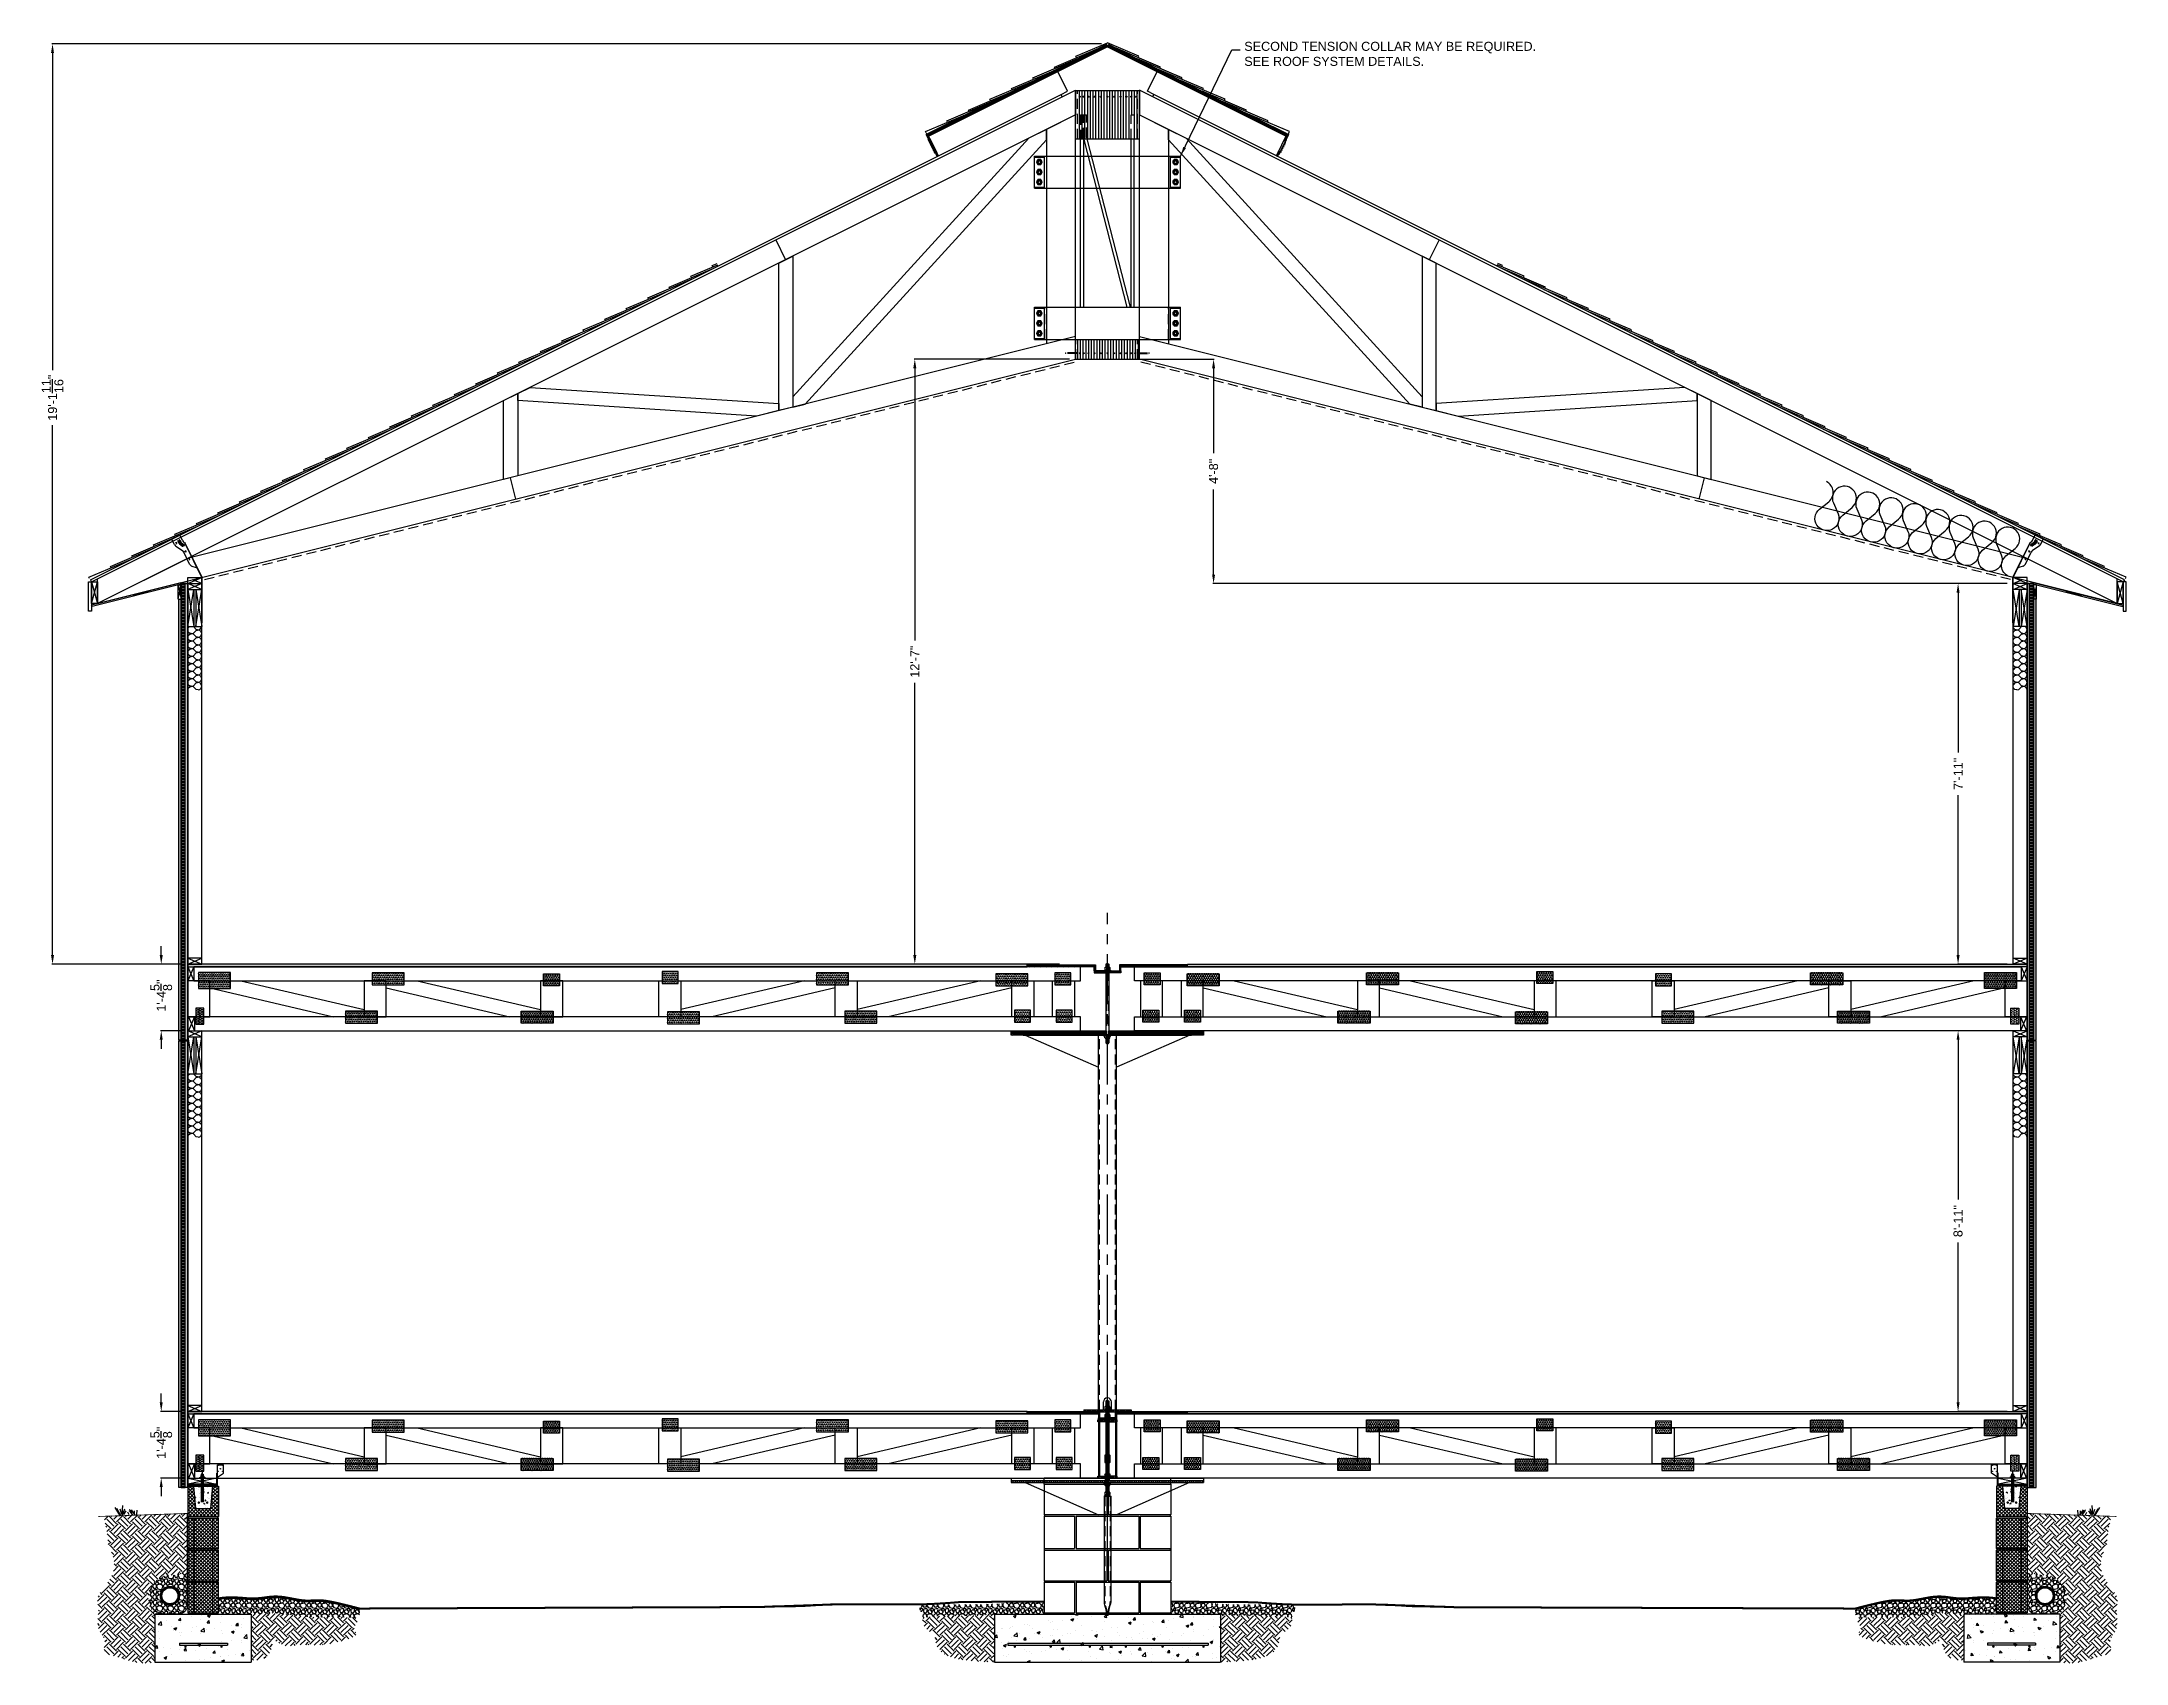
# Model space of a CAD drawing. Header units: inches. Extents: x -1316 to 22433, y -200 to 8737.
# Drawn here: x 967 to 1488, y -120 to 285 of the extents above; entities that cross this region are included whole.
import ezdxf

# ---------------------------------------------------------------- set-up
doc = ezdxf.new("R2010")
doc.units = ezdxf.units.IN
doc.header["$LTSCALE"] = 10
doc.header["$MEASUREMENT"] = 0
doc.header["$PDMODE"] = 34
doc.header["$PDSIZE"] = 18
for name, pattern in [('CENTER', [2, 1.25, -0.25, 0.25, -0.25]), ('HIDDEN', [0.375, 0.25, -0.125]), ('HIDDEN2', [0.1875, 0.125, -0.0625])]:
    doc.linetypes.add(name, pattern=pattern)
doc.layers.get('0').update_dxf_attribs({"linetype": 'CONTINUOUS'})
doc.layers.get('DefPoints').update_dxf_attribs({"linetype": 'CONTINUOUS'})
for name, color, linetype in [('S-CUP', 30, 'CONTINUOUS'), ('S-DIMS', 4, 'CONTINUOUS'), ('S-FLOR', 7, 'CONTINUOUS'), ('S-FOUND', 7, 'CONTINUOUS'), ('S-HATCH', 5, 'CONTINUOUS'), ('S-HDWR', 104, 'CONTINUOUS'), ('S-PLATE', 190, 'CONTINUOUS'), ('S-RING', 3, 'CONTINUOUS'), ('S-ROOF', 2, 'CONTINUOUS'), ('S-TC', 40, 'CONTINUOUS'), ('S-TXT', 222, 'CONTINUOUS'), ('S-WALL', 6, 'CONTINUOUS')]:
    doc.layers.add(name, color=color, linetype=linetype)
doc.styles.add('style1', font='arial.ttf')
doc.dimstyles.new('1-2', dxfattribs={"dimtxt": 2.25, "dimasz": 2.25, "dimexe": 0.18, "dimexo": 1.5, "dimgap": 1.5, "dimtad": 0, "dimdec": 4, "dimrnd": 0.0625, "dimzin": 0, "dimdsep": 46, "dimlunit": 4, "dimtxsty": 'style1', "dimcen": 0.09, "dimazin": 0, "dimtfac": 1, "dimtdec": 4, "dimtofl": 0, "dimtmove": 0, "dimatfit": 0, "dimfxl": 1, "dimtolj": 1, "dimtzin": 0, "dimarcsym": 0})
pattern_1 = [(90, (1319.4375, 2e-13), (-0.25, 2e-17), []), (135, (1319.4375, 2e-13), (-0.5, -0.5), [0.3535534, -0.7071077])]
pattern_2 = [(180, (1319.4375, 2e-13), (-6e-17, -0.375), [])]
pattern_3 = [(45, (-1134.46564, 18.91584), (-0.176776695, 0.176776695), [])]
pattern_4 = [(135, (-146.08067, -71.8948), (-0.26516504, -0.26516504), [])]
pattern_5 = [(135, (-804.2034, -24.4195), (-0.26516504, -0.26516504), [])]

msp = doc.modelspace()

# ---------------------------------------------------------------- texts
at = {"layer": 'S-TXT', "insert": (1267.46735, 285.02221, -0.01563), "char_height": 2.25, "attachment_point": 1, "style": 'style1'}
msp.add_mtext('\\A1;SECOND TENSION COLLAR MAY BE REQUIRED.\\PSEE ROOF SYSTEM DETAILS.', dxfattribs=at)

# ---------------------------------------------------------------- blocks, each defined once
blk = doc.blocks.new('*X624')
at = {"color": 0}
for p, q in [((48.77, 30.67), (47.64, 31.8)), ((49.43, 31.33), (47.67, 33.1)), ((48.11, 33.1), (48.57, 33.56)), ((48.11, 29.56), (49.88, 31.33)), ((48.77, 32.44), (50, 33.66)), ((49.43, 31.77), (51.2, 33.54)), ((51.64, 30.01), (49.88, 31.77)), ((52.31, 30.67), (50.54, 32.44)), ((52.97, 31.33), (51.2, 33.1)), ((51.64, 33.54), (51.46, 33.72)), ((51.64, 33.1), (52.27, 33.73)), ((51.64, 29.56), (53.41, 31.33)), ((52.31, 32.44), (53.57, 33.7)), ((52.97, 31.77), (54.74, 33.54)), ((55.18, 30.01), (53.41, 31.77)), ((55.84, 30.67), (54.08, 32.44)), ((56.51, 31.33), (54.74, 33.1)), ((55.18, 33.54), (55.11, 33.61)), ((55.18, 33.1), (55.65, 33.57)), ((55.18, 29.56), (56.95, 31.33)), ((55.84, 32.44), (56.83, 33.43)), ((56.51, 31.77), (58, 33.27)), ((58.72, 30.01), (56.95, 31.77)), ((59.38, 30.67), (57.61, 32.44)), ((60.04, 31.33), (58.27, 33.1)), ((58.72, 33.1), (58.78, 33.17)), ((58.72, 29.56), (60.48, 31.33)), ((59.38, 32.44), (59.97, 33.03)), ((60.04, 31.77), (61.17, 32.9)), ((62.25, 30.01), (60.48, 31.77)), ((62.91, 30.67), (61.15, 32.44)), ((63.58, 31.33), (62.08, 32.83)), ((62.25, 29.56), (64.02, 31.33)), ((62.91, 32.44), (63.24, 32.76)), ((63.58, 31.77), (64.53, 32.73)), ((65.79, 30.01), (64.02, 31.77)), ((66.45, 30.67), (64.68, 32.44)), ((67.11, 31.33), (65.7, 32.75)), ((65.79, 29.56), (67.55, 31.33)), ((66.45, 32.44), (66.82, 32.81)), ((67.11, 31.77), (68.19, 32.85)), ((69.32, 30.01), (67.55, 31.77)), ((69.99, 30.67), (68.22, 32.44)), ((70.65, 31.33), (69.16, 32.82)), ((69.32, 29.56), (71.09, 31.33)), ((69.99, 32.44), (70.31, 32.76)), ((70.65, 31.77), (71.56, 32.69)), ((72.86, 30.01), (71.09, 31.77)), ((73.52, 30.67), (71.75, 32.44)), ((74.03, 31.48), (72.88, 32.64)), ((73.52, 32.44), (73.73, 32.65)), ((48.11, 30.01), (47.64, 30.47)), ((47.64, 29.98), (47.67, 30.01)), ((48.77, 27.13), (47.64, 28.26)), ((48.11, 26.47), (47.64, 26.94)), ((47.64, 26.45), (47.67, 26.47)), ((49.43, 27.8), (47.67, 29.56)), ((49.43, 24.26), (47.67, 26.03)), ((48.11, 26.03), (49.88, 27.8)), ((48.77, 28.9), (50.54, 30.67)), ((48.77, 25.37), (50.54, 27.13)), ((49.43, 28.24), (51.2, 30.01)), ((49.43, 24.7), (51.2, 26.47)), ((51.64, 26.47), (49.88, 28.24)), ((52.31, 27.13), (50.54, 28.9)), ((52.97, 27.8), (51.2, 29.56)), ((52.59, 24.64), (51.2, 26.03)), ((51.64, 26.03), (53.41, 27.8)), ((52.31, 28.9), (54.08, 30.67)), ((52.97, 28.24), (54.74, 30.01)), ((55.18, 26.47), (53.41, 28.24)), ((53.7, 26.76), (54.08, 27.13)), ((55.84, 27.13), (54.08, 28.9)), ((54.56, 26.29), (54.74, 26.47)), ((56.51, 27.8), (54.74, 29.56)), ((55.18, 26.03), (56.95, 27.8)), ((55.84, 28.9), (57.61, 30.67)), ((56.09, 25.62), (57.61, 27.13)), ((56.51, 28.24), (58.27, 30.01)), ((58.72, 26.47), (56.95, 28.24)), ((57.37, 25.57), (58.27, 26.47)), ((59.38, 27.13), (57.61, 28.9)), ((60.04, 27.8), (58.27, 29.56)), ((58.6, 25.7), (58.27, 26.03)), ((58.72, 26.03), (60.48, 27.8)), ((59.38, 28.9), (61.15, 30.67)), ((59.84, 25.83), (61.15, 27.13)), ((60.04, 28.24), (61.81, 30.01)), ((62.25, 26.47), (60.48, 28.24)), ((62.91, 27.13), (61.15, 28.9)), ((61.2, 25.86), (61.81, 26.47)), ((63.58, 27.8), (61.81, 29.56)), ((62, 25.84), (61.81, 26.03)), ((62.25, 26.03), (64.02, 27.8)), ((62.91, 28.9), (64.68, 30.67)), ((63.34, 25.79), (64.68, 27.13)), ((63.58, 28.24), (65.34, 30.01)), ((65.79, 26.47), (64.02, 28.24)), ((66.45, 27.13), (64.68, 28.9)), ((64.68, 25.8), (65.34, 26.47)), ((67.11, 27.8), (65.34, 29.56)), ((65.51, 25.87), (65.34, 26.03)), ((65.79, 26.03), (67.55, 27.8)), ((66.45, 28.9), (68.22, 30.67)), ((67.11, 28.24), (68.88, 30.01)), ((67.2, 26.12), (68.22, 27.13)), ((69.23, 26.57), (67.55, 28.24)), ((69.99, 27.13), (68.22, 28.9)), ((70.65, 27.8), (68.88, 29.56)), ((69.99, 28.9), (71.75, 30.67)), ((70.08, 26.78), (71.09, 27.8)), ((70.65, 28.24), (72.42, 30.01)), ((71.98, 27.35), (71.09, 28.24)), ((72.93, 27.72), (71.75, 28.9)), ((73.71, 28.27), (72.42, 29.56)), ((72.86, 29.56), (73.27, 29.98)), ((73.52, 28.9), (73.66, 29.04)), ((48.77, 23.6), (47.64, 24.73)), ((48.11, 22.94), (47.64, 23.4)), ((47.64, 22.91), (47.67, 22.94)), ((48.15, 22.01), (47.67, 22.49)), ((48.11, 22.49), (49.88, 24.26)), ((48.99, 22.04), (50.54, 23.6)), ((51.57, 23.01), (49.88, 24.7)), ((52.17, 23.73), (50.54, 25.37)), ((50.78, 22.51), (51.2, 22.94)), ((52.31, 25.37), (52.92, 25.98))]:
    blk.add_line(p, q, dxfattribs=at)
blk = doc.blocks.new('*X625')
at = {"color": 0}
for p, q in [((39.46, 37.04), (39.67, 36.99)), ((39.67, 36.99), (39.79, 37.11)), ((39.79, 37.24), (39.79, 37.11)), ((40.03, 37.18), (40.08, 37.29)), ((40.03, 37.18), (40.03, 36.93)), ((40.03, 36.93), (40.17, 36.64)), ((40.42, 36.52), (40.17, 36.64)), ((40.42, 36.52), (40.6, 36.52)), ((40.88, 36.8), (40.6, 36.52)), ((40.88, 36.8), (41.01, 37.33)), ((41.01, 37.33), (40.98, 37.4)), ((41.39, 37.2), (41.21, 37.02)), ((41.21, 36.73), (41.21, 37.02)), ((41.21, 36.73), (41.36, 36.44)), ((41.36, 36.44), (41.76, 36.34)), ((41.56, 37.24), (41.39, 37.2)), ((41.85, 37.17), (41.56, 37.24)), ((42.15, 36.87), (41.85, 37.17)), ((41.93, 37.41), (41.95, 37.46)), ((41.99, 37.16), (41.93, 37.41)), ((42.15, 36.58), (41.95, 36.39)), ((41.99, 37.16), (42.09, 37.05)), ((42.09, 37.05), (42.37, 36.99)), ((42.15, 36.87), (42.15, 36.58)), ((42.37, 36.99), (42.49, 37.11)), ((42.44, 37.46), (42.49, 37.37)), ((42.49, 37.37), (42.49, 37.11)), ((42.73, 37.18), (42.87, 37.47)), ((42.73, 37.18), (42.73, 36.93)), ((42.73, 36.93), (42.87, 36.64)), ((43.12, 36.52), (42.87, 36.64)), ((43.12, 36.52), (43.3, 36.52)), ((43.58, 36.8), (43.3, 36.52)), ((43.58, 36.8), (43.71, 37.33)), ((43.71, 37.33), (43.65, 37.44)), ((44.09, 37.2), (43.91, 37.02)), ((43.91, 36.73), (43.91, 37.02)), ((43.91, 36.73), (44.06, 36.44)), ((44.06, 36.44), (44.46, 36.34)), ((44.26, 37.24), (44.09, 37.2)), ((44.55, 37.17), (44.26, 37.24)), ((44.85, 36.87), (44.55, 37.17)), ((44.69, 37.16), (44.63, 37.39)), ((44.85, 36.58), (44.65, 36.39)), ((44.69, 37.16), (44.79, 37.05)), ((44.79, 37.05), (45.07, 36.99)), ((44.85, 36.87), (44.85, 36.58)), ((45.07, 36.99), (45.19, 37.11)), ((45.19, 37.35), (45.19, 37.11)), ((45.43, 37.18), (45.5, 37.32)), ((45.43, 37.18), (45.43, 36.93)), ((45.43, 36.93), (45.57, 36.64)), ((45.82, 36.52), (45.57, 36.64)), ((45.82, 36.52), (46, 36.52)), ((46.28, 36.8), (46, 36.52)), ((46.28, 36.8), (46.39, 37.25)), ((46.79, 37.2), (46.61, 37.02)), ((46.61, 36.73), (46.61, 37.02)), ((46.61, 36.73), (46.76, 36.44)), ((46.76, 36.44), (47.16, 36.34)), ((46.85, 37.22), (46.79, 37.2)), ((47.25, 37.17), (47.14, 37.2)), ((47.55, 36.87), (47.25, 37.17)), ((47.55, 36.58), (47.35, 36.39)), ((47.39, 37.16), (47.38, 37.19)), ((47.39, 37.16), (47.49, 37.05)), ((47.49, 37.05), (47.77, 36.99)), ((47.55, 36.87), (47.55, 36.58)), ((47.77, 36.99), (47.89, 37.11)), ((47.89, 37.17), (47.89, 37.11)), ((48.13, 37.17), (48.13, 36.93)), ((48.13, 36.93), (48.27, 36.64)), ((48.52, 36.52), (48.27, 36.64)), ((48.52, 36.52), (48.7, 36.52)), ((48.98, 36.8), (48.7, 36.52)), ((48.98, 36.8), (49.08, 37.2)), ((49.49, 37.2), (49.31, 37.02)), ((49.31, 36.73), (49.31, 37.02)), ((49.31, 36.73), (49.46, 36.44)), ((49.46, 36.44), (49.86, 36.34)), ((49.66, 37.24), (49.49, 37.2)), ((49.95, 37.17), (49.66, 37.24)), ((50.25, 36.87), (49.95, 37.17)), ((50.25, 36.58), (50.05, 36.39)), ((50.09, 37.16), (50.06, 37.3)), ((50.09, 37.16), (50.19, 37.05)), ((50.19, 37.05), (50.47, 36.99)), ((50.25, 36.87), (50.25, 36.58)), ((50.47, 36.99), (50.59, 37.11)), ((50.59, 37.36), (50.59, 37.11)), ((50.83, 37.18), (50.94, 37.41)), ((50.83, 37.18), (50.83, 36.93)), ((50.83, 36.93), (50.97, 36.64)), ((51.22, 36.52), (50.97, 36.64)), ((51.22, 36.52), (51.4, 36.52)), ((51.68, 36.8), (51.4, 36.52)), ((51.68, 36.8), (51.81, 37.33)), ((51.81, 37.33), (51.72, 37.51)), ((52.19, 37.2), (52.01, 37.02)), ((52.01, 36.73), (52.01, 37.02)), ((52.01, 36.73), (52.16, 36.44)), ((52.16, 36.44), (52.56, 36.34)), ((52.36, 37.24), (52.19, 37.2)), ((52.65, 37.17), (52.36, 37.24)), ((52.95, 36.87), (52.65, 37.17)), ((52.73, 37.41), (52.77, 37.49)), ((52.79, 37.16), (52.73, 37.41)), ((52.95, 36.58), (52.75, 36.39)), ((52.77, 37.49), (52.92, 37.64)), ((52.79, 37.16), (52.89, 37.05)), ((52.89, 37.05), (53.17, 36.99)), ((52.95, 36.87), (52.95, 36.58)), ((53, 37.65), (53.17, 37.6)), ((53.17, 37.6), (53.29, 37.37)), ((53.17, 36.99), (53.29, 37.11)), ((53.29, 37.37), (53.29, 37.11)), ((53.53, 37.18), (53.69, 37.51)), ((53.53, 37.18), (53.53, 36.93)), ((53.53, 36.93), (53.67, 36.64)), ((53.92, 36.52), (53.67, 36.64)), ((53.69, 37.51), (53.98, 37.65)), ((53.92, 36.52), (54.1, 36.52)), ((53.98, 37.65), (54.19, 37.65)), ((54.38, 36.8), (54.1, 36.52)), ((54.4, 37.55), (54.19, 37.65)), ((54.38, 36.8), (54.51, 37.33)), ((54.51, 37.33), (54.4, 37.55)), ((54.89, 37.2), (54.71, 37.02)), ((54.71, 36.73), (54.71, 37.02)), ((54.71, 36.73), (54.86, 36.44)), ((54.86, 36.44), (55.26, 36.34)), ((55.06, 37.24), (54.89, 37.2)), ((55.35, 37.17), (55.06, 37.24)), ((55.65, 36.87), (55.35, 37.17)), ((55.43, 37.41), (55.47, 37.49)), ((55.49, 37.16), (55.43, 37.41)), ((55.65, 36.58), (55.45, 36.39)), ((55.47, 37.49), (55.53, 37.55)), ((55.49, 37.16), (55.59, 37.05)), ((55.59, 37.05), (55.87, 36.99)), ((55.65, 36.87), (55.65, 36.58)), ((55.87, 36.99), (55.99, 37.11)), ((55.93, 37.49), (55.99, 37.37)), ((55.99, 37.37), (55.99, 37.11)), ((56.23, 37.18), (56.35, 37.42)), ((56.23, 37.18), (56.23, 36.93)), ((56.23, 36.93), (56.37, 36.64)), ((56.62, 36.52), (56.37, 36.64)), ((56.62, 36.52), (56.8, 36.52)), ((57.08, 36.8), (56.8, 36.52)), ((57.08, 36.8), (57.2, 37.27)), ((57.59, 37.2), (57.41, 37.02)), ((57.41, 36.73), (57.41, 37.02)), ((57.41, 36.73), (57.56, 36.44)), ((57.56, 36.44), (57.96, 36.34)), ((58.35, 36.87), (58.13, 37.09)), ((58.35, 36.58), (58.15, 36.39)), ((58.29, 37.06), (58.29, 37.05)), ((58.29, 37.05), (58.57, 36.99)), ((58.35, 36.87), (58.35, 36.58)), ((58.57, 36.99), (58.58, 37)), ((58.93, 36.94), (58.93, 36.93)), ((58.93, 36.93), (59.07, 36.64)), ((59.32, 36.52), (59.07, 36.64)), ((59.32, 36.52), (59.5, 36.52)), ((59.77, 36.8), (59.5, 36.52)), ((60.11, 36.73), (60.11, 36.75)), ((60.11, 36.73), (60.26, 36.44)), ((60.26, 36.44), (60.66, 36.34)), ((61.05, 36.58), (60.85, 36.39)), ((61.05, 36.66), (61.05, 36.58)), ((62.02, 36.52), (61.78, 36.64)), ((62.02, 36.52), (62.2, 36.52)), ((62.33, 36.65), (62.2, 36.52)), ((62.84, 36.67), (62.96, 36.44)), ((62.96, 36.44), (63.36, 36.34)), ((63.75, 36.58), (63.55, 36.39)), ((63.75, 36.71), (63.75, 36.58)), ((64.43, 36.73), (64.47, 36.64)), ((64.72, 36.52), (64.47, 36.64)), ((64.72, 36.52), (64.9, 36.52)), ((65.09, 36.71), (64.9, 36.52)), ((65.54, 36.68), (65.66, 36.44)), ((65.66, 36.44), (66.06, 36.34)), ((66.43, 36.57), (66.25, 36.39)), ((39.62, 35.92), (39.46, 36.08)), ((39.59, 35.25), (39.46, 35.12)), ((39.46, 35.12), (39.46, 35.11)), ((39.46, 34.96), (39.67, 34.9)), ((39.46, 34.34), (39.67, 34.29)), ((39.71, 35.72), (39.59, 35.25)), ((39.71, 35.72), (39.62, 35.92)), ((39.67, 34.9), (39.79, 34.67)), ((39.67, 34.29), (39.79, 34.41)), ((39.79, 34.67), (39.79, 34.41)), ((39.92, 35.69), (40.01, 36.04)), ((39.92, 35.69), (40.09, 35.34)), ((40.01, 36.04), (40.25, 36.28)), ((40.03, 34.48), (40.19, 34.81)), ((40.03, 34.48), (40.03, 34.23)), ((40.03, 34.23), (40.17, 33.94)), ((40.09, 35.34), (40.31, 35.23)), ((40.15, 33.48), (40.25, 33.58)), ((40.42, 33.82), (40.17, 33.94)), ((40.19, 34.81), (40.48, 34.95)), ((40.52, 36.28), (40.25, 36.28)), ((40.52, 33.58), (40.25, 33.58)), ((40.52, 35.23), (40.31, 35.23)), ((40.42, 33.82), (40.6, 33.82)), ((40.48, 34.95), (40.69, 34.95)), ((40.74, 36.17), (40.52, 36.28)), ((40.87, 35.4), (40.52, 35.23)), ((40.72, 33.48), (40.52, 33.58)), ((40.88, 34.1), (40.6, 33.82)), ((40.9, 34.85), (40.69, 34.95)), ((40.87, 35.92), (40.74, 36.17)), ((40.87, 35.4), (40.87, 35.92)), ((40.88, 34.1), (41.01, 34.63)), ((41.01, 34.63), (40.9, 34.85)), ((41.2, 36.19), (40.94, 35.93)), ((40.94, 35.61), (40.94, 35.93)), ((40.94, 35.61), (41.19, 35.12)), ((41.19, 35.12), (41.81, 34.96)), ((41.2, 33.49), (41.19, 33.48)), ((41.2, 36.19), (41.54, 36.28)), ((41.2, 33.49), (41.54, 33.58)), ((41.39, 34.5), (41.21, 34.32)), ((41.21, 34.03), (41.21, 34.32)), ((41.21, 34.03), (41.36, 33.74)), ((41.36, 33.74), (41.76, 33.64)), ((41.56, 34.54), (41.39, 34.5)), ((42.09, 36.14), (41.54, 36.28)), ((41.92, 33.48), (41.54, 33.58)), ((41.85, 34.47), (41.56, 34.54)), ((41.76, 36.34), (41.95, 36.39)), ((41.76, 33.64), (41.95, 33.69)), ((41.81, 34.96), (42.07, 35.03)), ((42.15, 34.17), (41.85, 34.47)), ((41.93, 34.71), (41.97, 34.79)), ((41.99, 34.46), (41.93, 34.71)), ((42.15, 33.88), (41.95, 33.69)), ((41.97, 34.79), (42.14, 34.96)), ((41.99, 34.46), (42.09, 34.35)), ((42.16, 35.12), (42.07, 35.03)), ((42.32, 35.92), (42.09, 36.14)), ((42.09, 34.35), (42.37, 34.29)), ((42.14, 34.96), (42.37, 34.9)), ((42.15, 34.17), (42.15, 33.88)), ((42.29, 35.25), (42.16, 35.12)), ((42.41, 35.72), (42.29, 35.25)), ((42.41, 35.72), (42.32, 35.92)), ((42.37, 34.9), (42.49, 34.67)), ((42.37, 34.29), (42.49, 34.41)), ((42.49, 34.67), (42.49, 34.41)), ((42.62, 35.69), (42.71, 36.04)), ((42.62, 35.69), (42.79, 35.34)), ((42.71, 36.04), (42.95, 36.28)), ((42.73, 34.48), (42.89, 34.81)), ((42.73, 34.48), (42.73, 34.23)), ((42.73, 34.23), (42.87, 33.94)), ((42.79, 35.34), (43.01, 35.23)), ((42.85, 33.48), (42.95, 33.58)), ((43.12, 33.82), (42.87, 33.94)), ((42.89, 34.81), (43.18, 34.95)), ((43.22, 36.28), (42.95, 36.28)), ((43.22, 33.58), (42.95, 33.58)), ((43.22, 35.23), (43.01, 35.23)), ((43.12, 33.82), (43.3, 33.82)), ((43.18, 34.95), (43.39, 34.95)), ((43.44, 36.17), (43.22, 36.28)), ((43.57, 35.4), (43.22, 35.23)), ((43.42, 33.48), (43.22, 33.58)), ((43.58, 34.1), (43.3, 33.82)), ((43.6, 34.85), (43.39, 34.95)), ((43.57, 35.92), (43.44, 36.17)), ((43.57, 35.4), (43.57, 35.92)), ((43.58, 34.1), (43.71, 34.63)), ((43.71, 34.63), (43.6, 34.85)), ((43.9, 36.19), (43.64, 35.93)), ((43.64, 35.61), (43.64, 35.93)), ((43.64, 35.61), (43.89, 35.12)), ((43.89, 35.12), (44.51, 34.96)), ((43.9, 33.49), (43.89, 33.48)), ((43.9, 36.19), (44.24, 36.28)), ((43.9, 33.49), (44.24, 33.58)), ((44.09, 34.5), (43.91, 34.32)), ((43.91, 34.03), (43.91, 34.32)), ((43.91, 34.03), (44.06, 33.74)), ((44.06, 33.74), (44.46, 33.64)), ((44.26, 34.54), (44.09, 34.5)), ((44.79, 36.14), (44.24, 36.28)), ((44.62, 33.48), (44.24, 33.58)), ((44.55, 34.47), (44.26, 34.54)), ((44.46, 36.34), (44.65, 36.39)), ((44.46, 33.64), (44.65, 33.69)), ((44.51, 34.96), (44.77, 35.03)), ((44.85, 34.17), (44.55, 34.47)), ((44.63, 34.71), (44.67, 34.79)), ((44.69, 34.46), (44.63, 34.71)), ((44.85, 33.88), (44.65, 33.69)), ((44.67, 34.79), (44.84, 34.96)), ((44.69, 34.46), (44.79, 34.35)), ((44.86, 35.12), (44.77, 35.03)), ((45.02, 35.92), (44.79, 36.14)), ((44.79, 34.35), (45.07, 34.29)), ((44.84, 34.96), (45.07, 34.9)), ((44.85, 34.17), (44.85, 33.88)), ((44.99, 35.25), (44.86, 35.12)), ((45.11, 35.72), (44.99, 35.25)), ((45.11, 35.72), (45.02, 35.92)), ((45.07, 34.9), (45.19, 34.67)), ((45.07, 34.29), (45.19, 34.41)), ((45.19, 34.67), (45.19, 34.41)), ((45.32, 35.69), (45.41, 36.04)), ((45.32, 35.69), (45.49, 35.34)), ((45.41, 36.04), (45.65, 36.28)), ((45.43, 34.48), (45.59, 34.81)), ((45.43, 34.48), (45.43, 34.23)), ((45.43, 34.23), (45.57, 33.94)), ((45.49, 35.34), (45.71, 35.23)), ((45.55, 33.48), (45.65, 33.58)), ((45.82, 33.82), (45.57, 33.94)), ((45.59, 34.81), (45.88, 34.95)), ((45.92, 36.28), (45.65, 36.28)), ((45.92, 33.58), (45.65, 33.58)), ((45.92, 35.23), (45.71, 35.23)), ((45.82, 33.82), (46, 33.82)), ((45.88, 34.95), (46.09, 34.95)), ((46.14, 36.17), (45.92, 36.28)), ((46.27, 35.4), (45.92, 35.23)), ((46.12, 33.48), (45.92, 33.58)), ((46.28, 34.1), (46, 33.82)), ((46.3, 34.85), (46.09, 34.95)), ((46.27, 35.92), (46.14, 36.17)), ((46.27, 35.4), (46.27, 35.92)), ((46.28, 34.1), (46.41, 34.63)), ((46.41, 34.63), (46.3, 34.85)), ((46.6, 36.19), (46.34, 35.93)), ((46.34, 35.61), (46.34, 35.93)), ((46.34, 35.61), (46.59, 35.12)), ((46.59, 35.12), (47.21, 34.96)), ((46.6, 33.49), (46.59, 33.48)), ((46.6, 36.19), (46.94, 36.28)), ((46.6, 33.49), (46.94, 33.58)), ((46.79, 34.5), (46.61, 34.32)), ((46.61, 34.03), (46.61, 34.32)), ((46.61, 34.03), (46.76, 33.74)), ((46.76, 33.74), (47.16, 33.64)), ((46.96, 34.54), (46.79, 34.5)), ((47.49, 36.14), (46.94, 36.28)), ((47.32, 33.48), (46.94, 33.58)), ((47.25, 34.47), (46.96, 34.54)), ((47.16, 36.34), (47.35, 36.39)), ((47.16, 33.64), (47.35, 33.69)), ((47.21, 34.96), (47.47, 35.03)), ((47.55, 34.17), (47.25, 34.47)), ((47.33, 34.71), (47.37, 34.79)), ((47.39, 34.46), (47.33, 34.71)), ((47.55, 33.88), (47.35, 33.69)), ((47.37, 34.79), (47.54, 34.96)), ((47.39, 34.46), (47.49, 34.35)), ((47.56, 35.12), (47.47, 35.03)), ((47.72, 35.92), (47.49, 36.14)), ((47.49, 34.35), (47.77, 34.29)), ((47.54, 34.96), (47.77, 34.9)), ((47.55, 34.17), (47.55, 33.88)), ((47.69, 35.25), (47.56, 35.12)), ((47.81, 35.72), (47.69, 35.25)), ((47.81, 35.72), (47.72, 35.92)), ((47.77, 34.9), (47.89, 34.67)), ((47.77, 34.29), (47.89, 34.41)), ((47.89, 34.67), (47.89, 34.41)), ((48.02, 35.69), (48.11, 36.04)), ((48.02, 35.69), (48.19, 35.34)), ((48.11, 36.04), (48.35, 36.28)), ((48.13, 34.48), (48.29, 34.81)), ((48.13, 34.48), (48.13, 34.23)), ((48.13, 34.23), (48.27, 33.94)), ((48.19, 35.34), (48.41, 35.23)), ((48.52, 33.82), (48.27, 33.94)), ((48.29, 34.81), (48.58, 34.95)), ((48.3, 33.54), (48.35, 33.58)), ((48.62, 36.28), (48.35, 36.28)), ((48.62, 33.58), (48.35, 33.58)), ((48.62, 35.23), (48.41, 35.23)), ((48.52, 33.82), (48.7, 33.82)), ((48.58, 34.95), (48.79, 34.95)), ((48.84, 36.17), (48.62, 36.28)), ((48.97, 35.4), (48.62, 35.23)), ((48.66, 33.57), (48.62, 33.58)), ((48.98, 34.1), (48.7, 33.82)), ((49, 34.85), (48.79, 34.95)), ((48.97, 35.92), (48.84, 36.17)), ((48.97, 35.4), (48.97, 35.92)), ((48.98, 34.1), (49.11, 34.63)), ((49.11, 34.63), (49, 34.85)), ((49.3, 36.19), (49.04, 35.93)), ((49.04, 35.61), (49.04, 35.93)), ((49.04, 35.61), (49.29, 35.12)), ((49.29, 35.12), (49.91, 34.96)), ((49.3, 36.19), (49.64, 36.28)), ((49.49, 34.5), (49.31, 34.32)), ((49.31, 34.03), (49.31, 34.32)), ((49.31, 34.03), (49.46, 33.74)), ((49.46, 33.74), (49.79, 33.65)), ((49.66, 34.54), (49.49, 34.5)), ((50.19, 36.14), (49.64, 36.28)), ((49.95, 34.47), (49.66, 34.54)), ((49.86, 36.34), (50.05, 36.39)), ((49.91, 34.96), (50.17, 35.03)), ((50.25, 34.17), (49.95, 34.47)), ((49.95, 33.66), (50.05, 33.69)), ((50.03, 34.71), (50.07, 34.79)), ((50.09, 34.46), (50.03, 34.71)), ((50.25, 33.88), (50.05, 33.69)), ((50.07, 34.79), (50.24, 34.96)), ((50.09, 34.46), (50.19, 34.35)), ((50.26, 35.12), (50.17, 35.03)), ((50.42, 35.92), (50.19, 36.14)), ((50.19, 34.35), (50.47, 34.29)), ((50.24, 34.96), (50.47, 34.9)), ((50.25, 34.17), (50.25, 33.88)), ((50.39, 35.25), (50.26, 35.12)), ((50.51, 35.72), (50.39, 35.25)), ((50.51, 35.72), (50.42, 35.92)), ((50.47, 34.9), (50.59, 34.67)), ((50.47, 34.29), (50.59, 34.41)), ((50.59, 34.67), (50.59, 34.41)), ((50.72, 35.69), (50.81, 36.04)), ((50.72, 35.69), (50.89, 35.34)), ((50.81, 36.04), (51.05, 36.28)), ((50.83, 34.48), (50.99, 34.81)), ((50.83, 34.48), (50.83, 34.23)), ((50.83, 34.23), (50.97, 33.94)), ((50.89, 35.34), (51.11, 35.23)), ((51.22, 33.82), (50.97, 33.94)), ((50.99, 34.81), (51.28, 34.95)), ((51.32, 36.28), (51.05, 36.28)), ((51.32, 35.23), (51.11, 35.23)), ((51.22, 33.82), (51.4, 33.82)), ((51.28, 34.95), (51.49, 34.95)), ((51.54, 36.17), (51.32, 36.28)), ((51.67, 35.4), (51.32, 35.23)), ((51.68, 34.1), (51.4, 33.82)), ((51.7, 34.85), (51.49, 34.95)), ((51.67, 35.92), (51.54, 36.17)), ((51.67, 35.4), (51.67, 35.92)), ((51.68, 34.1), (51.81, 34.63)), ((51.81, 34.63), (51.7, 34.85)), ((52, 36.19), (51.74, 35.93)), ((51.74, 35.61), (51.74, 35.93)), ((51.74, 35.61), (51.99, 35.12)), ((51.99, 35.12), (52.61, 34.96)), ((52, 36.19), (52.34, 36.28)), ((52.19, 34.5), (52.01, 34.32)), ((52.01, 34.03), (52.01, 34.32)), ((52.01, 34.03), (52.16, 33.74)), ((52.16, 33.74), (52.2, 33.73)), ((52.36, 34.54), (52.19, 34.5)), ((52.89, 36.14), (52.34, 36.28)), ((52.65, 34.47), (52.36, 34.54)), ((52.56, 36.34), (52.75, 36.39)), ((52.61, 34.96), (52.87, 35.03)), ((52.95, 34.17), (52.65, 34.47)), ((52.73, 34.71), (52.77, 34.79)), ((52.79, 34.46), (52.73, 34.71)), ((52.77, 34.79), (52.94, 34.96)), ((52.79, 34.46), (52.89, 34.35)), ((52.95, 33.88), (52.79, 33.73)), ((52.96, 35.12), (52.87, 35.03)), ((53.12, 35.92), (52.89, 36.14)), ((52.89, 34.35), (53.17, 34.29)), ((52.94, 34.96), (53.17, 34.9)), ((52.95, 34.17), (52.95, 33.88)), ((53.09, 35.25), (52.96, 35.12)), ((53.21, 35.72), (53.09, 35.25)), ((53.21, 35.72), (53.12, 35.92)), ((53.17, 34.9), (53.29, 34.67)), ((53.17, 34.29), (53.29, 34.41)), ((53.29, 34.67), (53.29, 34.41)), ((53.42, 35.69), (53.51, 36.04)), ((53.42, 35.69), (53.59, 35.34)), ((53.51, 36.04), (53.75, 36.28)), ((53.53, 34.48), (53.69, 34.81)), ((53.53, 34.48), (53.53, 34.23)), ((53.53, 34.23), (53.67, 33.94)), ((53.59, 35.34), (53.81, 35.23)), ((53.92, 33.82), (53.67, 33.94)), ((53.69, 34.81), (53.98, 34.95)), ((54.02, 36.28), (53.75, 36.28)), ((54.02, 35.23), (53.81, 35.23)), ((53.92, 33.82), (54.1, 33.82)), ((53.98, 34.95), (54.19, 34.95)), ((54.24, 36.17), (54.02, 36.28)), ((54.37, 35.4), (54.02, 35.23)), ((54.38, 34.1), (54.1, 33.82)), ((54.4, 34.85), (54.19, 34.95)), ((54.37, 35.92), (54.24, 36.17)), ((54.37, 35.4), (54.37, 35.92)), ((54.38, 34.1), (54.51, 34.63)), ((54.51, 34.63), (54.4, 34.85)), ((54.7, 36.19), (54.44, 35.93)), ((54.44, 35.61), (54.44, 35.93)), ((54.44, 35.61), (54.69, 35.12)), ((54.69, 35.12), (55.31, 34.96)), ((54.7, 36.19), (55.04, 36.28)), ((54.89, 34.5), (54.71, 34.32)), ((54.71, 34.03), (54.71, 34.32)), ((54.71, 34.03), (54.86, 33.74)), ((54.86, 33.74), (55.26, 33.64)), ((55.06, 34.54), (54.89, 34.5)), ((55.59, 36.14), (55.04, 36.28)), ((55.35, 34.47), (55.06, 34.54)), ((55.26, 36.34), (55.45, 36.39)), ((55.26, 33.64), (55.45, 33.69)), ((55.31, 34.96), (55.57, 35.03)), ((55.65, 34.17), (55.35, 34.47)), ((55.43, 34.71), (55.47, 34.79)), ((55.49, 34.46), (55.43, 34.71)), ((55.65, 33.88), (55.45, 33.69)), ((55.47, 34.79), (55.64, 34.96)), ((55.49, 34.46), (55.59, 34.35)), ((55.66, 35.12), (55.57, 35.03)), ((55.82, 35.92), (55.59, 36.14)), ((55.59, 34.35), (55.87, 34.29)), ((55.64, 34.96), (55.87, 34.9)), ((55.65, 34.17), (55.65, 33.88)), ((55.79, 35.25), (55.66, 35.12)), ((55.91, 35.72), (55.79, 35.25)), ((55.91, 35.72), (55.82, 35.92)), ((55.87, 34.9), (55.99, 34.67)), ((55.87, 34.29), (55.99, 34.41)), ((55.99, 34.67), (55.99, 34.41)), ((56.12, 35.69), (56.21, 36.04)), ((56.12, 35.69), (56.29, 35.34)), ((56.21, 36.04), (56.45, 36.28)), ((56.23, 34.48), (56.39, 34.81)), ((56.23, 34.48), (56.23, 34.23)), ((56.23, 34.23), (56.37, 33.94)), ((56.29, 35.34), (56.51, 35.23)), ((56.35, 33.49), (56.45, 33.58)), ((56.62, 33.82), (56.37, 33.94)), ((56.39, 34.81), (56.68, 34.95)), ((56.72, 36.28), (56.45, 36.28)), ((56.72, 33.58), (56.45, 33.58)), ((56.72, 35.23), (56.51, 35.23)), ((56.62, 33.82), (56.8, 33.82)), ((56.68, 34.95), (56.89, 34.95)), ((56.94, 36.17), (56.72, 36.28)), ((57.07, 35.4), (56.72, 35.23)), ((56.94, 33.47), (56.72, 33.58)), ((57.08, 34.1), (56.8, 33.82)), ((57.1, 34.85), (56.89, 34.95)), ((57.07, 35.92), (56.94, 36.17)), ((56.98, 33.41), (56.94, 33.47)), ((57.07, 35.4), (57.07, 35.92)), ((57.08, 34.1), (57.21, 34.63)), ((57.21, 34.63), (57.1, 34.85)), ((57.4, 36.19), (57.14, 35.93)), ((57.14, 35.61), (57.14, 35.93)), ((57.14, 35.61), (57.39, 35.12)), ((57.4, 33.49), (57.28, 33.37)), ((57.39, 35.12), (58.01, 34.96)), ((57.4, 36.19), (57.74, 36.28)), ((57.4, 33.49), (57.74, 33.58)), ((57.59, 34.5), (57.41, 34.32)), ((57.41, 34.03), (57.41, 34.32)), ((57.41, 34.03), (57.56, 33.74)), ((57.56, 33.74), (57.96, 33.64)), ((57.76, 34.54), (57.59, 34.5)), ((58.29, 36.14), (57.74, 36.28)), ((58.29, 33.44), (57.74, 33.58)), ((58.05, 34.47), (57.76, 34.54)), ((57.96, 36.34), (58.15, 36.39)), ((57.96, 33.64), (58.15, 33.69)), ((58.01, 34.96), (58.27, 35.03)), ((58.35, 34.17), (58.05, 34.47)), ((58.13, 34.71), (58.17, 34.79)), ((58.19, 34.46), (58.13, 34.71)), ((58.35, 33.88), (58.15, 33.69)), ((58.17, 34.79), (58.34, 34.96)), ((58.19, 34.46), (58.29, 34.35)), ((58.36, 35.12), (58.27, 35.03)), ((58.52, 35.92), (58.29, 36.14)), ((58.29, 34.35), (58.57, 34.29)), ((58.52, 33.22), (58.29, 33.44)), ((58.34, 34.96), (58.57, 34.9)), ((58.35, 34.17), (58.35, 33.88)), ((58.49, 35.25), (58.36, 35.12)), ((58.61, 35.72), (58.49, 35.25)), ((58.61, 35.72), (58.52, 35.92)), ((58.52, 33.2), (58.52, 33.22)), ((58.57, 34.9), (58.69, 34.67)), ((58.57, 34.29), (58.69, 34.41)), ((58.69, 34.67), (58.69, 34.41)), ((58.82, 35.69), (58.91, 36.04)), ((58.82, 35.69), (58.99, 35.34)), ((58.86, 33.16), (58.91, 33.34)), ((58.91, 36.04), (59.15, 36.28)), ((58.91, 33.34), (59.15, 33.58)), ((58.93, 34.48), (59.09, 34.81)), ((58.93, 34.48), (58.93, 34.23)), ((58.93, 34.23), (59.07, 33.94)), ((58.99, 35.34), (59.21, 35.23)), ((59.32, 33.82), (59.07, 33.94)), ((59.09, 34.81), (59.38, 34.95)), ((59.42, 36.28), (59.15, 36.28)), ((59.42, 33.58), (59.15, 33.58)), ((59.42, 35.23), (59.21, 35.23)), ((59.32, 33.82), (59.5, 33.82)), ((59.38, 34.95), (59.59, 34.95)), ((59.64, 36.17), (59.42, 36.28)), ((59.77, 35.4), (59.42, 35.23)), ((59.64, 33.47), (59.42, 33.58)), ((59.78, 34.1), (59.5, 33.82)), ((59.8, 34.85), (59.59, 34.95)), ((59.77, 35.92), (59.64, 36.17)), ((59.77, 33.22), (59.64, 33.47)), ((59.77, 35.4), (59.77, 35.92)), ((59.77, 33.05), (59.77, 33.22)), ((59.78, 34.1), (59.91, 34.63)), ((59.91, 34.63), (59.8, 34.85)), ((60.1, 36.19), (59.84, 35.93)), ((59.84, 35.61), (59.84, 35.93)), ((59.84, 35.61), (60.09, 35.12)), ((60.1, 33.49), (59.84, 33.23)), ((59.84, 33.04), (59.84, 33.23)), ((60.09, 35.12), (60.71, 34.96)), ((60.1, 36.19), (60.44, 36.28)), ((60.1, 33.49), (60.44, 33.58)), ((60.29, 34.5), (60.11, 34.32)), ((60.11, 34.03), (60.11, 34.32)), ((60.11, 34.03), (60.26, 33.74)), ((60.26, 33.74), (60.66, 33.64)), ((60.46, 34.54), (60.29, 34.5)), ((60.99, 36.14), (60.44, 36.28)), ((60.99, 33.44), (60.44, 33.58)), ((60.75, 34.47), (60.46, 34.54)), ((60.66, 36.34), (60.85, 36.39)), ((60.66, 33.64), (60.85, 33.69)), ((60.71, 34.96), (60.97, 35.03)), ((61.05, 34.17), (60.75, 34.47)), ((60.83, 34.71), (60.87, 34.79)), ((60.89, 34.46), (60.83, 34.71)), ((61.05, 33.88), (60.85, 33.69)), ((60.87, 34.79), (61.04, 34.96)), ((60.89, 34.46), (60.99, 34.35)), ((61.06, 35.12), (60.97, 35.03)), ((61.22, 35.92), (60.99, 36.14)), ((60.99, 34.35), (61.27, 34.29)), ((61.22, 33.22), (60.99, 33.44)), ((61.04, 34.96), (61.27, 34.9)), ((61.05, 34.17), (61.05, 33.88)), ((61.19, 35.25), (61.06, 35.12)), ((61.31, 35.72), (61.19, 35.25)), ((61.31, 35.72), (61.22, 35.92)), ((61.31, 33.02), (61.22, 33.22)), ((61.27, 34.9), (61.39, 34.67)), ((61.27, 34.29), (61.39, 34.41)), ((61.31, 33.02), (61.28, 32.89)), ((61.39, 34.67), (61.39, 34.41)), ((61.52, 35.69), (61.61, 36.04)), ((61.52, 35.69), (61.69, 35.34)), ((61.52, 32.99), (61.61, 33.34)), ((61.52, 32.99), (61.58, 32.87)), ((61.61, 36.04), (61.85, 36.28)), ((61.61, 33.34), (61.85, 33.58)), ((61.63, 34.48), (61.79, 34.81)), ((61.63, 34.48), (61.63, 34.23)), ((61.63, 34.23), (61.77, 33.94)), ((61.69, 35.34), (61.91, 35.23)), ((62.02, 33.82), (61.77, 33.94)), ((61.79, 34.81), (62.08, 34.95)), ((62.12, 36.28), (61.85, 36.28)), ((62.12, 33.58), (61.85, 33.58)), ((62.12, 35.23), (61.91, 35.23)), ((62.02, 33.82), (62.2, 33.82)), ((62.08, 34.95), (62.29, 34.95)), ((62.34, 36.17), (62.12, 36.28)), ((62.47, 35.4), (62.12, 35.23)), ((62.34, 33.47), (62.12, 33.58)), ((62.48, 34.1), (62.2, 33.82)), ((62.5, 34.85), (62.29, 34.95)), ((62.47, 35.92), (62.34, 36.17)), ((62.47, 33.22), (62.34, 33.47)), ((62.47, 35.4), (62.47, 35.92)), ((62.47, 32.8), (62.47, 33.22)), ((62.48, 34.1), (62.61, 34.63)), ((62.61, 34.63), (62.5, 34.85)), ((62.8, 36.19), (62.54, 35.93)), ((62.54, 35.61), (62.54, 35.93)), ((62.54, 35.61), (62.79, 35.12)), ((62.8, 33.49), (62.54, 33.23)), ((62.54, 32.91), (62.54, 33.23)), ((62.54, 32.91), (62.6, 32.8)), ((62.79, 35.12), (63.41, 34.96)), ((62.8, 36.19), (63.14, 36.28)), ((62.8, 33.49), (63.14, 33.58)), ((62.99, 34.5), (62.81, 34.32)), ((62.81, 34.03), (62.81, 34.32)), ((62.81, 34.03), (62.96, 33.74)), ((62.96, 33.74), (63.36, 33.64)), ((63.16, 34.54), (62.99, 34.5)), ((63.69, 36.14), (63.14, 36.28)), ((63.69, 33.44), (63.14, 33.58)), ((63.45, 34.47), (63.16, 34.54)), ((63.36, 36.34), (63.55, 36.39)), ((63.36, 33.64), (63.55, 33.69)), ((63.41, 34.96), (63.67, 35.03)), ((63.75, 34.17), (63.45, 34.47)), ((63.53, 34.71), (63.57, 34.79)), ((63.59, 34.46), (63.53, 34.71)), ((63.75, 33.88), (63.55, 33.69)), ((63.57, 34.79), (63.74, 34.96)), ((63.59, 34.46), (63.69, 34.35)), ((63.76, 35.12), (63.67, 35.03)), ((63.92, 35.92), (63.69, 36.14)), ((63.69, 34.35), (63.97, 34.29)), ((63.92, 33.22), (63.69, 33.44)), ((63.74, 34.96), (63.97, 34.9)), ((63.75, 34.17), (63.75, 33.88)), ((63.89, 35.25), (63.76, 35.12)), ((64.01, 35.72), (63.89, 35.25)), ((64.01, 35.72), (63.92, 35.92)), ((64.01, 33.02), (63.92, 33.22)), ((64.01, 33.02), (63.94, 32.74)), ((63.97, 34.9), (64.09, 34.67)), ((63.97, 34.29), (64.09, 34.41)), ((64.09, 34.67), (64.09, 34.41)), ((64.22, 35.69), (64.31, 36.04)), ((64.22, 35.69), (64.39, 35.34)), ((64.22, 32.99), (64.31, 33.34)), ((64.22, 32.99), (64.35, 32.73)), ((64.31, 36.04), (64.55, 36.28)), ((64.31, 33.34), (64.55, 33.58)), ((64.33, 34.48), (64.49, 34.81)), ((64.33, 34.48), (64.33, 34.23)), ((64.33, 34.23), (64.47, 33.94)), ((64.39, 35.34), (64.61, 35.23)), ((64.72, 33.82), (64.47, 33.94)), ((64.49, 34.81), (64.78, 34.95)), ((64.82, 36.28), (64.55, 36.28)), ((64.82, 33.58), (64.55, 33.58)), ((64.82, 35.23), (64.61, 35.23)), ((64.72, 33.82), (64.9, 33.82)), ((64.78, 34.95), (64.99, 34.95)), ((65.04, 36.17), (64.82, 36.28)), ((65.17, 35.4), (64.82, 35.23)), ((65.04, 33.47), (64.82, 33.58)), ((65.18, 34.1), (64.9, 33.82)), ((65.2, 34.85), (64.99, 34.95)), ((65.17, 35.92), (65.04, 36.17)), ((65.17, 33.22), (65.04, 33.47)), ((65.17, 35.4), (65.17, 35.92)), ((65.17, 32.73), (65.17, 33.22)), ((65.18, 34.1), (65.31, 34.63)), ((65.31, 34.63), (65.2, 34.85)), ((65.5, 36.19), (65.24, 35.93)), ((65.24, 35.61), (65.24, 35.93)), ((65.24, 35.61), (65.49, 35.12)), ((65.5, 33.49), (65.24, 33.23)), ((65.24, 32.91), (65.24, 33.23)), ((65.24, 32.91), (65.33, 32.73)), ((65.49, 35.12), (66.11, 34.96)), ((65.5, 36.19), (65.84, 36.28)), ((65.5, 33.49), (65.84, 33.58)), ((65.69, 34.5), (65.51, 34.32)), ((65.51, 34.03), (65.51, 34.32)), ((65.51, 34.03), (65.66, 33.74)), ((65.66, 33.74), (66.06, 33.64)), ((65.86, 34.54), (65.69, 34.5)), ((66.39, 36.14), (65.84, 36.28)), ((66.39, 33.44), (65.84, 33.58)), ((66.15, 34.47), (65.86, 34.54)), ((66.06, 36.34), (66.25, 36.39)), ((66.06, 33.64), (66.25, 33.69)), ((66.11, 34.96), (66.37, 35.03)), ((66.45, 34.17), (66.15, 34.47)), ((66.23, 34.71), (66.27, 34.79)), ((66.29, 34.46), (66.23, 34.71)), ((66.45, 33.88), (66.25, 33.69)), ((66.27, 34.79), (66.44, 34.96)), ((66.29, 34.46), (66.39, 34.35)), ((66.46, 35.12), (66.37, 35.03)), ((66.62, 35.92), (66.39, 36.14)), ((66.39, 34.35), (66.67, 34.29)), ((66.62, 33.22), (66.39, 33.44)), ((66.44, 34.96), (66.67, 34.9)), ((66.45, 34.17), (66.45, 33.88)), ((66.59, 35.25), (66.46, 35.12)), ((66.71, 35.72), (66.59, 35.25)), ((66.71, 35.72), (66.62, 35.92)), ((66.71, 33.02), (66.62, 33.22)), ((66.71, 33.02), (66.66, 32.8)), ((66.67, 34.9), (66.79, 34.67)), ((66.67, 34.29), (66.79, 34.41)), ((66.79, 34.67), (66.79, 34.41)), ((66.92, 35.69), (67.01, 36.04)), ((66.92, 35.69), (67.09, 35.34)), ((66.92, 32.99), (67.01, 33.34)), ((66.92, 32.99), (67, 32.82)), ((67.01, 36.04), (67.25, 36.28)), ((67.01, 33.34), (67.25, 33.58)), ((67.03, 34.48), (67.19, 34.81)), ((67.03, 34.48), (67.03, 34.23)), ((67.03, 34.23), (67.17, 33.94)), ((67.09, 35.34), (67.31, 35.23)), ((67.42, 33.82), (67.17, 33.94)), ((67.19, 34.81), (67.48, 34.95)), ((67.52, 36.28), (67.25, 36.28)), ((67.52, 33.58), (67.25, 33.58)), ((67.52, 35.23), (67.31, 35.23)), ((67.42, 33.82), (67.6, 33.82)), ((67.48, 34.95), (67.69, 34.95)), ((67.74, 36.17), (67.52, 36.28)), ((67.87, 35.4), (67.52, 35.23)), ((67.74, 33.47), (67.52, 33.58)), ((67.88, 34.1), (67.6, 33.82)), ((67.9, 34.85), (67.69, 34.95)), ((67.87, 35.92), (67.74, 36.17)), ((67.87, 33.22), (67.74, 33.47)), ((67.87, 35.4), (67.87, 35.92)), ((67.87, 32.85), (67.87, 33.22)), ((67.88, 34.1), (68.01, 34.63)), ((68.01, 34.63), (67.9, 34.85)), ((68.2, 36.19), (67.94, 35.93)), ((67.94, 35.61), (67.94, 35.93)), ((67.94, 35.61), (68.19, 35.12)), ((68.2, 33.49), (67.94, 33.23)), ((67.94, 32.91), (67.94, 33.23)), ((67.94, 32.91), (67.97, 32.85)), ((68.19, 35.12), (68.81, 34.96)), ((68.2, 36.19), (68.3, 36.22)), ((68.2, 33.49), (68.54, 33.58)), ((68.39, 34.5), (68.21, 34.32)), ((68.21, 34.03), (68.21, 34.32)), ((68.21, 34.03), (68.36, 33.74)), ((68.36, 33.74), (68.76, 33.64)), ((68.56, 34.54), (68.39, 34.5)), ((69.09, 33.44), (68.54, 33.58)), ((68.85, 34.47), (68.56, 34.54)), ((68.76, 33.64), (68.95, 33.69)), ((68.81, 34.96), (69.07, 35.03)), ((69.15, 34.17), (68.85, 34.47)), ((68.93, 34.71), (68.97, 34.79)), ((68.99, 34.46), (68.93, 34.71)), ((69.15, 33.88), (68.95, 33.69)), ((68.97, 34.79), (69.14, 34.96)), ((68.99, 34.46), (69.09, 34.35)), ((69.16, 35.12), (69.07, 35.03)), ((69.09, 34.35), (69.37, 34.29)), ((69.32, 33.22), (69.09, 33.44)), ((69.14, 34.96), (69.37, 34.9)), ((69.15, 34.17), (69.15, 33.88)), ((69.29, 35.25), (69.16, 35.12)), ((69.32, 35.92), (69.22, 36.01)), ((69.41, 35.72), (69.29, 35.25)), ((69.41, 35.72), (69.32, 35.92)), ((69.41, 33.02), (69.32, 33.22)), ((69.41, 33.02), (69.36, 32.81)), ((69.37, 34.9), (69.49, 34.67)), ((69.37, 34.29), (69.49, 34.41)), ((69.49, 34.67), (69.49, 34.41)), ((69.62, 35.69), (69.67, 35.91)), ((69.62, 35.69), (69.79, 35.34)), ((69.62, 32.99), (69.71, 33.34)), ((69.62, 32.99), (69.71, 32.79)), ((69.71, 33.34), (69.95, 33.58)), ((69.73, 34.48), (69.89, 34.81)), ((69.73, 34.48), (69.73, 34.23)), ((69.73, 34.23), (69.87, 33.94)), ((69.79, 35.34), (70.01, 35.23)), ((70.12, 33.82), (69.87, 33.94)), ((69.89, 34.81), (70.18, 34.95)), ((70.22, 33.58), (69.95, 33.58)), ((70.22, 35.23), (70.01, 35.23)), ((70.12, 33.82), (70.3, 33.82)), ((70.18, 34.95), (70.39, 34.95)), ((70.57, 35.4), (70.22, 35.23)), ((70.44, 33.47), (70.22, 33.58)), ((70.58, 34.1), (70.3, 33.82)), ((70.6, 34.85), (70.39, 34.95)), ((70.57, 33.22), (70.44, 33.47)), ((70.57, 35.4), (70.57, 35.69)), ((70.57, 32.74), (70.57, 33.22)), ((70.58, 34.1), (70.71, 34.63)), ((70.71, 34.63), (70.6, 34.85)), ((70.64, 35.61), (70.64, 35.68)), ((70.64, 35.61), (70.89, 35.12)), ((70.9, 33.49), (70.64, 33.23)), ((70.64, 32.91), (70.64, 33.23)), ((70.64, 32.91), (70.73, 32.73)), ((70.89, 35.12), (71.51, 34.96)), ((70.9, 33.49), (71.24, 33.58)), ((71.09, 34.5), (70.91, 34.32)), ((70.91, 34.03), (70.91, 34.32)), ((70.91, 34.03), (71.06, 33.74)), ((71.06, 33.74), (71.46, 33.64)), ((71.26, 34.54), (71.09, 34.5)), ((71.79, 33.44), (71.24, 33.58)), ((71.55, 34.47), (71.26, 34.54)), ((71.46, 33.64), (71.65, 33.69)), ((71.51, 34.96), (71.77, 35.03)), ((71.85, 34.17), (71.55, 34.47)), ((71.63, 34.71), (71.67, 34.79)), ((71.69, 34.46), (71.63, 34.71)), ((71.85, 33.88), (71.65, 33.69)), ((71.67, 34.79), (71.84, 34.96)), ((71.69, 34.46), (71.79, 34.35)), ((71.86, 35.12), (71.77, 35.03)), ((71.79, 34.35), (72.07, 34.29)), ((72.02, 33.22), (71.79, 33.44)), ((71.84, 34.96), (72.07, 34.9)), ((71.85, 34.17), (71.85, 33.88)), ((71.99, 35.25), (71.86, 35.12)), ((72.02, 35.34), (71.99, 35.25)), ((72.11, 33.02), (72.02, 33.22)), ((72.11, 33.02), (72.02, 32.67)), ((72.07, 34.9), (72.19, 34.67)), ((72.07, 34.29), (72.19, 34.41)), ((72.19, 34.67), (72.19, 34.41)), ((72.32, 32.99), (72.41, 33.34)), ((72.32, 32.99), (72.49, 32.65)), ((72.41, 33.34), (72.65, 33.58)), ((72.43, 34.48), (72.59, 34.81)), ((72.43, 34.48), (72.43, 34.23)), ((72.43, 34.23), (72.57, 33.94)), ((72.82, 33.82), (72.57, 33.94)), ((72.59, 34.81), (72.88, 34.95)), ((72.92, 33.58), (72.65, 33.58)), ((72.82, 33.82), (73, 33.82)), ((72.88, 34.95), (73.09, 34.95)), ((73.14, 33.47), (72.92, 33.58)), ((73.28, 34.1), (73, 33.82)), ((73.3, 34.85), (73.09, 34.95)), ((73.27, 33.22), (73.14, 33.47)), ((73.27, 32.7), (73.14, 32.64)), ((73.27, 32.7), (73.27, 33.22)), ((73.28, 34.1), (73.41, 34.63)), ((73.41, 34.63), (73.3, 34.85)), ((73.6, 33.49), (73.34, 33.23)), ((73.34, 32.91), (73.34, 33.23)), ((73.34, 32.91), (73.47, 32.64)), ((73.6, 33.49), (73.94, 33.58)), ((73.79, 34.5), (73.61, 34.32)), ((73.61, 34.03), (73.61, 34.32)), ((73.61, 34.03), (73.76, 33.74)), ((73.76, 33.74), (74.16, 33.64)), ((73.96, 34.54), (73.79, 34.5)), ((74.49, 33.44), (73.94, 33.58)), ((74.25, 34.47), (73.96, 34.54)), ((74.16, 33.64), (74.35, 33.69)), ((74.55, 34.17), (74.25, 34.47)), ((74.33, 34.71), (74.35, 34.75)), ((74.39, 34.46), (74.33, 34.71)), ((74.55, 33.88), (74.35, 33.69)), ((74.39, 34.46), (74.49, 34.35)), ((74.49, 34.35), (74.65, 34.31)), ((74.58, 33.35), (74.49, 33.44)), ((74.55, 34.17), (74.55, 33.88))]:
    blk.add_line(p, q, dxfattribs=at)
blk = doc.blocks.new('*X627')
at = {"color": 0}
for p, q in [((137.82, 31.33), (137.03, 32.12)), ((137.16, 32.44), (137.4, 32.68)), ((137.4, 30.47), (138.27, 31.33)), ((137.82, 31.77), (138.89, 32.84)), ((140.03, 30.01), (138.27, 31.77)), ((140.7, 30.67), (138.93, 32.44)), ((141.36, 31.33), (139.76, 32.93)), ((140.03, 29.56), (141.8, 31.33)), ((140.7, 32.44), (141.28, 33.02)), ((141.36, 31.77), (142.62, 33.03)), ((143.57, 30.01), (141.8, 31.77)), ((144.23, 30.67), (142.46, 32.44)), ((144.89, 31.33), (143.2, 33.03)), ((143.57, 29.56), (145.34, 31.33)), ((144.23, 32.44), (144.83, 33.04)), ((144.89, 31.77), (146.18, 33.06)), ((147.1, 30.01), (145.34, 31.77)), ((147.77, 30.67), (146, 32.44)), ((148.43, 31.33), (146.69, 33.08)), ((147.1, 29.56), (148.87, 31.33)), ((147.77, 32.44), (148.47, 33.14)), ((148.43, 31.77), (149.85, 33.2)), ((150.64, 30.01), (148.87, 31.77)), ((151.3, 30.67), (149.53, 32.44)), ((151.97, 31.33), (150.2, 33.1)), ((150.64, 33.1), (150.78, 33.24)), ((150.64, 29.56), (152.41, 31.33)), ((151.3, 32.44), (152.18, 33.32)), ((151.97, 31.77), (153.59, 33.4)), ((154.17, 30.01), (152.41, 31.77)), ((154.84, 30.67), (153.07, 32.44)), ((154.96, 31.88), (153.73, 33.1)), ((154.17, 33.1), (154.53, 33.46)), ((154.84, 32.44), (154.96, 32.56)), ((138.04, 29.78), (138.93, 30.67)), ((138.78, 29.19), (139.59, 30.01)), ((141.36, 27.8), (139.59, 29.56)), ((140.7, 27.13), (140.14, 27.69)), ((140.34, 26.33), (141.8, 27.8)), ((140.7, 28.9), (142.46, 30.67)), ((140.7, 25.37), (142.46, 27.13)), ((141.36, 28.24), (143.13, 30.01)), ((141.36, 24.7), (143.13, 26.47)), ((143.57, 26.47), (141.8, 28.24)), ((144.23, 27.13), (142.46, 28.9)), ((144.89, 27.8), (143.13, 29.56)), ((144.89, 24.26), (143.13, 26.03)), ((143.57, 26.03), (145.34, 27.8)), ((144.23, 28.9), (146, 30.67)), ((144.23, 25.37), (146, 27.13)), ((144.89, 28.24), (146.66, 30.01)), ((144.89, 24.7), (146.66, 26.47)), ((147.1, 26.47), (145.34, 28.24)), ((147.77, 27.13), (146, 28.9)), ((148.43, 27.8), (146.66, 29.56)), ((148.43, 24.26), (146.66, 26.03)), ((147.1, 26.03), (148.87, 27.8)), ((147.77, 28.9), (149.53, 30.67)), ((147.77, 25.37), (149.53, 27.13)), ((148.43, 28.24), (150.2, 30.01)), ((148.43, 24.7), (150.2, 26.47)), ((150.64, 26.47), (148.87, 28.24)), ((151.3, 27.13), (149.53, 28.9)), ((151.97, 27.8), (150.2, 29.56)), ((151.97, 24.26), (150.2, 26.03)), ((150.64, 26.03), (152.41, 27.8)), ((151.3, 28.9), (153.07, 30.67)), ((151.3, 25.37), (153.07, 27.13)), ((151.97, 28.24), (153.73, 30.01)), ((151.97, 24.7), (153.73, 26.47)), ((154.17, 26.47), (152.41, 28.24)), ((154.84, 27.13), (153.07, 28.9)), ((154.96, 28.34), (153.73, 29.56)), ((154.96, 24.81), (153.73, 26.03)), ((154.17, 29.56), (154.96, 30.35)), ((154.17, 26.03), (154.96, 26.81)), ((154.84, 28.9), (154.96, 29.02)), ((141.64, 24.1), (141.8, 24.26)), ((143.43, 23.07), (141.8, 24.7)), ((142.43, 23.57), (142.46, 23.6)), ((144.23, 23.6), (142.46, 25.37)), ((143.95, 22.87), (145.34, 24.26)), ((144.95, 22.55), (146, 23.6)), ((147.1, 22.94), (145.34, 24.7)), ((147.77, 23.6), (146, 25.37)), ((146.02, 22.3), (146.66, 22.94)), ((147.04, 22.12), (146.66, 22.49)), ((147.1, 22.49), (148.87, 24.26)), ((147.92, 21.99), (149.53, 23.6)), ((150.64, 22.94), (148.87, 24.7)), ((149.12, 21.86), (150.2, 22.94)), ((151.3, 23.6), (149.53, 25.37)), ((149.55, 21.81), (149.53, 21.83)), ((150.99, 21.7), (150.2, 22.49)), ((150.64, 22.49), (152.41, 24.26)), ((151.3, 21.83), (153.07, 23.6)), ((154.17, 22.94), (152.41, 24.7)), ((152.41, 21.61), (153.73, 22.94)), ((154.84, 23.6), (153.07, 25.37)), ((153.34, 21.56), (153.07, 21.83)), ((154.73, 21.49), (153.73, 22.49)), ((154.17, 22.49), (154.96, 23.28)), ((154.84, 25.37), (154.96, 25.49)), ((154.84, 21.83), (154.96, 21.95))]:
    blk.add_line(p, q, dxfattribs=at)
blk = doc.blocks.new('*X622')
at = {"color": 0}
for p, q in [((158.75, 33.35), (158.75, 33.35)), ((159.67, 32.96), (160.37, 33.23)), ((159.67, 32.96), (160.16, 32.62)), ((160.16, 32.62), (160.37, 33.23)), ((168.4, 31.95), (168.4, 31.95)), ((168.95, 31.47), (168.95, 31.47)), ((169.46, 31.67), (169.46, 31.67)), ((171.96, 31.99), (171.96, 31.99)), ((174.01, 32.11), (174.01, 32.11)), ((174.04, 32.16), (174.74, 32.43)), ((174.04, 32.16), (174.53, 31.82)), ((174.24, 32.95), (174.24, 32.95)), ((174.53, 31.82), (174.74, 32.43)), ((175.21, 33.37), (175.31, 33.48)), ((175.21, 33.37), (175.81, 33.31)), ((175.75, 32.49), (175.75, 32.49)), ((175.81, 33.31), (175.78, 33.48)), ((179.2, 32.86), (179.2, 32.86)), ((182.06, 33.32), (182.06, 33.32)), ((182.38, 32.74), (182.86, 33.31)), ((182.38, 32.74), (182.98, 32.69)), ((182.46, 31.76), (182.46, 31.76)), ((182.98, 32.69), (182.86, 33.31)), ((188.3, 32.76), (188.3, 32.76)), ((188.41, 31.36), (189.11, 31.62)), ((188.41, 31.36), (188.91, 31.02)), ((188.91, 31.02), (189.11, 31.62)), ((189.55, 32.11), (190.04, 32.69)), ((189.55, 32.11), (190.15, 32.06)), ((190.15, 32.06), (190.04, 32.69)), ((194.46, 31.63), (194.46, 31.63)), ((194.54, 31.37), (194.54, 31.37)), ((196.73, 31.48), (197.21, 32.06)), ((196.73, 31.48), (197.32, 31.43)), ((197.32, 31.43), (197.21, 32.06)), ((198.33, 31.87), (198.33, 31.87)), ((199.59, 32.33), (199.59, 32.33)), ((201.19, 32.83), (201.82, 33.48)), ((201.19, 32.83), (202.08, 32.69)), ((202.08, 32.69), (201.99, 33.48)), ((203.7, 33.39), (203.7, 33.39)), ((203.78, 31.26), (203.78, 31.26)), ((203.9, 30.86), (204.38, 31.43)), ((204.5, 30.8), (204.38, 31.43)), ((204.64, 32.97), (204.64, 32.97)), ((204.65, 32.7), (204.65, 32.7)), ((207.15, 33.03), (207.15, 33.03)), ((209.04, 33.16), (209.04, 33.16)), ((209.61, 32.26), (209.61, 32.26)), ((155.08, 27.73), (155.56, 28.3)), ((155.08, 27.73), (155.68, 27.67)), ((155.68, 27.67), (155.56, 28.3)), ((155.82, 28.97), (155.82, 28.97)), ((156.72, 26.39), (156.72, 26.39)), ((156.74, 29.95), (156.74, 29.95)), ((156.85, 30.01), (156.85, 30.01)), ((158.5, 26.69), (158.5, 26.69)), ((158.63, 30.02), (158.63, 30.02)), ((159.05, 30.08), (159.05, 30.08)), ((159.14, 27.76), (159.14, 27.76)), ((159.36, 30.34), (159.36, 30.34)), ((159.83, 28.05), (160.6, 28.87)), ((159.83, 28.05), (160.72, 27.92)), ((160.51, 26.89), (160.51, 26.89)), ((160.72, 27.92), (160.6, 28.87)), ((161.15, 28.74), (161.15, 28.74)), ((162.25, 27.1), (162.73, 27.67)), ((162.25, 27.1), (162.85, 27.05)), ((162.57, 30.95), (162.57, 30.95)), ((162.85, 27.05), (162.73, 27.67)), ((163.14, 30.83), (163.14, 30.83)), ((163.7, 27.44), (163.7, 27.44)), ((163.82, 30.77), (163.82, 30.77)), ((164.38, 29.86), (164.38, 29.86)), ((164.97, 28.76), (164.97, 28.76)), ((165.63, 28.93), (166.33, 29.2)), ((165.63, 28.93), (166.13, 28.6)), ((166.13, 28.6), (166.33, 29.2)), ((166.49, 28.52), (166.49, 28.52)), ((166.83, 27.72), (166.83, 27.72)), ((168.83, 28.14), (168.83, 28.14)), ((169.33, 28.05), (169.33, 28.05)), ((169.42, 26.47), (169.91, 27.05)), ((169.42, 26.47), (170.02, 26.42)), ((169.72, 29.63), (169.72, 29.63)), ((170.02, 26.42), (169.91, 27.05)), ((170.5, 26.4), (171.28, 27.21)), ((170.5, 26.4), (171.39, 26.26)), ((170.8, 29.76), (170.8, 29.76)), ((171.39, 26.26), (171.28, 27.21)), ((171.83, 28.29), (171.83, 28.29)), ((173.12, 28.55), (173.12, 28.55)), ((173.88, 28.78), (173.88, 28.78)), ((174.62, 26.26), (174.62, 26.26)), ((175.06, 29.41), (175.06, 29.41)), ((176.6, 25.84), (177.08, 26.42)), ((176.63, 30.76), (176.63, 30.76)), ((177.19, 25.79), (177.08, 26.42)), ((177.17, 28.06), (177.17, 28.06)), ((178.96, 26.21), (178.96, 26.21)), ((179.08, 29.53), (179.08, 29.53)), ((179.43, 29.38), (179.43, 29.38)), ((180.01, 28.13), (180.71, 28.4)), ((180.01, 28.13), (180.5, 27.79)), ((180.4, 29.18), (180.4, 29.18)), ((180.45, 27.26), (180.45, 27.26)), ((180.5, 27.79), (180.71, 28.4)), ((181.94, 29.71), (181.94, 29.71)), ((182.51, 27.84), (182.51, 27.84)), ((183.09, 26.26), (183.09, 26.26)), ((184.09, 26.91), (184.09, 26.91)), ((184.21, 30.24), (184.21, 30.24)), ((185.72, 30.21), (185.72, 30.21)), ((185.74, 28.96), (185.74, 28.96)), ((186.28, 28.26), (186.28, 28.26)), ((187.85, 27.61), (187.85, 27.61)), ((189.14, 27.55), (189.14, 27.55)), ((189.26, 30.88), (189.26, 30.88)), ((189.41, 27.1), (189.41, 27.1)), ((191.08, 28.73), (191.08, 28.73)), ((191.91, 27.43), (191.91, 27.43)), ((192.04, 31.04), (192.04, 31.04)), ((192.11, 29.26), (192.11, 29.26)), ((193.18, 27.39), (193.18, 27.39)), ((194.34, 28.3), (194.34, 28.3)), ((194.38, 27.33), (195.08, 27.6)), ((194.38, 27.33), (194.87, 26.99)), ((194.87, 26.99), (195.08, 27.6)), ((195.7, 27.92), (195.7, 27.92)), ((196.41, 28.51), (196.41, 28.51)), ((197.95, 30.26), (197.95, 30.26)), ((198.52, 27.16), (198.52, 27.16)), ((199.47, 29), (199.47, 29)), ((201.75, 28.28), (201.75, 28.28)), ((202.02, 28.76), (202.02, 28.76)), ((202.78, 30.55), (203.48, 30.82)), ((202.78, 30.55), (203.28, 30.22)), ((203.28, 30.22), (203.48, 30.82)), ((203.86, 26.94), (203.86, 26.94)), ((203.9, 30.86), (204.5, 30.8)), ((204.4, 26.32), (204.4, 26.32)), ((204.52, 29.64), (204.52, 29.64)), ((204.52, 29.09), (204.52, 29.09)), ((207.09, 28.05), (207.09, 28.05)), ((208.31, 29.58), (208.31, 29.58)), ((208.75, 26.53), (209.45, 26.8)), ((208.75, 26.53), (209.25, 26.19)), ((209.2, 26.71), (209.2, 26.71)), ((209.2, 26.3), (209.2, 26.3)), ((209.25, 26.19), (209.45, 26.8)), ((209.59, 27.06), (209.59, 27.06)), ((209.72, 30.39), (209.72, 30.39)), ((211.07, 30.23), (211.33, 30.54)), ((211.07, 30.23), (211.33, 30.21)), ((157.06, 25), (157.06, 25)), ((157.12, 23.25), (157.12, 23.25)), ((157.23, 25.71), (157.93, 25.97)), ((157.23, 25.71), (157.73, 25.37)), ((157.73, 25.37), (157.93, 25.97)), ((157.88, 22.95), (157.88, 22.95)), ((158.38, 23.36), (158.38, 23.36)), ((162.39, 24.78), (162.39, 24.78)), ((162.95, 24.26), (162.95, 24.26)), ((163.2, 21.68), (163.9, 21.95)), ((163.2, 21.68), (163.49, 21.48)), ((163.58, 24.11), (163.58, 24.11)), ((163.75, 21.48), (163.9, 21.95)), ((164.2, 23.78), (164.2, 23.78)), ((166.7, 24.11), (166.7, 24.11)), ((167.73, 24.55), (167.73, 24.55)), ((168.59, 21.49), (168.59, 21.49)), ((168.71, 24.82), (168.71, 24.82)), ((168.79, 25.26), (168.79, 25.26)), ((170.49, 24.61), (170.49, 24.61)), ((171.6, 24.9), (172.3, 25.17)), ((171.6, 24.9), (172.1, 24.57)), ((172.1, 24.57), (172.3, 25.17)), ((173.07, 24.33), (173.07, 24.33)), ((173.64, 22.13), (173.64, 22.13)), ((173.76, 25.46), (173.76, 25.46)), ((174.17, 21.49), (174.17, 21.49)), ((176.6, 25.84), (177.19, 25.79)), ((176.68, 21.82), (176.68, 21.82)), ((176.8, 25.44), (176.8, 25.44)), ((178.41, 24.1), (178.41, 24.1)), ((178.83, 22.88), (178.83, 22.88)), ((179.31, 25.77), (179.31, 25.77)), ((180.46, 22.32), (180.46, 22.32)), ((181.17, 24.74), (181.95, 25.56)), ((181.17, 24.74), (182.06, 24.61)), ((182.06, 24.61), (181.95, 25.56)), ((183.75, 23.87), (183.75, 23.87)), ((183.77, 25.22), (184.25, 25.79)), ((183.77, 25.22), (184.37, 25.16)), ((183.97, 23.58), (183.97, 23.58)), ((184.37, 25.16), (184.25, 25.79)), ((185.87, 22.29), (185.87, 22.29)), ((185.97, 24.1), (186.68, 24.37)), ((185.97, 24.1), (186.47, 23.77)), ((186.47, 23.77), (186.68, 24.37)), ((186.78, 23.15), (186.78, 23.15)), ((189.02, 24.22), (189.02, 24.22)), ((189.09, 23.65), (189.09, 23.65)), ((189.28, 23.48), (189.28, 23.48)), ((190.94, 24.59), (191.42, 25.16)), ((190.94, 24.59), (191.54, 24.54)), ((191.54, 24.54), (191.42, 25.16)), ((191.7, 23.29), (191.7, 23.29)), ((191.84, 23.09), (192.62, 23.9)), ((191.84, 23.09), (192.73, 22.95)), ((192.73, 22.95), (192.62, 23.9)), ((193.07, 23.98), (193.07, 23.98)), ((194.09, 21.64), (194.09, 21.64)), ((194.21, 24.97), (194.21, 24.97)), ((194.42, 23.42), (194.42, 23.42)), ((197.53, 24.3), (197.53, 24.3)), ((198.11, 23.96), (198.6, 24.54)), ((198.11, 23.96), (198.71, 23.91)), ((198.71, 23.91), (198.6, 24.54)), ((199.23, 22.35), (199.23, 22.35)), ((199.35, 25.68), (199.35, 25.68)), ((199.38, 24.81), (199.38, 24.81)), ((199.76, 23.2), (199.76, 23.2)), ((199.93, 22.1), (199.93, 22.1)), ((200.35, 23.3), (201.05, 23.57)), ((200.35, 23.3), (200.84, 22.97)), ((200.84, 22.97), (201.05, 23.57)), ((201.89, 25.14), (201.89, 25.14)), ((202.56, 21.48), (203.29, 22.25)), ((203.04, 21.7), (203.04, 21.7)), ((203.38, 21.48), (203.29, 22.25)), ((203.36, 25.3), (203.36, 25.3)), ((204.28, 22.99), (204.28, 22.99)), ((205.1, 22.97), (205.1, 22.97)), ((205.29, 23.33), (205.77, 23.91)), ((205.29, 23.33), (205.88, 23.28)), ((205.68, 25.64), (205.68, 25.64)), ((205.76, 23.1), (205.76, 23.1)), ((205.88, 23.28), (205.77, 23.91)), ((209.36, 22.53), (209.36, 22.53)), ((209.47, 23.74), (209.47, 23.74)), ((210.44, 22.75), (210.44, 22.75))]:
    blk.add_line(p, q, dxfattribs=at)
blk = doc.blocks.new('*X626')
at = {"color": 0}
for p, q in [((160.8, 36.43), (160.75, 36.39)), ((161.92, 36.52), (161.91, 36.52)), ((161.92, 36.52), (162.1, 36.52)), ((162.12, 36.54), (162.1, 36.52)), ((162.8, 36.55), (162.86, 36.44)), ((162.86, 36.44), (163.26, 36.34)), ((163.63, 36.57), (163.45, 36.39)), ((164.62, 36.52), (164.5, 36.58)), ((164.62, 36.52), (164.8, 36.52)), ((164.87, 36.59), (164.8, 36.52)), ((165.48, 36.6), (165.56, 36.44)), ((165.56, 36.44), (165.96, 36.34)), ((166.35, 36.58), (166.15, 36.39)), ((166.35, 36.61), (166.35, 36.58)), ((167.32, 36.52), (167.11, 36.62)), ((167.32, 36.52), (167.33, 36.52)), ((136.25, 34.98), (136.31, 34.96)), ((136.31, 34.96), (136.57, 35.03)), ((136.43, 34.71), (136.47, 34.79)), ((136.49, 34.46), (136.43, 34.71)), ((136.47, 34.79), (136.64, 34.96)), ((136.49, 34.46), (136.59, 34.35)), ((136.66, 35.12), (136.57, 35.03)), ((136.59, 34.35), (136.87, 34.29)), ((136.65, 34.17), (136.59, 34.23)), ((136.64, 34.96), (136.87, 34.9)), ((136.65, 34.17), (136.65, 34.08)), ((136.79, 35.25), (136.66, 35.12)), ((136.82, 35.92), (136.74, 35.99)), ((136.91, 35.72), (136.79, 35.25)), ((136.91, 35.72), (136.82, 35.92)), ((136.87, 34.9), (136.99, 34.67)), ((136.87, 34.29), (136.99, 34.41)), ((136.99, 34.67), (136.99, 34.41)), ((137.12, 35.69), (137.19, 35.99)), ((137.12, 35.69), (137.29, 35.34)), ((137.12, 32.99), (137.21, 33.34)), ((137.12, 32.99), (137.28, 32.67)), ((137.21, 33.34), (137.45, 33.58)), ((137.23, 34.48), (137.39, 34.81)), ((137.23, 34.48), (137.23, 34.23)), ((137.23, 34.23), (137.37, 33.94)), ((137.29, 35.34), (137.51, 35.23)), ((137.62, 33.82), (137.37, 33.94)), ((137.39, 34.81), (137.68, 34.95)), ((137.72, 33.58), (137.45, 33.58)), ((137.72, 35.23), (137.51, 35.23)), ((137.62, 33.82), (137.8, 33.82)), ((137.68, 34.95), (137.89, 34.95)), ((138.07, 35.4), (137.72, 35.23)), ((137.94, 33.47), (137.72, 33.58)), ((138.08, 34.1), (137.8, 33.82)), ((138.1, 34.85), (137.89, 34.95)), ((138.07, 33.22), (137.94, 33.47)), ((138.07, 35.92), (138.04, 35.99)), ((138.07, 35.4), (138.07, 35.92)), ((138.07, 32.75), (138.07, 33.22)), ((138.08, 34.1), (138.21, 34.63)), ((138.21, 34.63), (138.1, 34.85)), ((138.2, 35.99), (138.14, 35.93)), ((138.14, 35.61), (138.14, 35.93)), ((138.14, 35.61), (138.39, 35.12)), ((138.4, 33.49), (138.14, 33.23)), ((138.14, 32.91), (138.14, 33.23)), ((138.14, 32.91), (138.21, 32.77)), ((138.39, 35.12), (139.01, 34.96)), ((138.4, 33.49), (138.74, 33.58)), ((138.59, 34.5), (138.41, 34.32)), ((138.41, 34.03), (138.41, 34.32)), ((138.41, 34.03), (138.56, 33.74)), ((138.56, 33.74), (138.96, 33.64)), ((138.76, 34.54), (138.59, 34.5)), ((139.29, 33.44), (138.74, 33.58)), ((139.05, 34.47), (138.76, 34.54)), ((138.96, 33.64), (139.15, 33.69)), ((139.01, 34.96), (139.27, 35.03)), ((139.35, 34.17), (139.05, 34.47)), ((139.13, 34.71), (139.17, 34.79)), ((139.19, 34.46), (139.13, 34.71)), ((139.35, 33.88), (139.15, 33.69)), ((139.17, 34.79), (139.34, 34.96)), ((139.19, 34.46), (139.29, 34.35)), ((139.36, 35.12), (139.27, 35.03)), ((139.29, 34.35), (139.57, 34.29)), ((139.52, 33.22), (139.29, 33.44)), ((139.34, 34.96), (139.57, 34.9)), ((139.35, 34.17), (139.35, 33.88)), ((139.49, 35.25), (139.36, 35.12)), ((139.52, 35.92), (139.46, 35.98)), ((139.61, 35.72), (139.49, 35.25)), ((139.61, 35.72), (139.52, 35.92)), ((139.61, 33.02), (139.52, 33.22)), ((139.57, 34.9), (139.69, 34.67)), ((139.57, 34.29), (139.69, 34.41)), ((139.61, 33.02), (139.58, 32.91)), ((139.69, 34.67), (139.69, 34.41)), ((139.82, 35.69), (139.89, 35.97)), ((139.82, 35.69), (139.99, 35.34)), ((139.82, 32.99), (139.91, 33.34)), ((139.82, 32.99), (139.84, 32.93)), ((139.91, 33.34), (140.15, 33.58)), ((139.93, 34.48), (140.09, 34.81)), ((139.93, 34.48), (139.93, 34.23)), ((139.93, 34.23), (140.07, 33.94)), ((139.99, 35.34), (140.21, 35.23)), ((140.32, 33.82), (140.07, 33.94)), ((140.09, 34.81), (140.38, 34.95)), ((140.42, 33.58), (140.15, 33.58)), ((140.42, 35.23), (140.21, 35.23)), ((140.32, 33.82), (140.5, 33.82)), ((140.38, 34.95), (140.59, 34.95)), ((140.77, 35.4), (140.42, 35.23)), ((140.64, 33.47), (140.42, 33.58)), ((140.78, 34.1), (140.5, 33.82)), ((140.8, 34.85), (140.59, 34.95)), ((140.77, 33.22), (140.64, 33.47)), ((140.77, 35.92), (140.75, 35.96)), ((140.77, 35.4), (140.77, 35.92)), ((140.77, 33), (140.77, 33.22)), ((140.78, 34.1), (140.91, 34.63)), ((140.91, 34.63), (140.8, 34.85)), ((140.87, 35.96), (140.84, 35.93)), ((140.84, 35.61), (140.84, 35.93)), ((140.84, 35.61), (141.09, 35.12)), ((141.1, 33.49), (140.84, 33.23)), ((140.84, 33), (140.84, 33.23)), ((141.09, 35.12), (141.71, 34.96)), ((141.1, 33.49), (141.44, 33.58)), ((141.29, 34.5), (141.11, 34.32)), ((141.11, 34.03), (141.11, 34.32)), ((141.11, 34.03), (141.26, 33.74)), ((141.26, 33.74), (141.66, 33.64)), ((141.46, 34.54), (141.29, 34.5)), ((141.99, 33.44), (141.44, 33.58)), ((141.75, 34.47), (141.46, 34.54)), ((141.66, 33.64), (141.85, 33.69)), ((141.71, 34.96), (141.97, 35.03)), ((142.05, 34.17), (141.75, 34.47)), ((141.83, 34.71), (141.87, 34.79)), ((141.89, 34.46), (141.83, 34.71)), ((142.05, 33.88), (141.85, 33.69)), ((141.87, 34.79), (142.04, 34.96)), ((141.89, 34.46), (141.99, 34.35)), ((142.06, 35.12), (141.97, 35.03)), ((141.99, 34.35), (142.27, 34.29)), ((142.22, 33.22), (141.99, 33.44)), ((142.04, 34.96), (142.27, 34.9)), ((142.05, 34.17), (142.05, 33.88)), ((142.19, 35.25), (142.06, 35.12)), ((142.22, 35.92), (142.18, 35.95)), ((142.31, 35.72), (142.19, 35.25)), ((142.31, 35.72), (142.22, 35.92)), ((142.31, 33.03), (142.22, 33.22)), ((142.27, 34.9), (142.39, 34.67)), ((142.27, 34.29), (142.39, 34.41)), ((142.39, 34.67), (142.39, 34.41)), ((142.52, 35.69), (142.58, 35.95)), ((142.52, 35.69), (142.69, 35.34)), ((142.53, 33.03), (142.61, 33.34)), ((142.61, 33.34), (142.85, 33.58)), ((142.63, 34.48), (142.79, 34.81)), ((142.63, 34.48), (142.63, 34.23)), ((142.63, 34.23), (142.77, 33.94)), ((142.69, 35.34), (142.91, 35.23)), ((143.02, 33.82), (142.77, 33.94)), ((142.79, 34.81), (143.08, 34.95)), ((143.12, 33.58), (142.85, 33.58)), ((143.12, 35.23), (142.91, 35.23)), ((143.02, 33.82), (143.2, 33.82)), ((143.08, 34.95), (143.29, 34.95)), ((143.47, 35.4), (143.12, 35.23)), ((143.34, 33.47), (143.12, 33.58)), ((143.48, 34.1), (143.2, 33.82)), ((143.5, 34.85), (143.29, 34.95)), ((143.47, 33.22), (143.34, 33.47)), ((143.47, 35.92), (143.46, 35.94)), ((143.47, 35.4), (143.47, 35.92)), ((143.47, 33.03), (143.47, 33.22)), ((143.48, 34.1), (143.61, 34.63)), ((143.61, 34.63), (143.5, 34.85)), ((143.55, 35.94), (143.54, 35.93)), ((143.54, 35.61), (143.54, 35.93)), ((143.54, 35.61), (143.79, 35.12)), ((143.8, 33.49), (143.54, 33.23)), ((143.54, 33.03), (143.54, 33.23)), ((143.79, 35.12), (144.41, 34.96)), ((143.8, 33.49), (144.14, 33.58)), ((143.99, 34.5), (143.81, 34.32)), ((143.81, 34.03), (143.81, 34.32)), ((143.81, 34.03), (143.96, 33.74)), ((143.96, 33.74), (144.36, 33.64)), ((144.16, 34.54), (143.99, 34.5)), ((144.69, 33.44), (144.14, 33.58)), ((144.45, 34.47), (144.16, 34.54)), ((144.36, 33.64), (144.55, 33.69)), ((144.41, 34.96), (144.67, 35.03)), ((144.75, 34.17), (144.45, 34.47)), ((144.53, 34.71), (144.57, 34.79)), ((144.59, 34.46), (144.53, 34.71)), ((144.75, 33.88), (144.55, 33.69)), ((144.57, 34.79), (144.74, 34.96)), ((144.59, 34.46), (144.69, 34.35)), ((144.76, 35.12), (144.67, 35.03)), ((144.69, 34.35), (144.97, 34.29)), ((144.92, 33.22), (144.69, 33.44)), ((144.74, 34.96), (144.97, 34.9)), ((144.75, 34.17), (144.75, 33.88)), ((144.89, 35.25), (144.76, 35.12)), ((145.01, 35.72), (144.89, 35.25)), ((144.92, 35.92), (144.91, 35.92)), ((145.01, 35.72), (144.92, 35.92)), ((145, 33.04), (144.92, 33.22)), ((144.97, 34.9), (145.09, 34.67)), ((144.97, 34.29), (145.09, 34.41)), ((145.09, 34.67), (145.09, 34.41)), ((145.22, 35.69), (145.28, 35.92)), ((145.22, 35.69), (145.39, 35.34)), ((145.23, 33.04), (145.31, 33.34)), ((145.31, 33.34), (145.55, 33.58)), ((145.33, 34.48), (145.49, 34.81)), ((145.33, 34.48), (145.33, 34.23)), ((145.33, 34.23), (145.47, 33.94)), ((145.39, 35.34), (145.61, 35.23)), ((145.72, 33.82), (145.47, 33.94)), ((145.49, 34.81), (145.78, 34.95)), ((145.82, 33.58), (145.55, 33.58)), ((145.82, 35.23), (145.61, 35.23)), ((145.72, 33.82), (145.9, 33.82)), ((145.78, 34.95), (145.99, 34.95)), ((146.17, 35.4), (145.82, 35.23)), ((146.04, 33.47), (145.82, 33.58)), ((146.18, 34.1), (145.9, 33.82)), ((146.2, 34.85), (145.99, 34.95)), ((146.17, 33.22), (146.04, 33.47)), ((146.17, 35.4), (146.17, 35.91)), ((146.17, 33.06), (146.17, 33.22)), ((146.18, 34.1), (146.31, 34.63)), ((146.31, 34.63), (146.2, 34.85)), ((146.24, 35.61), (146.24, 35.91)), ((146.24, 35.61), (146.49, 35.12)), ((146.5, 33.49), (146.24, 33.23)), ((146.24, 33.06), (146.24, 33.23)), ((146.49, 35.12), (147.11, 34.96)), ((146.5, 33.49), (146.84, 33.58)), ((146.69, 34.5), (146.51, 34.32)), ((146.51, 34.03), (146.51, 34.32)), ((146.51, 34.03), (146.66, 33.74)), ((146.66, 33.74), (147.06, 33.64)), ((146.86, 34.54), (146.69, 34.5)), ((147.39, 33.44), (146.84, 33.58)), ((147.15, 34.47), (146.86, 34.54)), ((147.06, 33.64), (147.25, 33.69)), ((147.11, 34.96), (147.37, 35.03)), ((147.45, 34.17), (147.15, 34.47)), ((147.23, 34.71), (147.27, 34.79)), ((147.29, 34.46), (147.23, 34.71)), ((147.45, 33.88), (147.25, 33.69)), ((147.27, 34.79), (147.44, 34.96)), ((147.29, 34.46), (147.39, 34.35)), ((147.46, 35.12), (147.37, 35.03)), ((147.39, 34.35), (147.67, 34.29)), ((147.62, 33.22), (147.39, 33.44)), ((147.44, 34.96), (147.67, 34.9)), ((147.45, 34.17), (147.45, 33.88)), ((147.59, 35.25), (147.46, 35.12)), ((147.71, 35.72), (147.59, 35.25)), ((147.71, 35.72), (147.62, 35.91)), ((147.67, 33.11), (147.62, 33.22)), ((147.67, 34.9), (147.79, 34.67)), ((147.67, 34.29), (147.79, 34.41)), ((147.79, 34.67), (147.79, 34.41)), ((147.92, 35.69), (147.97, 35.91)), ((147.92, 35.69), (148.09, 35.34)), ((147.95, 33.12), (148.01, 33.34)), ((148.01, 33.34), (148.25, 33.58)), ((148.03, 34.48), (148.19, 34.81)), ((148.03, 34.48), (148.03, 34.23)), ((148.03, 34.23), (148.17, 33.94)), ((148.09, 35.34), (148.31, 35.23)), ((148.42, 33.82), (148.17, 33.94)), ((148.19, 34.81), (148.48, 34.95)), ((148.52, 33.58), (148.25, 33.58)), ((148.52, 35.23), (148.31, 35.23)), ((148.42, 33.82), (148.6, 33.82)), ((148.48, 34.95), (148.69, 34.95)), ((148.87, 35.4), (148.52, 35.23)), ((148.74, 33.47), (148.52, 33.58)), ((148.88, 34.1), (148.6, 33.82)), ((148.9, 34.85), (148.69, 34.95)), ((148.87, 33.22), (148.74, 33.47)), ((148.87, 35.4), (148.87, 35.91)), ((148.87, 33.15), (148.87, 33.22)), ((148.88, 34.1), (149.01, 34.63)), ((149.01, 34.63), (148.9, 34.85)), ((148.94, 35.61), (148.94, 35.91)), ((148.94, 35.61), (149.19, 35.12)), ((149.2, 33.49), (148.94, 33.23)), ((148.94, 33.16), (148.94, 33.23)), ((149.19, 35.12), (149.81, 34.96)), ((149.2, 33.49), (149.54, 33.58)), ((149.39, 34.5), (149.21, 34.32)), ((149.21, 34.03), (149.21, 34.32)), ((149.21, 34.03), (149.36, 33.74)), ((149.36, 33.74), (149.76, 33.64)), ((149.56, 34.54), (149.39, 34.5)), ((150.09, 33.44), (149.54, 33.58)), ((149.85, 34.47), (149.56, 34.54)), ((149.76, 33.64), (149.95, 33.69)), ((149.81, 34.96), (150.07, 35.03)), ((150.15, 34.17), (149.85, 34.47)), ((149.93, 34.71), (149.97, 34.79)), ((149.99, 34.46), (149.93, 34.71)), ((150.15, 33.88), (149.95, 33.69)), ((149.97, 34.79), (150.14, 34.96)), ((149.99, 34.46), (150.09, 34.35)), ((150.16, 35.12), (150.07, 35.03)), ((150.09, 34.35), (150.37, 34.29)), ((150.31, 33.22), (150.09, 33.44)), ((150.14, 34.96), (150.37, 34.9)), ((150.15, 34.17), (150.15, 33.88)), ((150.29, 35.25), (150.16, 35.12)), ((150.41, 35.72), (150.29, 35.25)), ((150.32, 35.92), (150.31, 35.92)), ((150.41, 35.72), (150.32, 35.92)), ((150.37, 34.9), (150.49, 34.67)), ((150.37, 34.29), (150.49, 34.41)), ((150.49, 34.67), (150.49, 34.41)), ((150.62, 35.69), (150.68, 35.93)), ((150.62, 35.69), (150.79, 35.34)), ((150.68, 33.24), (150.71, 33.34)), ((150.71, 33.34), (150.95, 33.58)), ((150.73, 34.48), (150.89, 34.81)), ((150.73, 34.48), (150.73, 34.23)), ((150.73, 34.23), (150.87, 33.94)), ((150.79, 35.34), (151.01, 35.23)), ((151.12, 33.82), (150.87, 33.94)), ((150.89, 34.81), (151.18, 34.95)), ((151.22, 33.58), (150.95, 33.58)), ((151.22, 35.23), (151.01, 35.23)), ((151.12, 33.82), (151.3, 33.82)), ((151.18, 34.95), (151.39, 34.95)), ((151.57, 35.4), (151.22, 35.23)), ((151.44, 33.47), (151.22, 33.58)), ((151.58, 34.1), (151.3, 33.82)), ((151.6, 34.85), (151.39, 34.95)), ((151.54, 33.28), (151.44, 33.47)), ((151.57, 35.92), (151.56, 35.94)), ((151.57, 35.4), (151.57, 35.92)), ((151.58, 34.1), (151.71, 34.63)), ((151.71, 34.63), (151.6, 34.85)), ((151.65, 35.94), (151.64, 35.93)), ((151.64, 35.61), (151.64, 35.93)), ((151.64, 35.61), (151.89, 35.12)), ((151.9, 33.49), (151.7, 33.29)), ((151.89, 35.12), (152.51, 34.96)), ((151.9, 33.49), (152.24, 33.58)), ((152.09, 34.5), (151.91, 34.32)), ((151.91, 34.03), (151.91, 34.32)), ((151.91, 34.03), (152.06, 33.74)), ((152.06, 33.74), (152.46, 33.64)), ((152.26, 34.54), (152.09, 34.5)), ((152.79, 33.44), (152.24, 33.58)), ((152.55, 34.47), (152.26, 34.54)), ((152.46, 33.64), (152.65, 33.69)), ((152.51, 34.96), (152.77, 35.03)), ((152.85, 34.17), (152.55, 34.47)), ((152.63, 34.71), (152.67, 34.79)), ((152.69, 34.46), (152.63, 34.71)), ((152.85, 33.88), (152.65, 33.69)), ((152.67, 34.79), (152.84, 34.96)), ((152.69, 34.46), (152.79, 34.35)), ((152.86, 35.12), (152.77, 35.03)), ((152.79, 34.35), (153.07, 34.29)), ((152.88, 33.36), (152.79, 33.44)), ((152.84, 34.96), (153.07, 34.9)), ((152.85, 34.17), (152.85, 33.88)), ((152.99, 35.25), (152.86, 35.12)), ((153.02, 35.92), (152.96, 35.97)), ((153.11, 35.72), (152.99, 35.25)), ((153.11, 35.72), (153.02, 35.92)), ((153.07, 34.9), (153.19, 34.67)), ((153.07, 34.29), (153.19, 34.41)), ((153.19, 34.67), (153.19, 34.41)), ((153.32, 35.69), (153.39, 35.99)), ((153.32, 35.69), (153.49, 35.34)), ((153.43, 34.48), (153.59, 34.81)), ((153.43, 34.48), (153.43, 34.23)), ((153.43, 34.23), (153.57, 33.94)), ((153.46, 33.39), (153.65, 33.58)), ((153.49, 35.34), (153.71, 35.23)), ((153.82, 33.82), (153.57, 33.94)), ((153.59, 34.81), (153.88, 34.95)), ((153.92, 33.58), (153.65, 33.58)), ((153.92, 35.23), (153.71, 35.23)), ((153.82, 33.82), (154, 33.82)), ((153.88, 34.95), (154.09, 34.95)), ((154.27, 35.4), (153.92, 35.23)), ((154.14, 33.47), (153.92, 33.58)), ((154.28, 34.1), (154, 33.82)), ((154.3, 34.85), (154.09, 34.95)), ((154.16, 33.44), (154.14, 33.47)), ((154.27, 35.92), (154.22, 36.02)), ((154.27, 35.4), (154.27, 35.92)), ((154.28, 34.1), (154.41, 34.63)), ((154.41, 34.63), (154.3, 34.85)), ((154.44, 36.03), (154.34, 35.93)), ((154.34, 35.61), (154.34, 35.93)), ((154.34, 35.61), (154.59, 35.12)), ((154.6, 33.49), (154.57, 33.46)), ((154.59, 35.12), (155.21, 34.96)), ((154.6, 33.49), (154.94, 33.58)), ((154.79, 34.5), (154.61, 34.32)), ((154.61, 34.03), (154.61, 34.32)), ((154.61, 34.03), (154.76, 33.74)), ((154.76, 33.74), (155.16, 33.64)), ((154.96, 34.54), (154.79, 34.5)), ((155.32, 33.48), (154.94, 33.58)), ((155.25, 34.47), (154.96, 34.54)), ((155.16, 33.64), (155.35, 33.69)), ((155.21, 34.96), (155.47, 35.03)), ((155.55, 34.17), (155.25, 34.47)), ((155.33, 34.71), (155.37, 34.79)), ((155.39, 34.46), (155.33, 34.71)), ((155.55, 33.88), (155.35, 33.69)), ((155.37, 34.79), (155.54, 34.96)), ((155.39, 34.46), (155.49, 34.35)), ((155.56, 35.12), (155.47, 35.03)), ((155.49, 34.35), (155.77, 34.29)), ((155.54, 34.96), (155.77, 34.9)), ((155.55, 34.17), (155.55, 33.88)), ((155.72, 35.92), (155.56, 36.08)), ((155.69, 35.25), (155.56, 35.12)), ((155.81, 35.72), (155.69, 35.25)), ((155.81, 35.72), (155.72, 35.92)), ((155.77, 34.9), (155.89, 34.67)), ((155.77, 34.29), (155.89, 34.41)), ((155.89, 34.67), (155.89, 34.41)), ((156.02, 35.69), (156.11, 36.04)), ((156.02, 35.69), (156.19, 35.34)), ((156.11, 36.04), (156.17, 36.11)), ((156.13, 34.48), (156.29, 34.81)), ((156.13, 34.48), (156.13, 34.23)), ((156.13, 34.23), (156.27, 33.94)), ((156.19, 35.34), (156.41, 35.23)), ((156.25, 33.48), (156.35, 33.58)), ((156.52, 33.82), (156.27, 33.94)), ((156.29, 34.81), (156.58, 34.95)), ((156.62, 33.58), (156.35, 33.58)), ((156.62, 35.23), (156.41, 35.23)), ((156.52, 33.82), (156.7, 33.82)), ((156.58, 34.95), (156.79, 34.95)), ((156.97, 35.4), (156.62, 35.23)), ((156.82, 33.48), (156.62, 33.58)), ((156.98, 34.1), (156.7, 33.82)), ((157, 34.85), (156.79, 34.95)), ((156.97, 35.92), (156.86, 36.15)), ((156.97, 35.4), (156.97, 35.92)), ((156.98, 34.1), (157.11, 34.63)), ((157.11, 34.63), (157, 34.85)), ((157.28, 36.17), (157.04, 35.93)), ((157.04, 35.61), (157.04, 35.93)), ((157.04, 35.61), (157.29, 35.12)), ((157.29, 35.12), (157.91, 34.96)), ((157.3, 33.49), (157.29, 33.48)), ((157.3, 33.49), (157.64, 33.58)), ((157.49, 34.5), (157.31, 34.32)), ((157.31, 34.03), (157.31, 34.32)), ((157.31, 34.03), (157.46, 33.74)), ((157.46, 33.74), (157.86, 33.64)), ((157.66, 34.54), (157.49, 34.5)), ((158.02, 33.48), (157.64, 33.58)), ((157.95, 34.47), (157.66, 34.54)), ((157.86, 33.64), (158.05, 33.69)), ((158.19, 36.14), (157.89, 36.21)), ((157.91, 34.96), (158.17, 35.03)), ((158.25, 34.17), (157.95, 34.47)), ((158.03, 34.71), (158.07, 34.79)), ((158.09, 34.46), (158.03, 34.71)), ((158.25, 33.88), (158.05, 33.69)), ((158.07, 34.79), (158.24, 34.96)), ((158.09, 34.46), (158.19, 34.35)), ((158.26, 35.12), (158.17, 35.03)), ((158.42, 35.92), (158.19, 36.14)), ((158.19, 34.35), (158.47, 34.29)), ((158.24, 34.96), (158.47, 34.9)), ((158.25, 34.17), (158.25, 33.88)), ((158.39, 35.25), (158.26, 35.12)), ((158.51, 35.72), (158.39, 35.25)), ((158.51, 35.72), (158.42, 35.92)), ((158.47, 34.9), (158.59, 34.67)), ((158.47, 34.29), (158.59, 34.41)), ((158.59, 34.67), (158.59, 34.41)), ((158.72, 35.69), (158.81, 36.04)), ((158.72, 35.69), (158.89, 35.34)), ((158.81, 36.04), (159.05, 36.28)), ((158.83, 34.48), (158.99, 34.81)), ((158.83, 34.48), (158.83, 34.23)), ((158.83, 34.23), (158.97, 33.94)), ((158.89, 35.34), (159.11, 35.23)), ((158.95, 33.48), (159.05, 33.58)), ((159.22, 33.82), (158.97, 33.94)), ((158.99, 34.81), (159.28, 34.95)), ((159.32, 36.28), (159.05, 36.28)), ((159.32, 33.58), (159.05, 33.58)), ((159.32, 35.23), (159.11, 35.23)), ((159.22, 33.82), (159.4, 33.82)), ((159.28, 34.95), (159.49, 34.95)), ((159.54, 36.17), (159.32, 36.28)), ((159.67, 35.4), (159.32, 35.23)), ((159.52, 33.48), (159.32, 33.58)), ((159.68, 34.1), (159.4, 33.82)), ((159.7, 34.85), (159.49, 34.95)), ((159.67, 35.92), (159.54, 36.17)), ((159.67, 35.4), (159.67, 35.92)), ((159.68, 34.1), (159.81, 34.63)), ((159.81, 34.63), (159.7, 34.85)), ((160, 36.19), (159.74, 35.93)), ((159.74, 35.61), (159.74, 35.93)), ((159.74, 35.61), (159.99, 35.12)), ((159.99, 35.12), (160.61, 34.96)), ((160, 33.49), (159.99, 33.48)), ((160, 36.19), (160.34, 36.28)), ((160, 33.49), (160.34, 33.58)), ((160.19, 34.5), (160.01, 34.32)), ((160.01, 34.03), (160.01, 34.32)), ((160.01, 34.03), (160.16, 33.74)), ((160.16, 33.74), (160.56, 33.64)), ((160.36, 34.54), (160.19, 34.5)), ((160.33, 36.39), (160.56, 36.34)), ((160.89, 36.14), (160.34, 36.28)), ((160.72, 33.48), (160.34, 33.58)), ((160.65, 34.47), (160.36, 34.54)), ((160.56, 36.34), (160.75, 36.39)), ((160.56, 33.64), (160.75, 33.69)), ((160.61, 34.96), (160.87, 35.03)), ((160.95, 34.17), (160.65, 34.47)), ((160.73, 34.71), (160.77, 34.79)), ((160.79, 34.46), (160.73, 34.71)), ((160.95, 33.88), (160.75, 33.69)), ((160.77, 34.79), (160.94, 34.96)), ((160.79, 34.46), (160.89, 34.35)), ((160.96, 35.12), (160.87, 35.03)), ((161.12, 35.92), (160.89, 36.14)), ((160.89, 34.35), (161.17, 34.29)), ((160.94, 34.96), (161.17, 34.9)), ((160.95, 34.17), (160.95, 33.88)), ((161.09, 35.25), (160.96, 35.12)), ((161.21, 35.72), (161.09, 35.25)), ((161.21, 35.72), (161.12, 35.92)), ((161.17, 34.9), (161.29, 34.67)), ((161.17, 34.29), (161.29, 34.41)), ((161.29, 34.67), (161.29, 34.41)), ((161.42, 35.69), (161.51, 36.04)), ((161.42, 35.69), (161.59, 35.34)), ((161.51, 36.04), (161.75, 36.28)), ((161.53, 34.48), (161.69, 34.81)), ((161.53, 34.48), (161.53, 34.23)), ((161.53, 34.23), (161.67, 33.94)), ((161.59, 35.34), (161.81, 35.23)), ((161.65, 33.48), (161.75, 33.58)), ((161.92, 33.82), (161.67, 33.94)), ((161.69, 34.81), (161.98, 34.95)), ((162.02, 36.28), (161.75, 36.28)), ((162.02, 33.58), (161.75, 33.58)), ((162.02, 35.23), (161.81, 35.23)), ((161.92, 33.82), (162.1, 33.82)), ((161.98, 34.95), (162.19, 34.95)), ((162.24, 36.17), (162.02, 36.28)), ((162.37, 35.4), (162.02, 35.23)), ((162.22, 33.48), (162.02, 33.58)), ((162.38, 34.1), (162.1, 33.82)), ((162.4, 34.85), (162.19, 34.95)), ((162.37, 35.92), (162.24, 36.17)), ((162.37, 35.4), (162.37, 35.92)), ((162.38, 34.1), (162.51, 34.63)), ((162.51, 34.63), (162.4, 34.85)), ((162.7, 36.19), (162.44, 35.93)), ((162.44, 35.61), (162.44, 35.93)), ((162.44, 35.61), (162.69, 35.12)), ((162.69, 35.12), (163.31, 34.96)), ((162.7, 33.49), (162.69, 33.48)), ((162.7, 36.19), (163.04, 36.28)), ((162.7, 33.49), (163.04, 33.58)), ((162.89, 34.5), (162.71, 34.32)), ((162.71, 34.03), (162.71, 34.32)), ((162.71, 34.03), (162.86, 33.74)), ((162.86, 33.74), (163.26, 33.64)), ((163.06, 34.54), (162.89, 34.5)), ((163.59, 36.14), (163.04, 36.28)), ((163.42, 33.48), (163.04, 33.58)), ((163.35, 34.47), (163.06, 34.54)), ((163.26, 36.34), (163.45, 36.39)), ((163.26, 33.64), (163.45, 33.69)), ((163.31, 34.96), (163.57, 35.03)), ((163.65, 34.17), (163.35, 34.47)), ((163.43, 34.71), (163.47, 34.79)), ((163.49, 34.46), (163.43, 34.71)), ((163.65, 33.88), (163.45, 33.69)), ((163.47, 34.79), (163.64, 34.96)), ((163.49, 34.46), (163.59, 34.35)), ((163.66, 35.12), (163.57, 35.03)), ((163.82, 35.92), (163.59, 36.14)), ((163.59, 34.35), (163.87, 34.29)), ((163.64, 34.96), (163.87, 34.9)), ((163.65, 34.17), (163.65, 33.88)), ((163.79, 35.25), (163.66, 35.12)), ((163.91, 35.72), (163.79, 35.25)), ((163.91, 35.72), (163.82, 35.92)), ((163.87, 34.9), (163.99, 34.67)), ((163.87, 34.29), (163.99, 34.41)), ((163.99, 34.67), (163.99, 34.41)), ((164.12, 35.69), (164.21, 36.04)), ((164.12, 35.69), (164.29, 35.34)), ((164.21, 36.04), (164.45, 36.28)), ((164.23, 34.48), (164.39, 34.81)), ((164.23, 34.48), (164.23, 34.23)), ((164.23, 34.23), (164.37, 33.94)), ((164.29, 35.34), (164.51, 35.23)), ((164.35, 33.48), (164.45, 33.58)), ((164.62, 33.82), (164.37, 33.94)), ((164.39, 34.81), (164.68, 34.95)), ((164.72, 36.28), (164.45, 36.28)), ((164.72, 33.58), (164.45, 33.58)), ((164.72, 35.23), (164.51, 35.23)), ((164.62, 33.82), (164.8, 33.82)), ((164.68, 34.95), (164.89, 34.95)), ((164.94, 36.17), (164.72, 36.28)), ((165.07, 35.4), (164.72, 35.23)), ((164.92, 33.48), (164.72, 33.58)), ((165.08, 34.1), (164.8, 33.82)), ((165.1, 34.85), (164.89, 34.95)), ((165.07, 35.92), (164.94, 36.17)), ((165.07, 35.4), (165.07, 35.92)), ((165.08, 34.1), (165.21, 34.63)), ((165.21, 34.63), (165.1, 34.85)), ((165.4, 36.19), (165.14, 35.93)), ((165.14, 35.61), (165.14, 35.93)), ((165.14, 35.61), (165.39, 35.12)), ((165.39, 35.12), (166.01, 34.96)), ((165.4, 33.49), (165.39, 33.48)), ((165.4, 36.19), (165.74, 36.28)), ((165.4, 33.49), (165.74, 33.58)), ((165.59, 34.5), (165.41, 34.32)), ((165.41, 34.03), (165.41, 34.32)), ((165.41, 34.03), (165.56, 33.74)), ((165.56, 33.74), (165.96, 33.64)), ((165.76, 34.54), (165.59, 34.5)), ((166.29, 36.14), (165.74, 36.28)), ((166.12, 33.48), (165.74, 33.58)), ((166.05, 34.47), (165.76, 34.54)), ((165.96, 36.34), (166.15, 36.39)), ((165.96, 33.64), (166.15, 33.69)), ((166.01, 34.96), (166.27, 35.03)), ((166.35, 34.17), (166.05, 34.47)), ((166.13, 34.71), (166.17, 34.79)), ((166.19, 34.46), (166.13, 34.71)), ((166.35, 33.88), (166.15, 33.69)), ((166.17, 34.79), (166.34, 34.96)), ((166.19, 34.46), (166.29, 34.35)), ((166.36, 35.12), (166.27, 35.03)), ((166.52, 35.92), (166.29, 36.14)), ((166.29, 34.35), (166.57, 34.29)), ((166.34, 34.96), (166.57, 34.9)), ((166.35, 34.17), (166.35, 33.88)), ((166.49, 35.25), (166.36, 35.12)), ((166.61, 35.72), (166.49, 35.25)), ((166.61, 35.72), (166.52, 35.92)), ((166.57, 34.9), (166.69, 34.67)), ((166.57, 34.29), (166.69, 34.41)), ((166.69, 34.67), (166.69, 34.41)), ((166.82, 35.69), (166.91, 36.04)), ((166.82, 35.69), (166.99, 35.34)), ((166.91, 36.04), (167.15, 36.28)), ((166.93, 34.48), (167.09, 34.81)), ((166.93, 34.48), (166.93, 34.23)), ((166.93, 34.23), (167.07, 33.94)), ((166.99, 35.34), (167.21, 35.23)), ((167.05, 33.48), (167.15, 33.58)), ((167.32, 33.82), (167.07, 33.94)), ((167.09, 34.81), (167.33, 34.93)), ((167.33, 36.28), (167.15, 36.28)), ((167.33, 33.58), (167.15, 33.58)), ((167.33, 35.23), (167.21, 35.23)), ((167.32, 33.82), (167.33, 33.82))]:
    blk.add_line(p, q, dxfattribs=at)
blk = doc.blocks.new('*X623')
at = {"color": 0}
for p, q in [((11.08, 57.06), (11.99, 57.97)), ((14.08, 56.08), (12.31, 57.85)), ((12.75, 57.85), (12.91, 58)), ((13.42, 57.19), (14.28, 58.05)), ((14.08, 56.52), (15.65, 58.09)), ((17.61, 56.08), (15.85, 57.85)), ((16.29, 57.85), (16.57, 58.13)), ((16.95, 57.19), (17.94, 58.17)), ((17.61, 56.52), (19.31, 58.22)), ((21.15, 56.08), (19.38, 57.85)), ((19.82, 57.85), (20.22, 58.25)), ((20.49, 57.19), (21.6, 58.3)), ((21.15, 56.52), (22.92, 58.29)), ((24.69, 56.08), (22.92, 57.85)), ((23.36, 58.29), (23.3, 58.35)), ((23.36, 57.85), (23.88, 58.37)), ((24.02, 57.19), (25.26, 58.42)), ((24.69, 56.52), (26.45, 58.29)), ((28.22, 56.08), (26.45, 57.85)), ((26.9, 58.29), (26.72, 58.47)), ((26.9, 57.85), (27.54, 58.5)), ((27.56, 57.19), (28.92, 58.54)), ((28.22, 56.52), (29.99, 58.29)), ((31.71, 56.13), (29.99, 57.85)), ((30.43, 58.29), (30.14, 58.58)), ((30.43, 57.85), (31.2, 58.62)), ((31.09, 57.19), (31.71, 57.8)), ((12.75, 54.76), (11.28, 56.23)), ((11.48, 55.25), (11.65, 55.42)), ((13.42, 55.42), (11.65, 57.19)), ((11.67, 54.12), (12.31, 54.76)), ((13.42, 51.88), (11.75, 53.55)), ((12.75, 51.22), (11.9, 52.08)), ((14.08, 52.55), (12.31, 54.31)), ((12.75, 54.31), (14.52, 56.08)), ((12.75, 50.78), (14.52, 52.55)), ((13.42, 53.65), (15.18, 55.42)), ((14.08, 52.99), (15.85, 54.76)), ((16.29, 54.76), (14.52, 56.52)), ((16.29, 51.22), (14.52, 52.99)), ((16.95, 55.42), (15.18, 57.19)), ((16.95, 51.88), (15.18, 53.65)), ((17.61, 52.55), (15.85, 54.31)), ((16.29, 54.31), (18.06, 56.08)), ((16.29, 50.78), (18.06, 52.55)), ((16.95, 53.65), (18.72, 55.42)), ((17.61, 52.99), (19.38, 54.76)), ((19.82, 54.76), (18.06, 56.52)), ((19.82, 51.22), (18.06, 52.99)), ((20.49, 55.42), (18.72, 57.19)), ((20.49, 51.88), (18.72, 53.65)), ((21.15, 52.55), (19.38, 54.31)), ((19.82, 54.31), (21.59, 56.08)), ((19.82, 50.78), (21.59, 52.55)), ((20.49, 53.65), (22.26, 55.42)), ((21.15, 52.99), (22.92, 54.76)), ((23.36, 54.76), (21.59, 56.52)), ((23.36, 51.22), (21.59, 52.99)), ((24.02, 55.42), (22.26, 57.19)), ((24.02, 51.88), (22.26, 53.65)), ((24.69, 52.55), (22.92, 54.31)), ((23.36, 54.31), (25.13, 56.08)), ((23.36, 50.78), (25.13, 52.55)), ((24.02, 53.65), (25.79, 55.42)), ((24.69, 52.99), (26.45, 54.76)), ((26.9, 54.76), (25.13, 56.52)), ((26.9, 51.22), (25.13, 52.99)), ((27.56, 55.42), (25.79, 57.19)), ((27.56, 51.88), (25.79, 53.65)), ((28.22, 52.55), (26.45, 54.31)), ((26.9, 54.31), (28.66, 56.08)), ((26.9, 50.78), (28.66, 52.55)), ((27.56, 53.65), (29.33, 55.42)), ((28.22, 52.99), (29.99, 54.76)), ((30.43, 54.76), (28.66, 56.52)), ((30.43, 51.22), (28.66, 52.99)), ((31.09, 55.42), (29.33, 57.19)), ((31.09, 51.88), (29.33, 53.65)), ((31.71, 52.6), (29.99, 54.31)), ((30.43, 54.31), (31.71, 55.59)), ((30.43, 50.78), (31.71, 52.05)), ((31.09, 53.65), (31.71, 54.26)), ((12.01, 50.92), (12.31, 51.22)), ((14.08, 49.01), (12.31, 50.78)), ((13.42, 48.35), (12.81, 48.95)), ((13.27, 47.76), (14.52, 49.01)), ((13.42, 50.12), (15.18, 51.88)), ((13.48, 46.65), (15.18, 48.35)), ((14.08, 49.45), (15.85, 51.22)), ((14.08, 45.92), (15.85, 47.68)), ((16.29, 47.68), (14.52, 49.45)), ((16.95, 48.35), (15.18, 50.12)), ((17.61, 49.01), (15.85, 50.78)), ((17.61, 45.47), (15.85, 47.24)), ((16.29, 47.24), (18.06, 49.01)), ((16.95, 50.12), (18.72, 51.88)), ((16.95, 46.58), (18.72, 48.35)), ((17.61, 49.45), (19.38, 51.22)), ((17.61, 45.92), (19.38, 47.68)), ((19.82, 47.68), (18.06, 49.45)), ((20.49, 48.35), (18.72, 50.12)), ((21.15, 49.01), (19.38, 50.78)), ((21.15, 45.47), (19.38, 47.24)), ((19.82, 47.24), (21.59, 49.01)), ((20.49, 50.12), (22.26, 51.88)), ((20.49, 46.58), (22.26, 48.35)), ((21.15, 49.45), (22.92, 51.22)), ((21.15, 45.92), (22.92, 47.68)), ((23.36, 47.68), (21.59, 49.45)), ((24.02, 48.35), (22.26, 50.12)), ((24.69, 49.01), (22.92, 50.78)), ((24.69, 45.47), (22.92, 47.24)), ((23.36, 47.24), (25.13, 49.01)), ((24.02, 50.12), (25.79, 51.88)), ((24.02, 46.58), (25.79, 48.35)), ((24.69, 49.45), (26.45, 51.22)), ((24.69, 45.92), (26.45, 47.68)), ((26.9, 47.68), (25.13, 49.45)), ((27.56, 48.35), (25.79, 50.12)), ((28.22, 49.01), (26.45, 50.78)), ((28.22, 45.47), (26.45, 47.24)), ((26.9, 47.24), (28.66, 49.01)), ((27.56, 50.12), (29.33, 51.88)), ((27.56, 46.58), (29.33, 48.35)), ((28.22, 49.45), (29.99, 51.22)), ((28.22, 45.92), (29.99, 47.68)), ((30.43, 47.68), (28.66, 49.45)), ((31.09, 48.35), (29.33, 50.12)), ((31.71, 49.06), (29.99, 50.78)), ((31.71, 45.53), (29.99, 47.24)), ((30.43, 47.24), (31.71, 48.52)), ((31.09, 50.12), (31.71, 50.73)), ((31.09, 46.58), (31.71, 47.19)), ((13.42, 41.28), (12.43, 42.26)), ((12.75, 40.17), (14.52, 41.94)), ((14.08, 41.94), (12.89, 43.12)), ((13.31, 44.26), (14.52, 45.47)), ((13.42, 43.04), (15.18, 44.81)), ((14.08, 45.47), (13.52, 46.03)), ((14.08, 42.38), (15.85, 44.15)), ((16.29, 44.15), (14.52, 45.92)), ((16.29, 40.61), (14.52, 42.38)), ((16.95, 44.81), (15.18, 46.58)), ((16.95, 41.28), (15.18, 43.04)), ((17.61, 41.94), (15.85, 43.71)), ((16.29, 43.71), (18.06, 45.47)), ((16.29, 40.17), (18.06, 41.94)), ((16.95, 43.04), (18.72, 44.81)), ((17.61, 42.38), (19.38, 44.15)), ((19.82, 44.15), (18.06, 45.92)), ((19.82, 40.61), (18.06, 42.38)), ((20.49, 44.81), (18.72, 46.58)), ((20.49, 41.28), (18.72, 43.04)), ((21.15, 41.94), (19.38, 43.71)), ((19.82, 43.71), (21.59, 45.47)), ((19.82, 40.17), (21.59, 41.94)), ((20.49, 43.04), (22.26, 44.81)), ((21.15, 42.38), (22.92, 44.15)), ((23.36, 44.15), (21.59, 45.92)), ((23.11, 40.86), (21.59, 42.38)), ((24.02, 44.81), (22.26, 46.58)), ((23.7, 41.6), (22.26, 43.04)), ((24.37, 42.25), (22.92, 43.71)), ((23.36, 43.71), (25.13, 45.47)), ((24.02, 43.04), (25.79, 44.81)), ((24.84, 42.54), (26.45, 44.15)), ((26.9, 44.15), (25.13, 45.92)), ((27.56, 44.81), (25.79, 46.58)), ((25.95, 42.89), (25.79, 43.04)), ((27.07, 43.09), (26.45, 43.71)), ((26.9, 43.71), (28.66, 45.47)), ((27.71, 43.19), (29.33, 44.81)), ((30.43, 44.15), (28.66, 45.92)), ((29.27, 43.43), (29.99, 44.15)), ((31.09, 44.81), (29.33, 46.58)), ((30.12, 43.57), (29.99, 43.71)), ((30.43, 43.71), (31.71, 44.98)), ((9.34, 36.76), (10.99, 38.4)), ((9.88, 37.74), (9.58, 38.04)), ((9.88, 35.97), (11.65, 37.74)), ((10.54, 38.4), (10.06, 38.89)), ((10.54, 38.85), (12.31, 40.61)), ((10.54, 35.31), (12.31, 37.08)), ((12.75, 37.08), (10.99, 38.85)), ((13.42, 37.74), (11.65, 39.51)), ((12.75, 40.61), (11.91, 41.46)), ((14.08, 38.4), (12.31, 40.17)), ((14.08, 34.87), (12.31, 36.64)), ((12.75, 36.64), (14.52, 38.4)), ((13.42, 39.51), (15.18, 41.28)), ((13.42, 35.97), (15.18, 37.74)), ((14.08, 38.85), (15.85, 40.61)), ((14.08, 35.31), (15.85, 37.08)), ((16.29, 37.08), (14.52, 38.85)), ((16.95, 37.74), (15.18, 39.51)), ((17.61, 38.4), (15.85, 40.17)), ((17.61, 34.87), (15.85, 36.64)), ((16.29, 36.64), (18.06, 38.4)), ((16.95, 39.51), (18.72, 41.28)), ((16.95, 35.97), (18.72, 37.74)), ((17.61, 38.85), (19.38, 40.61)), ((17.61, 35.31), (19.38, 37.08)), ((19.82, 37.08), (18.06, 38.85)), ((20.49, 37.74), (18.72, 39.51)), ((21.15, 38.4), (19.38, 40.17)), ((21.15, 34.87), (19.38, 36.64)), ((19.82, 36.64), (21.59, 38.4)), ((20.49, 39.51), (22.26, 41.28)), ((20.49, 35.97), (21.98, 37.46)), ((21.15, 38.85), (22.92, 40.61)), ((22.04, 38.4), (21.59, 38.85)), ((22.33, 39.43), (22.26, 39.51)), ((10.54, 31.33), (9.43, 32.45)), ((10.54, 34.87), (9.44, 35.97)), ((9.5, 33.39), (10.99, 34.87)), ((9.88, 34.21), (9.57, 34.51)), ((9.59, 29.94), (10.99, 31.33)), ((9.88, 32.44), (11.65, 34.21)), ((10.54, 31.77), (12.31, 33.54)), ((12.75, 33.54), (10.99, 35.31)), ((12.75, 30.01), (10.99, 31.77)), ((13.42, 34.21), (11.65, 35.97)), ((13.42, 30.67), (11.65, 32.44)), ((14.08, 31.33), (12.31, 33.1)), ((12.75, 33.1), (14.52, 34.87)), ((12.75, 29.56), (14.52, 31.33)), ((13.42, 32.44), (15.18, 34.21)), ((14.08, 31.77), (15.85, 33.54)), ((16.29, 33.54), (14.52, 35.31)), ((16.29, 30.01), (14.52, 31.77)), ((16.95, 34.21), (15.18, 35.97)), ((16.95, 30.67), (15.18, 32.44)), ((17.61, 31.33), (15.85, 33.1)), ((16.29, 33.1), (18.06, 34.87)), ((16.29, 29.56), (18.06, 31.33)), ((16.95, 32.44), (18.72, 34.21)), ((17.61, 31.77), (19.38, 33.54)), ((19.82, 33.54), (18.06, 35.31)), ((19.82, 30.01), (18.06, 31.77)), ((20.49, 34.21), (18.72, 35.97)), ((20.49, 30.67), (18.72, 32.44)), ((21.15, 31.33), (19.38, 33.1)), ((19.82, 33.1), (21.59, 34.87)), ((19.82, 29.56), (21.59, 31.33)), ((20.49, 32.44), (22.26, 34.21)), ((21.15, 35.31), (22.13, 36.29)), ((21.15, 31.77), (22.92, 33.54)), ((23.36, 33.54), (21.59, 35.31)), ((23.36, 30.01), (21.59, 31.77)), ((23.64, 31.05), (22.26, 32.44)), ((23.64, 32.37), (22.92, 33.1)), ((23.36, 33.1), (23.64, 33.38)), ((9.88, 30.67), (9.4, 31.15)), ((9.99, 29.01), (11.65, 30.67)), ((10.54, 28.24), (12.31, 30.01)), ((10.83, 27.64), (10.99, 27.8)), ((12.75, 26.47), (10.99, 28.24)), ((11, 25.16), (12.31, 26.47)), ((11.19, 26.67), (11.65, 27.13)), ((13.42, 27.13), (11.65, 28.9)), ((14.08, 27.8), (12.31, 29.56)), ((14.08, 24.26), (12.31, 26.03)), ((12.75, 26.03), (14.52, 27.8)), ((13.42, 28.9), (15.18, 30.67)), ((13.42, 25.37), (15.18, 27.13)), ((14.08, 28.24), (15.85, 30.01)), ((14.08, 24.7), (15.85, 26.47)), ((16.29, 26.47), (14.52, 28.24)), ((16.95, 27.13), (15.18, 28.9)), ((17.61, 27.8), (15.85, 29.56)), ((17.61, 24.26), (15.85, 26.03)), ((16.29, 26.03), (18.06, 27.8)), ((16.95, 28.9), (18.72, 30.67)), ((16.95, 25.37), (18.72, 27.13)), ((17.61, 28.24), (19.38, 30.01)), ((17.61, 24.7), (19.38, 26.47)), ((19.82, 26.47), (18.06, 28.24)), ((20.49, 27.13), (18.72, 28.9)), ((21.15, 27.8), (19.38, 29.56)), ((21.15, 24.26), (19.38, 26.03)), ((19.82, 26.03), (21.59, 27.8)), ((20.49, 28.9), (22.26, 30.67)), ((20.49, 25.37), (22.26, 27.13)), ((21.15, 28.24), (22.92, 30.01)), ((21.15, 24.7), (22.92, 26.47)), ((23.36, 26.47), (21.59, 28.24)), ((23.64, 27.51), (22.26, 28.9)), ((23.64, 28.84), (22.92, 29.56)), ((23.64, 25.3), (22.92, 26.03)), ((23.36, 29.56), (23.64, 29.85)), ((23.36, 26.03), (23.64, 26.31)), ((10.97, 24.24), (10.99, 24.26)), ((12.33, 23.36), (10.99, 24.7)), ((13.42, 23.6), (11.65, 25.37)), ((13.34, 23.08), (14.52, 24.26)), ((14.39, 22.8), (15.18, 23.6)), ((16.29, 22.94), (14.52, 24.7)), ((16.95, 23.6), (15.18, 25.37)), ((15.41, 22.5), (15.85, 22.94)), ((16.05, 22.29), (15.85, 22.49)), ((16.29, 22.49), (18.06, 24.26)), ((17.08, 21.96), (18.72, 23.6)), ((19.82, 22.94), (18.06, 24.7)), ((18.11, 21.66), (19.38, 22.94)), ((20.49, 23.6), (18.72, 25.37)), ((19.12, 21.44), (18.72, 21.83)), ((20.62, 21.26), (19.38, 22.49)), ((19.82, 22.49), (21.59, 24.26)), ((20.49, 21.83), (22.26, 23.6)), ((21.21, 21.23), (22.92, 22.94)), ((23.36, 22.94), (21.59, 24.7)), ((23.64, 23.98), (22.26, 25.37)), ((22.74, 21.34), (22.26, 21.83)), ((23.64, 21.77), (22.92, 22.49)), ((23.36, 22.49), (23.64, 22.78))]:
    blk.add_line(p, q, dxfattribs=at)
blk = doc.blocks.new('*X620')
at = {"color": 0}
for p, q in [((25.03, 17.39), (25.03, 17.39)), ((25.06, 15.38), (25.84, 16.19)), ((25.95, 15.24), (25.84, 16.19)), ((27.11, 16.52), (27.11, 16.52)), ((30.13, 16.46), (30.62, 17.03)), ((30.13, 16.46), (30.73, 16.4)), ((30.73, 16.4), (30.62, 17.03)), ((30.66, 15.96), (30.66, 15.96)), ((33.42, 17.35), (33.42, 17.35)), ((35.71, 16.6), (35.71, 16.6)), ((35.92, 17.68), (35.92, 17.68)), ((37.31, 15.83), (37.79, 16.4)), ((37.31, 15.83), (37.9, 15.78)), ((37.4, 17.61), (38.1, 17.88)), ((37.4, 17.61), (37.89, 17.27)), ((37.9, 15.78), (37.79, 16.4)), ((37.89, 17.27), (38.1, 17.88)), ((40.52, 15.9), (40.52, 15.9)), ((40.91, 17.35), (40.91, 17.35)), ((44.48, 15.2), (44.96, 15.78)), ((45.08, 15.15), (44.96, 15.78)), ((46.35, 16.9), (46.35, 16.9)), ((24.47, 12.58), (24.47, 12.58)), ((25.06, 15.38), (25.95, 15.24)), ((25.16, 13.77), (25.16, 13.77)), ((25.41, 11.92), (25.41, 11.92)), ((25.53, 15.25), (25.53, 15.25)), ((28.39, 14.89), (28.39, 14.89)), ((28.85, 13.89), (28.85, 13.89)), ((28.99, 14.38), (29.69, 14.65)), ((28.99, 14.38), (29.49, 14.05)), ((29.49, 14.05), (29.69, 14.65)), ((30.5, 13.54), (30.5, 13.54)), ((30.54, 12.63), (30.54, 12.63)), ((30.79, 13.41), (30.79, 13.41)), ((33.29, 13.74), (33.29, 13.74)), ((33.73, 14.66), (33.73, 14.66)), ((34.68, 14.9), (34.68, 14.9)), ((34.96, 10.36), (35.66, 10.63)), ((35.46, 10.02), (35.66, 10.63)), ((35.59, 13.27), (35.59, 13.27)), ((35.73, 13.73), (36.51, 14.54)), ((35.73, 13.73), (36.62, 13.59)), ((35.84, 13.32), (35.84, 13.32)), ((36.62, 13.59), (36.51, 14.54)), ((37.08, 14.24), (37.08, 14.24)), ((39.07, 14.44), (39.07, 14.44)), ((40.66, 10.69), (40.66, 10.69)), ((40.77, 11.12), (40.77, 11.12)), ((40.79, 14.02), (40.79, 14.02)), ((41.18, 13.09), (41.18, 13.09)), ((43.27, 11.45), (43.27, 11.45)), ((43.36, 13.58), (44.06, 13.85)), ((43.36, 13.58), (43.86, 13.25)), ((43.4, 15.07), (43.4, 15.07)), ((43.86, 13.25), (44.06, 13.85)), ((44.41, 14.21), (44.41, 14.21)), ((44.48, 15.2), (45.08, 15.15)), ((45.8, 11.39), (45.8, 11.39)), ((45.9, 15.4), (45.9, 15.4)), ((45.92, 14.72), (45.92, 14.72)), ((45.93, 10.93), (45.93, 10.93)), ((46.41, 12.07), (47.19, 12.88)), ((46.41, 12.07), (47.3, 11.93)), ((46.52, 12.87), (46.52, 12.87)), ((47.06, 11.95), (47.06, 11.95)), ((47.3, 11.93), (47.19, 12.88)), ((24.35, 9.56), (24.83, 10.14)), ((24.35, 9.56), (24.95, 9.51)), ((24.95, 9.51), (24.83, 10.14)), ((25.29, 8.59), (25.29, 8.59)), ((26.4, 9.8), (26.4, 9.8)), ((26.56, 7.13), (27.26, 7.4)), ((26.56, 7.13), (27.06, 6.8)), ((27.06, 6.8), (27.26, 7.4)), ((28.16, 9.47), (28.16, 9.47)), ((28.44, 7.93), (28.44, 7.93)), ((30.42, 9.3), (30.42, 9.3)), ((30.66, 9.79), (30.66, 9.79)), ((31.52, 8.93), (32, 9.51)), ((31.52, 8.93), (32.12, 8.88)), ((31.74, 9.58), (31.74, 9.58)), ((31.82, 6.35), (31.82, 6.35)), ((32.12, 8.88), (32, 9.51)), ((34.27, 8.93), (34.27, 8.93)), ((34.45, 10.29), (34.45, 10.29)), ((34.96, 10.36), (35.46, 10.02)), ((35.35, 6.61), (35.35, 6.61)), ((35.47, 9.94), (35.47, 9.94)), ((36.67, 6.73), (36.67, 6.73)), ((37.08, 9.35), (37.08, 9.35)), ((38.13, 7.18), (38.13, 7.18)), ((38.69, 8.31), (39.18, 8.88)), ((38.69, 8.31), (39.29, 8.25)), ((39.29, 8.25), (39.18, 8.88)), ((40.1, 9.93), (40.1, 9.93)), ((40.54, 7.36), (40.54, 7.36)), ((40.64, 7.51), (40.64, 7.51)), ((40.93, 6.33), (41.63, 6.6)), ((40.93, 6.33), (41.43, 6)), ((41.43, 6), (41.63, 6.6)), ((42.42, 9.13), (42.42, 9.13)), ((42.5, 7.73), (42.5, 7.73)), ((44.43, 8.01), (44.43, 8.01)), ((45.68, 8.06), (45.68, 8.06)), ((45.87, 7.68), (46.35, 8.25)), ((45.87, 7.68), (46.46, 7.63)), ((46.46, 7.63), (46.35, 8.25)), ((47.76, 8.9), (47.76, 8.9))]:
    blk.add_line(p, q, dxfattribs=at)
blk = doc.blocks.new('*X618')
at = {"color": 0}
for p, q in [((32.46, 27.17), (39.27, 33.98)), ((32.46, 28.05), (38.38, 33.98)), ((32.46, 28.94), (37.5, 33.98)), ((32.46, 29.82), (36.62, 33.98)), ((32.46, 30.71), (35.73, 33.98)), ((32.46, 31.59), (34.85, 33.98)), ((32.46, 32.47), (33.97, 33.98)), ((32.46, 33.36), (33.08, 33.98)), ((39.92, 26.26), (32.46, 33.73)), ((39.32, 25.98), (32.46, 32.84)), ((38.43, 25.98), (32.46, 31.96)), ((32.52, 26.35), (40.08, 33.91)), ((33.04, 25.98), (40.08, 33.03)), ((40.08, 26.99), (33.08, 33.98)), ((33.92, 25.98), (40.08, 32.14)), ((40.08, 27.87), (33.97, 33.98)), ((34.8, 25.98), (40.08, 31.26)), ((40.08, 28.75), (34.85, 33.98)), ((40.08, 29.64), (35.74, 33.98)), ((40.08, 30.52), (36.62, 33.98)), ((40.08, 31.4), (37.5, 33.98)), ((40.08, 32.29), (38.39, 33.98)), ((40.08, 33.17), (39.27, 33.98)), ((37.55, 25.98), (32.46, 31.07)), ((36.66, 25.98), (32.46, 30.19)), ((35.78, 25.98), (32.46, 29.31)), ((34.9, 25.98), (32.46, 28.42)), ((34.01, 25.98), (32.46, 27.54)), ((33.13, 25.98), (32.46, 26.66)), ((35.69, 25.98), (40.08, 30.38)), ((36.57, 25.98), (40.08, 29.49)), ((37.46, 25.98), (40.08, 28.61)), ((38.34, 25.98), (40.08, 27.72)), ((39.22, 25.98), (40.08, 26.84))]:
    blk.add_line(p, q, dxfattribs=at)
blk = doc.blocks.new('*X619')
at = {"color": 0}
for p, q in [((24.68, 26), (24.81, 26.53)), ((24.81, 26.53), (24.79, 26.58)), ((25.19, 26.4), (25.01, 26.22)), ((25.01, 25.93), (25.01, 26.22)), ((25.36, 26.44), (25.19, 26.4)), ((25.29, 26.94), (25.61, 26.86)), ((25.65, 26.37), (25.36, 26.44)), ((25.61, 26.86), (25.87, 26.93)), ((25.95, 26.07), (25.65, 26.37)), ((25.73, 26.61), (25.77, 26.69)), ((25.79, 26.36), (25.73, 26.61)), ((25.77, 26.69), (25.94, 26.86)), ((25.79, 26.36), (25.89, 26.25)), ((25.96, 27.02), (25.87, 26.93)), ((25.89, 26.25), (26.17, 26.19)), ((25.94, 26.86), (26.17, 26.8)), ((25.95, 26.07), (25.95, 25.78)), ((26.09, 27.15), (25.96, 27.02)), ((26.13, 27.28), (26.09, 27.15)), ((26.17, 26.8), (26.29, 26.57)), ((26.17, 26.19), (26.29, 26.31)), ((26.29, 26.57), (26.29, 26.31)), ((26.52, 27.38), (26.59, 27.24)), ((26.53, 26.38), (26.69, 26.71)), ((26.53, 26.38), (26.53, 26.13)), ((26.53, 26.13), (26.67, 25.84)), ((26.59, 27.24), (26.81, 27.13)), ((26.69, 26.71), (26.98, 26.85)), ((27.02, 27.13), (26.81, 27.13)), ((26.98, 26.85), (27.19, 26.85)), ((27.37, 27.3), (27.02, 27.13)), ((27.4, 26.75), (27.19, 26.85)), ((27.37, 27.3), (27.37, 27.54)), ((27.38, 26), (27.51, 26.53)), ((27.51, 26.53), (27.4, 26.75)), ((27.44, 27.51), (27.44, 27.55)), ((27.44, 27.51), (27.69, 27.02)), ((27.69, 27.02), (28.31, 26.86)), ((27.89, 26.4), (27.71, 26.22)), ((27.71, 25.93), (27.71, 26.22)), ((28.06, 26.44), (27.89, 26.4)), ((28.35, 26.37), (28.06, 26.44)), ((28.31, 26.86), (28.57, 26.93)), ((28.65, 26.07), (28.35, 26.37)), ((28.43, 26.61), (28.47, 26.69)), ((28.49, 26.36), (28.43, 26.61)), ((28.47, 26.69), (28.64, 26.86)), ((28.49, 26.36), (28.59, 26.25)), ((28.66, 27.02), (28.57, 26.93)), ((28.59, 26.25), (28.87, 26.19)), ((28.64, 26.86), (28.87, 26.8)), ((28.65, 26.07), (28.65, 25.78)), ((28.79, 27.15), (28.66, 27.02)), ((28.91, 27.62), (28.79, 27.15)), ((28.91, 27.62), (28.84, 27.77)), ((28.87, 26.8), (28.99, 26.57)), ((28.87, 26.19), (28.99, 26.31)), ((28.99, 26.57), (28.99, 26.31)), ((29.12, 27.59), (29.18, 27.82)), ((29.12, 27.59), (29.29, 27.24)), ((29.23, 26.38), (29.39, 26.71)), ((29.23, 26.38), (29.23, 26.13)), ((29.23, 26.13), (29.37, 25.84)), ((29.29, 27.24), (29.51, 27.13)), ((29.39, 26.71), (29.68, 26.85)), ((29.72, 27.13), (29.51, 27.13)), ((29.68, 26.85), (29.89, 26.85)), ((30.07, 27.3), (29.72, 27.13)), ((30.1, 26.75), (29.89, 26.85)), ((30.07, 27.82), (30.01, 27.95)), ((30.07, 27.3), (30.07, 27.82)), ((30.08, 26), (30.21, 26.53)), ((30.21, 26.53), (30.1, 26.75)), ((30.31, 28), (30.14, 27.83)), ((30.14, 27.51), (30.14, 27.83)), ((30.14, 27.51), (30.39, 27.02)), ((30.39, 27.02), (31.01, 26.86)), ((30.59, 26.4), (30.41, 26.22)), ((30.41, 25.93), (30.41, 26.22)), ((30.76, 26.44), (30.59, 26.4)), ((31.05, 26.37), (30.76, 26.44)), ((31.29, 28.04), (31, 28.11)), ((31.01, 26.86), (31.27, 26.93)), ((31.35, 26.07), (31.05, 26.37)), ((31.13, 26.61), (31.17, 26.69)), ((31.19, 26.36), (31.13, 26.61)), ((31.17, 26.69), (31.34, 26.86)), ((31.19, 26.36), (31.29, 26.25)), ((31.36, 27.02), (31.27, 26.93)), ((31.52, 27.82), (31.29, 28.04)), ((31.29, 26.25), (31.57, 26.19)), ((31.34, 26.86), (31.57, 26.8)), ((31.35, 26.07), (31.35, 25.78)), ((31.49, 27.15), (31.36, 27.02)), ((31.61, 27.62), (31.49, 27.15)), ((31.61, 27.62), (31.52, 27.82)), ((31.57, 26.8), (31.69, 26.57)), ((31.57, 26.19), (31.69, 26.31)), ((31.69, 26.57), (31.69, 26.31)), ((31.82, 27.59), (31.91, 27.94)), ((31.82, 27.59), (31.99, 27.24)), ((31.91, 27.94), (32.15, 28.18)), ((31.93, 26.38), (32.09, 26.71)), ((31.93, 26.38), (31.93, 26.13)), ((31.93, 26.13), (32.07, 25.84)), ((31.99, 27.24), (32.21, 27.13)), ((32.09, 26.71), (32.33, 26.83)), ((32.33, 28.18), (32.15, 28.18)), ((32.33, 27.13), (32.21, 27.13)), ((22.62, 21.53), (22.91, 21.46)), ((23.19, 22.64), (22.65, 22.78)), ((22.66, 22.88), (22.86, 22.84)), ((22.95, 20.97), (22.7, 21.03)), ((22.95, 23.67), (22.86, 23.69)), ((22.86, 22.84), (23.05, 22.89)), ((22.91, 21.46), (23.17, 21.53)), ((23.25, 23.37), (22.95, 23.67)), ((23.25, 20.67), (22.95, 20.97)), ((23.03, 23.91), (23.07, 23.99)), ((23.09, 23.66), (23.03, 23.91)), ((23.03, 21.21), (23.07, 21.29)), ((23.09, 20.96), (23.03, 21.21)), ((23.25, 23.08), (23.05, 22.89)), ((23.06, 24.2), (23.17, 24.23)), ((23.07, 23.99), (23.24, 24.16)), ((23.07, 21.29), (23.24, 21.46)), ((23.09, 23.66), (23.19, 23.55)), ((23.09, 20.96), (23.19, 20.85)), ((23.26, 24.32), (23.17, 24.23)), ((23.26, 21.62), (23.17, 21.53)), ((23.19, 23.55), (23.47, 23.49)), ((23.42, 22.42), (23.19, 22.64)), ((23.19, 20.85), (23.47, 20.79)), ((23.24, 24.16), (23.47, 24.1)), ((23.24, 21.46), (23.47, 21.4)), ((23.25, 23.37), (23.25, 23.08)), ((23.39, 24.45), (23.26, 24.32)), ((23.39, 21.75), (23.26, 21.62)), ((23.51, 24.92), (23.39, 24.45)), ((23.51, 22.22), (23.39, 21.75)), ((23.51, 22.22), (23.42, 22.42)), ((23.47, 24.1), (23.59, 23.87)), ((23.47, 23.49), (23.59, 23.61)), ((23.47, 21.4), (23.59, 21.17)), ((23.47, 20.79), (23.59, 20.91)), ((23.51, 24.92), (23.49, 24.98)), ((23.59, 23.87), (23.59, 23.61)), ((23.59, 21.17), (23.59, 20.91)), ((23.72, 24.89), (23.81, 25.24)), ((23.72, 24.89), (23.89, 24.54)), ((23.72, 22.19), (23.81, 22.54)), ((23.72, 22.19), (23.89, 21.84)), ((23.81, 25.24), (24.05, 25.48)), ((23.81, 22.54), (24.05, 22.78)), ((23.83, 23.68), (23.99, 24.01)), ((23.83, 23.68), (23.83, 23.43)), ((23.83, 23.43), (23.97, 23.14)), ((23.83, 20.98), (23.99, 21.31)), ((23.83, 20.98), (23.83, 20.73)), ((23.89, 24.54), (24.11, 24.43)), ((23.89, 21.84), (24.11, 21.73)), ((24.22, 23.02), (23.97, 23.14)), ((23.99, 24.01), (24.28, 24.15)), ((23.99, 21.31), (24.28, 21.45)), ((24.32, 25.48), (24.05, 25.48)), ((24.32, 22.78), (24.05, 22.78)), ((24.22, 25.72), (24.07, 25.79)), ((24.32, 24.43), (24.11, 24.43)), ((24.32, 21.73), (24.11, 21.73)), ((24.22, 25.72), (24.4, 25.72)), ((24.22, 23.02), (24.4, 23.02)), ((24.28, 24.15), (24.49, 24.15)), ((24.28, 21.45), (24.49, 21.45)), ((24.54, 25.37), (24.32, 25.48)), ((24.67, 24.6), (24.32, 24.43)), ((24.54, 22.67), (24.32, 22.78)), ((24.67, 21.9), (24.32, 21.73)), ((24.68, 26), (24.4, 25.72)), ((24.68, 23.3), (24.4, 23.02)), ((24.7, 24.05), (24.49, 24.15)), ((24.7, 21.35), (24.49, 21.45)), ((24.67, 25.12), (24.54, 25.37)), ((24.67, 22.42), (24.54, 22.67)), ((24.67, 24.6), (24.67, 25.12)), ((24.67, 21.9), (24.67, 22.42)), ((24.68, 23.3), (24.81, 23.83)), ((24.68, 20.6), (24.81, 21.13)), ((24.81, 23.83), (24.7, 24.05)), ((24.81, 21.13), (24.7, 21.35)), ((25, 25.39), (24.74, 25.13)), ((24.74, 24.81), (24.74, 25.13)), ((24.74, 24.81), (24.99, 24.32)), ((25, 22.69), (24.74, 22.43)), ((24.74, 22.11), (24.74, 22.43)), ((24.74, 22.11), (24.99, 21.62)), ((24.99, 24.32), (25.61, 24.16)), ((24.99, 21.62), (25.61, 21.46)), ((25, 25.39), (25.34, 25.48)), ((25, 22.69), (25.34, 22.78)), ((25.01, 25.93), (25.16, 25.64)), ((25.19, 23.7), (25.01, 23.52)), ((25.01, 23.23), (25.01, 23.52)), ((25.01, 23.23), (25.16, 22.94)), ((25.19, 21), (25.01, 20.82)), ((25.01, 20.53), (25.01, 20.82)), ((25.16, 25.64), (25.56, 25.54)), ((25.16, 22.94), (25.56, 22.84)), ((25.36, 23.74), (25.19, 23.7)), ((25.36, 21.04), (25.19, 21)), ((25.89, 25.34), (25.34, 25.48)), ((25.8, 22.66), (25.34, 22.78)), ((25.65, 23.67), (25.36, 23.74)), ((25.65, 20.97), (25.36, 21.04)), ((25.56, 25.54), (25.75, 25.59)), ((25.56, 22.84), (25.75, 22.89)), ((25.61, 24.16), (25.87, 24.23)), ((25.61, 21.46), (25.87, 21.53)), ((25.95, 23.37), (25.65, 23.67)), ((25.95, 20.67), (25.65, 20.97)), ((25.73, 23.91), (25.77, 23.99)), ((25.79, 23.66), (25.73, 23.91)), ((25.73, 21.21), (25.77, 21.29)), ((25.79, 20.96), (25.73, 21.21)), ((25.95, 25.78), (25.75, 25.59)), ((25.83, 22.97), (25.75, 22.89)), ((25.77, 23.99), (25.94, 24.16)), ((25.77, 21.29), (25.94, 21.46)), ((25.79, 23.66), (25.89, 23.55)), ((25.79, 20.96), (25.89, 20.85)), ((25.96, 24.32), (25.87, 24.23)), ((25.96, 21.62), (25.87, 21.53)), ((26.12, 25.12), (25.89, 25.34)), ((25.89, 23.55), (26.01, 23.52)), ((25.89, 20.85), (26.17, 20.79)), ((25.94, 24.16), (26.17, 24.1)), ((25.94, 21.46), (26.14, 21.41)), ((26.09, 24.45), (25.96, 24.32)), ((26, 21.66), (25.96, 21.62)), ((26.21, 24.92), (26.09, 24.45)), ((26.21, 24.92), (26.12, 25.12)), ((26.17, 24.1), (26.26, 23.93)), ((26.17, 20.79), (26.29, 20.91)), ((26.24, 21.26), (26.29, 21.17)), ((26.29, 21.17), (26.29, 20.91)), ((26.42, 24.89), (26.51, 25.24)), ((26.42, 24.89), (26.59, 24.54)), ((26.51, 25.24), (26.75, 25.48)), ((26.53, 20.95), (26.53, 20.73)), ((26.59, 24.54), (26.81, 24.43)), ((26.92, 25.72), (26.67, 25.84)), ((27.02, 25.48), (26.75, 25.48)), ((26.92, 25.72), (27.1, 25.72)), ((27.24, 25.37), (27.02, 25.48)), ((27.38, 26), (27.1, 25.72)), ((27.37, 25.12), (27.24, 25.37)), ((27.37, 24.68), (27.37, 25.12)), ((27.7, 25.39), (27.44, 25.13)), ((27.44, 24.81), (27.44, 25.13)), ((27.44, 24.81), (27.49, 24.71)), ((27.7, 25.39), (28.04, 25.48)), ((27.71, 25.93), (27.86, 25.64)), ((27.86, 25.64), (28.26, 25.54)), ((28.59, 25.34), (28.04, 25.48)), ((28.26, 25.54), (28.45, 25.59)), ((28.65, 25.78), (28.45, 25.59)), ((28.82, 25.12), (28.59, 25.34)), ((28.91, 24.92), (28.82, 25.12)), ((28.91, 24.92), (28.83, 24.6)), ((29.12, 24.89), (29.21, 25.24)), ((29.12, 24.89), (29.29, 24.54)), ((29.21, 25.24), (29.45, 25.48)), ((29.29, 24.54), (29.51, 24.43)), ((29.62, 25.72), (29.37, 25.84)), ((29.72, 25.48), (29.45, 25.48)), ((29.72, 24.43), (29.51, 24.43)), ((29.56, 24.1), (29.68, 24.15)), ((29.62, 25.72), (29.8, 25.72)), ((29.68, 24.15), (29.89, 24.15)), ((29.94, 25.37), (29.72, 25.48)), ((30.07, 24.6), (29.72, 24.43)), ((30.08, 26), (29.8, 25.72)), ((29.86, 21.45), (29.89, 21.45)), ((30.1, 24.05), (29.89, 24.15)), ((30.1, 21.35), (29.89, 21.45)), ((30.07, 25.12), (29.94, 25.37)), ((30.08, 23.3), (30.06, 23.28)), ((30.07, 21.9), (30.06, 21.9)), ((30.07, 24.6), (30.07, 25.12)), ((30.07, 21.9), (30.07, 21.92)), ((30.08, 23.3), (30.21, 23.83)), ((30.08, 20.6), (30.21, 21.13)), ((30.21, 23.83), (30.1, 24.05)), ((30.21, 21.13), (30.1, 21.35)), ((30.4, 25.39), (30.14, 25.13)), ((30.14, 24.81), (30.14, 25.13)), ((30.14, 24.81), (30.39, 24.32)), ((30.14, 22.11), (30.14, 22.2)), ((30.14, 22.11), (30.39, 21.62)), ((30.4, 22.69), (30.17, 22.46)), ((30.39, 24.32), (31.01, 24.16)), ((30.39, 21.62), (31.01, 21.46)), ((30.4, 25.39), (30.74, 25.48)), ((30.4, 22.69), (30.74, 22.78)), ((30.41, 25.93), (30.56, 25.64)), ((30.59, 23.7), (30.41, 23.52)), ((30.41, 23.23), (30.41, 23.52)), ((30.41, 23.23), (30.56, 22.94)), ((30.59, 21), (30.41, 20.82)), ((30.41, 20.53), (30.41, 20.82)), ((30.56, 25.64), (30.96, 25.54)), ((30.56, 22.94), (30.96, 22.84)), ((30.76, 23.74), (30.59, 23.7)), ((30.76, 21.04), (30.59, 21)), ((31.29, 25.34), (30.74, 25.48)), ((31.29, 22.64), (30.74, 22.78)), ((31.05, 23.67), (30.76, 23.74)), ((31.05, 20.97), (30.76, 21.04)), ((30.96, 25.54), (31.15, 25.59)), ((30.96, 22.84), (31.15, 22.89)), ((31.01, 24.16), (31.27, 24.23)), ((31.01, 21.46), (31.27, 21.53)), ((31.35, 23.37), (31.05, 23.67)), ((31.35, 20.67), (31.05, 20.97)), ((31.13, 23.91), (31.17, 23.99)), ((31.19, 23.66), (31.13, 23.91)), ((31.13, 21.21), (31.17, 21.29)), ((31.19, 20.96), (31.13, 21.21)), ((31.35, 25.78), (31.15, 25.59)), ((31.35, 23.08), (31.15, 22.89)), ((31.17, 23.99), (31.34, 24.16)), ((31.17, 21.29), (31.34, 21.46)), ((31.19, 23.66), (31.29, 23.55)), ((31.19, 20.96), (31.29, 20.85)), ((31.36, 24.32), (31.27, 24.23)), ((31.36, 21.62), (31.27, 21.53)), ((31.52, 25.12), (31.29, 25.34)), ((31.29, 23.55), (31.57, 23.49)), ((31.52, 22.42), (31.29, 22.64)), ((31.29, 20.85), (31.57, 20.79)), ((31.34, 24.16), (31.57, 24.1)), ((31.34, 21.46), (31.57, 21.4)), ((31.35, 23.37), (31.35, 23.08)), ((31.49, 24.45), (31.36, 24.32)), ((31.49, 21.75), (31.36, 21.62)), ((31.61, 24.92), (31.49, 24.45)), ((31.61, 22.22), (31.49, 21.75)), ((31.61, 24.92), (31.52, 25.12)), ((31.61, 22.22), (31.52, 22.42)), ((31.57, 24.1), (31.69, 23.87)), ((31.57, 23.49), (31.69, 23.61)), ((31.57, 21.4), (31.69, 21.17)), ((31.57, 20.79), (31.69, 20.91)), ((31.69, 23.87), (31.69, 23.61)), ((31.69, 21.17), (31.69, 20.91)), ((31.82, 24.89), (31.91, 25.24)), ((31.82, 24.89), (31.99, 24.54)), ((31.82, 22.19), (31.91, 22.54)), ((31.82, 22.19), (31.99, 21.84)), ((31.91, 25.24), (32.15, 25.48)), ((31.91, 22.54), (32.15, 22.78)), ((31.93, 23.68), (32.09, 24.01)), ((31.93, 23.68), (31.93, 23.43)), ((31.93, 23.43), (32.07, 23.14)), ((31.93, 20.98), (32.09, 21.31)), ((31.93, 20.98), (31.93, 20.73)), ((31.99, 24.54), (32.21, 24.43)), ((31.99, 21.84), (32.21, 21.73)), ((32.32, 25.72), (32.07, 25.84)), ((32.32, 23.02), (32.07, 23.14)), ((32.09, 24.01), (32.33, 24.13)), ((32.09, 21.31), (32.33, 21.43)), ((32.33, 25.48), (32.15, 25.48)), ((32.33, 22.78), (32.15, 22.78)), ((32.33, 24.43), (32.21, 24.43)), ((32.33, 21.73), (32.21, 21.73)), ((32.32, 25.72), (32.33, 25.72)), ((32.32, 23.02), (32.33, 23.02)), ((22.94, 20.16), (23.05, 20.19)), ((23.19, 19.94), (23.01, 19.99)), ((23.25, 20.38), (23.05, 20.19)), ((23.42, 19.72), (23.19, 19.94)), ((23.25, 20.67), (23.25, 20.38)), ((23.51, 19.52), (23.41, 19.13)), ((23.51, 19.52), (23.42, 19.72)), ((23.72, 19.49), (23.81, 19.84)), ((23.72, 19.49), (23.89, 19.14)), ((23.81, 19.84), (24.05, 20.08)), ((23.83, 20.73), (23.97, 20.44)), ((23.89, 19.14), (24.11, 19.03)), ((23.9, 18.42), (23.99, 18.61)), ((24.22, 20.32), (23.97, 20.44)), ((23.99, 18.61), (24.28, 18.75)), ((24.32, 20.08), (24.05, 20.08)), ((24.32, 19.03), (24.11, 19.03)), ((24.22, 20.32), (24.4, 20.32)), ((24.28, 18.75), (24.49, 18.75)), ((24.54, 19.97), (24.32, 20.08)), ((24.67, 19.2), (24.32, 19.03)), ((24.68, 20.6), (24.4, 20.32)), ((24.7, 18.65), (24.49, 18.75)), ((24.67, 19.72), (24.54, 19.97)), ((24.67, 19.2), (24.67, 19.72)), ((24.81, 18.43), (24.7, 18.65)), ((24.73, 18.11), (24.81, 18.43)), ((25, 19.99), (24.74, 19.73)), ((24.74, 19.41), (24.74, 19.73)), ((24.74, 19.41), (24.99, 18.92)), ((24.99, 18.92), (25.61, 18.76)), ((25, 19.99), (25.34, 20.08)), ((25.01, 20.53), (25.16, 20.24)), ((25.19, 18.3), (25.01, 18.12)), ((25.01, 18.11), (25.01, 18.12)), ((25.16, 20.24), (25.56, 20.14)), ((25.36, 18.34), (25.19, 18.3)), ((25.89, 19.94), (25.34, 20.08)), ((25.65, 18.27), (25.36, 18.34)), ((25.56, 20.14), (25.75, 20.19)), ((25.61, 18.76), (25.87, 18.83)), ((25.81, 18.11), (25.65, 18.27)), ((25.73, 18.51), (25.77, 18.59)), ((25.79, 18.26), (25.73, 18.51)), ((25.95, 20.38), (25.75, 20.19)), ((25.77, 18.59), (25.94, 18.76)), ((25.79, 18.26), (25.89, 18.15)), ((25.96, 18.92), (25.87, 18.83)), ((26.12, 19.72), (25.89, 19.94)), ((25.89, 18.15), (26.08, 18.11)), ((25.94, 18.76), (26.17, 18.7)), ((25.95, 20.67), (25.95, 20.38)), ((26.09, 19.05), (25.96, 18.92)), ((26.21, 19.52), (26.09, 19.05)), ((26.21, 19.52), (26.12, 19.72)), ((26.17, 18.7), (26.29, 18.47)), ((26.19, 18.11), (26.29, 18.21)), ((26.29, 18.47), (26.29, 18.21)), ((26.42, 19.49), (26.51, 19.84)), ((26.42, 19.49), (26.59, 19.14)), ((26.51, 19.84), (26.75, 20.08)), ((26.53, 20.73), (26.67, 20.44)), ((26.53, 18.28), (26.69, 18.61)), ((26.53, 18.28), (26.53, 18.11)), ((26.59, 19.14), (26.81, 19.03)), ((26.92, 20.32), (26.67, 20.44)), ((26.69, 18.61), (26.98, 18.75)), ((27.02, 20.08), (26.75, 20.08)), ((27.02, 19.03), (26.81, 19.03)), ((26.92, 20.32), (27.1, 20.32)), ((26.98, 18.75), (27.19, 18.75)), ((27.24, 19.97), (27.02, 20.08)), ((27.37, 19.2), (27.02, 19.03)), ((27.29, 20.51), (27.1, 20.32)), ((27.4, 18.65), (27.19, 18.75)), ((27.37, 19.72), (27.24, 19.97)), ((27.37, 19.2), (27.37, 19.72)), ((27.51, 18.43), (27.4, 18.65)), ((27.43, 18.11), (27.51, 18.43)), ((27.7, 19.99), (27.44, 19.73)), ((27.44, 19.41), (27.44, 19.73)), ((27.44, 19.41), (27.69, 18.92)), ((27.69, 18.92), (28.31, 18.76)), ((27.7, 19.99), (28.04, 20.08)), ((27.89, 18.3), (27.71, 18.12)), ((27.71, 18.11), (27.71, 18.12)), ((27.77, 20.41), (27.86, 20.24)), ((27.86, 20.24), (28.26, 20.14)), ((28.06, 18.34), (27.89, 18.3)), ((28.59, 19.94), (28.04, 20.08)), ((28.35, 18.27), (28.06, 18.34)), ((28.26, 20.14), (28.45, 20.19)), ((28.31, 18.76), (28.57, 18.83)), ((28.51, 18.11), (28.35, 18.27)), ((28.43, 18.51), (28.47, 18.59)), ((28.49, 18.26), (28.43, 18.51)), ((28.65, 20.38), (28.45, 20.19)), ((28.47, 18.59), (28.64, 18.76)), ((28.49, 18.26), (28.59, 18.15)), ((28.66, 18.92), (28.57, 18.83)), ((28.82, 19.72), (28.59, 19.94)), ((28.59, 18.15), (28.78, 18.11)), ((28.64, 18.76), (28.87, 18.7)), ((28.65, 20.5), (28.65, 20.38)), ((28.79, 19.05), (28.66, 18.92)), ((28.91, 19.52), (28.79, 19.05)), ((28.91, 19.52), (28.82, 19.72)), ((28.87, 18.7), (28.99, 18.47)), ((28.89, 18.11), (28.99, 18.21)), ((28.99, 18.47), (28.99, 18.21)), ((29.12, 19.49), (29.21, 19.84)), ((29.12, 19.49), (29.29, 19.14)), ((29.21, 19.84), (29.45, 20.08)), ((29.23, 20.78), (29.23, 20.73)), ((29.23, 20.73), (29.37, 20.44)), ((29.23, 18.28), (29.39, 18.61)), ((29.23, 18.28), (29.23, 18.11)), ((29.29, 19.14), (29.51, 19.03)), ((29.62, 20.32), (29.37, 20.44)), ((29.39, 18.61), (29.68, 18.75)), ((29.72, 20.08), (29.45, 20.08)), ((29.72, 19.03), (29.51, 19.03)), ((29.62, 20.32), (29.8, 20.32)), ((29.68, 18.75), (29.89, 18.75)), ((29.94, 19.97), (29.72, 20.08)), ((30.07, 19.2), (29.72, 19.03)), ((30.08, 20.6), (29.8, 20.32)), ((30.1, 18.65), (29.89, 18.75)), ((30.07, 19.72), (29.94, 19.97)), ((30.07, 19.2), (30.07, 19.72)), ((30.21, 18.43), (30.1, 18.65)), ((30.13, 18.11), (30.21, 18.43)), ((30.4, 19.99), (30.14, 19.73)), ((30.14, 19.41), (30.14, 19.73)), ((30.14, 19.41), (30.39, 18.92)), ((30.39, 18.92), (31.01, 18.76)), ((30.4, 19.99), (30.74, 20.08)), ((30.41, 20.53), (30.56, 20.24)), ((30.59, 18.3), (30.41, 18.12)), ((30.41, 18.11), (30.41, 18.12)), ((30.56, 20.24), (30.96, 20.14)), ((30.76, 18.34), (30.59, 18.3)), ((31.29, 19.94), (30.74, 20.08)), ((31.05, 18.27), (30.76, 18.34)), ((30.96, 20.14), (31.15, 20.19)), ((31.01, 18.76), (31.27, 18.83)), ((31.05, 18.27), (31.05, 18.27)), ((31.13, 18.51), (31.17, 18.59)), ((31.17, 18.32), (31.13, 18.51)), ((31.35, 20.38), (31.15, 20.19)), ((31.17, 18.59), (31.34, 18.76)), ((31.36, 18.92), (31.27, 18.83)), ((31.52, 19.72), (31.29, 19.94)), ((31.34, 18.76), (31.57, 18.7)), ((31.35, 20.67), (31.35, 20.38)), ((31.49, 19.05), (31.36, 18.92)), ((31.61, 19.52), (31.49, 19.05)), ((31.61, 19.52), (31.52, 19.72)), ((31.57, 18.7), (31.62, 18.62)), ((31.82, 19.49), (31.91, 19.84)), ((31.82, 19.49), (31.99, 19.14)), ((31.91, 19.84), (32.15, 20.08)), ((31.93, 20.73), (32.07, 20.44)), ((31.99, 19.14), (32.03, 19.12)), ((32.32, 20.32), (32.07, 20.44)), ((32.33, 20.08), (32.15, 20.08)), ((32.32, 20.32), (32.33, 20.32))]:
    blk.add_line(p, q, dxfattribs=at)
blk = doc.blocks.new('*X617')
at = {"color": 0}
for p, q in [((32.46, 65.18), (33.26, 65.98)), ((32.46, 64.29), (33.97, 65.81)), ((34.15, 63.86), (32.46, 65.55)), ((32.46, 63.41), (34.04, 65)), ((34.23, 62.89), (32.46, 64.66)), ((32.46, 62.53), (34.12, 64.19)), ((34.32, 61.92), (32.46, 63.78)), ((32.46, 61.64), (34.19, 63.37)), ((34.4, 60.95), (32.46, 62.89)), ((32.46, 60.76), (34.26, 62.56)), ((34.06, 64.83), (32.9, 65.98)), ((33.97, 65.8), (33.79, 65.98)), ((38.15, 61.15), (40.08, 63.08)), ((38.24, 62.12), (40.08, 63.96)), ((38.32, 63.09), (40.08, 64.85)), ((40.08, 61.46), (38.33, 63.2)), ((38.41, 64.06), (40.08, 65.73)), ((40.08, 62.34), (38.41, 64.02)), ((40.08, 63.22), (38.48, 64.83)), ((38.5, 65.03), (39.45, 65.98)), ((40.08, 64.11), (38.55, 65.64)), ((40.08, 64.99), (39.09, 65.98)), ((40.08, 65.88), (39.97, 65.98)), ((36.11, 58.36), (32.46, 62.01)), ((32.46, 59.87), (34.33, 61.75)), ((35.23, 58.36), (32.46, 61.13)), ((32.46, 58.99), (34.4, 60.94)), ((34.34, 58.36), (32.46, 60.24)), ((33.46, 58.36), (32.46, 59.36)), ((32.57, 58.36), (32.46, 58.48)), ((32.71, 58.36), (34.71, 60.36)), ((33.59, 58.36), (35.59, 60.36)), ((34.48, 58.36), (36.48, 60.36)), ((36.99, 58.36), (34.99, 60.36)), ((35.36, 58.36), (37.36, 60.36)), ((37.88, 58.36), (35.88, 60.36)), ((36.24, 58.36), (40.08, 62.2)), ((38.76, 58.36), (36.76, 60.36)), ((37.13, 58.36), (40.08, 61.31)), ((39.65, 58.36), (37.65, 60.36)), ((38.01, 58.36), (40.08, 60.43)), ((40.08, 58.81), (38.12, 60.77)), ((40.08, 59.69), (38.19, 61.58)), ((40.08, 60.57), (38.26, 62.39)), ((38.9, 58.36), (40.08, 59.54)), ((39.78, 58.36), (40.08, 58.66))]:
    blk.add_line(p, q, dxfattribs=at)
blk = doc.blocks.new('*X621')
at = {"color": 0}
for p, q in [((32.51, 65.48), (32.51, 65.98)), ((32.63, 65.48), (32.63, 65.98)), ((32.76, 65.48), (32.76, 65.98)), ((32.88, 65.48), (32.88, 65.98)), ((33.01, 65.48), (33.01, 65.98)), ((33.13, 65.48), (33.13, 65.98)), ((33.26, 65.48), (33.26, 65.98)), ((33.38, 65.48), (33.38, 65.98)), ((33.51, 65.48), (33.51, 65.98)), ((33.63, 65.48), (33.63, 65.98)), ((33.76, 65.48), (33.76, 65.98)), ((33.88, 65.48), (33.88, 65.98)), ((34.01, 65.48), (34.01, 65.98)), ((34.13, 65.48), (34.13, 65.98)), ((34.26, 65.48), (34.26, 65.98)), ((34.38, 65.48), (34.38, 65.98)), ((34.51, 65.48), (34.51, 65.98)), ((34.63, 65.48), (34.63, 65.98)), ((34.76, 65.48), (34.76, 65.98)), ((34.88, 65.48), (34.88, 65.98)), ((35.01, 65.48), (35.01, 65.98)), ((35.13, 65.48), (35.13, 65.98)), ((35.26, 65.48), (35.26, 65.98)), ((35.38, 65.48), (35.38, 65.98)), ((35.51, 65.48), (35.51, 65.98)), ((35.63, 65.48), (35.63, 65.98)), ((35.76, 65.48), (35.76, 65.98)), ((36.38, 65.48), (36.38, 65.98)), ((36.51, 65.48), (36.51, 65.98)), ((36.63, 65.48), (36.63, 65.98)), ((36.76, 65.48), (36.76, 65.98)), ((36.88, 65.48), (36.88, 65.98)), ((37.01, 65.48), (37.01, 65.98)), ((37.13, 65.48), (37.13, 65.98)), ((37.26, 65.48), (37.26, 65.98)), ((37.38, 65.48), (37.38, 65.98)), ((37.51, 65.48), (37.51, 65.98)), ((37.63, 65.48), (37.63, 65.98)), ((37.76, 65.48), (37.76, 65.98)), ((37.88, 65.48), (37.88, 65.98)), ((38.01, 65.48), (38.01, 65.98)), ((38.13, 65.48), (38.13, 65.98)), ((38.26, 65.48), (38.26, 65.98)), ((38.38, 65.48), (38.38, 65.98)), ((38.51, 65.48), (38.51, 65.98)), ((38.63, 65.48), (38.63, 65.98)), ((38.76, 65.48), (38.76, 65.98)), ((38.88, 65.48), (38.88, 65.98)), ((39.01, 65.48), (39.01, 65.98)), ((39.13, 65.48), (39.13, 65.98)), ((39.26, 65.48), (39.26, 65.98)), ((39.38, 65.48), (39.38, 65.98)), ((39.51, 65.48), (39.51, 65.98)), ((39.63, 65.48), (39.63, 65.98))]:
    blk.add_line(p, q, dxfattribs=at)
blk = doc.blocks.new('*X616')
at = {"color": 0}
for p, q in [((34.18, 63.74), (34.18, 63.74)), ((34.2, 63.66), (34.2, 63.66)), ((34.24, 62.78), (34.25, 62.79)), ((34.28, 62.64), (34.25, 62.79)), ((34.26, 62.56), (34.29, 62.56)), ((34.27, 63.11), (34.53, 63.21)), ((34.27, 63.11), (34.45, 62.98)), ((34.29, 62.56), (34.28, 62.64)), ((34.45, 62.98), (34.53, 63.21)), ((34.5, 63.24), (34.5, 63.24)), ((34.65, 65.48), (34.65, 65.48)), ((35.17, 65.22), (35.17, 65.22)), ((35.18, 65.84), (35.45, 65.94)), ((35.18, 65.84), (35.37, 65.71)), ((35.37, 65.71), (35.45, 65.94)), ((35.41, 64.08), (35.41, 64.08)), ((35.54, 62.99), (35.54, 62.99)), ((35.58, 64.24), (35.58, 64.24)), ((35.63, 65.5), (35.63, 65.5)), ((36.33, 65.28), (36.42, 65.39)), ((36.33, 65.16), (36.47, 65.15)), ((36.33, 64.58), (36.51, 64.77)), ((36.33, 64.45), (36.55, 64.41)), ((36.47, 65.15), (36.42, 65.39)), ((36.5, 62.69), (36.5, 62.69)), ((36.55, 64.41), (36.51, 64.77)), ((36.55, 64.05), (36.55, 64.05)), ((36.69, 63.61), (36.69, 63.61)), ((36.76, 62.34), (36.95, 62.56)), ((36.84, 65.86), (36.84, 65.86)), ((36.99, 62.32), (36.95, 62.56)), ((37.42, 64), (37.42, 64)), ((37.43, 64.32), (37.69, 64.42)), ((37.43, 64.32), (37.61, 64.2)), ((37.44, 63.23), (37.44, 63.23)), ((37.48, 64.48), (37.48, 64.48)), ((37.49, 64.17), (37.49, 64.17)), ((37.53, 65.74), (37.53, 65.74)), ((37.54, 65.53), (37.54, 65.53)), ((37.59, 62.79), (37.59, 62.79)), ((37.61, 64.2), (37.69, 64.42)), ((37.93, 62.88), (37.93, 62.88)), ((38.15, 65.92), (38.15, 65.92)), ((38.21, 63.49), (38.21, 63.49)), ((38.48, 65.66), (38.48, 65.66)), ((34.57, 61.08), (34.57, 61.08)), ((34.64, 60.72), (34.64, 60.72)), ((34.66, 62.17), (34.66, 62.17)), ((35.45, 60.49), (35.45, 60.49)), ((35.49, 61.74), (35.49, 61.74)), ((35.52, 61.21), (35.52, 61.21)), ((36.51, 61.6), (36.78, 61.7)), ((36.51, 61.6), (36.7, 61.47)), ((36.67, 62.09), (36.67, 62.09)), ((36.7, 61.47), (36.78, 61.7)), ((36.76, 62.34), (36.99, 62.32)), ((36.83, 61.1), (36.83, 61.1)), ((36.89, 60.36), (37.01, 60.49)), ((36.94, 61.4), (36.94, 61.4)), ((37.03, 60.36), (37.01, 60.49)), ((37.35, 60.73), (37.35, 60.73)), ((37.39, 61.98), (37.39, 61.98))]:
    blk.add_line(p, q, dxfattribs=at)
blk = doc.blocks.new('3-4NUTSV')
for p, q in [((-0.63, 0.64), (-0.63, 0.11)), ((-0.63, 0.64), (-0.52, 0.75)), ((-0.63, 0.11), (-0.52, 0)), ((-0.52, 0.75), (0.52, 0.75)), ((-0.52, 0), (0.52, 0)), ((-0.26, 0.57), (-0.26, 0.18)), ((0.26, 0.57), (0.26, 0.18)), ((0.62, 0.64), (0.52, 0.75)), ((0.62, 0.11), (0.52, 0)), ((0.62, 0.64), (0.62, 0.11))]:
    blk.add_line(p, q)
for centre, radius, start, end in [((-0.44, 0.57), 0.183, 0, 180), ((-0.44, 0.18), 0.183, 180, 0), ((0, 0.48), 0.275, 19.4712, 160.5288), ((0, 0.27), 0.275, 199.4712, 340.5288), ((0.44, 0.57), 0.183, 0, 180), ((0.44, 0.18), 0.183, 180, 0)]:
    blk.add_arc(centre, radius, start, end)
blk = doc.blocks.new('3-4WASSV')
for p, q in [((-0.75, 0.134), (0.75, 0.134)), ((-0.75, 0.134), (-0.75, 0)), ((-0.75, 0), (0.75, 0)), ((-0.406, 0.134), (-0.406, 0)), ((0.406, 0.134), (0.406, 0)), ((0.75, 0.134), (0.75, 0))]:
    blk.add_line(p, q)
blk = doc.blocks.new('BENCHM~2')
for p, q in [((-0.25, 16.5, -0.02), (-0.38, 16.38, -0.02)), ((-0.38, 16.38, -0.02), (-0.38, 15.88, -0.02)), ((-0.38, 16.38, -0.02), (0.37, 16.38, -0.02)), ((-0.25, 16.5, -0.02), (0.25, 16.5, -0.02)), ((0.25, 16.5, -0.02), (0.37, 16.38, -0.02)), ((0.37, 16.38, -0.02), (0.37, 15.88, -0.02)), ((-0.38, 14.5, -0.02), (-0.38, 5.77, -0.01)), ((0.37, 14.5, -0.02), (0.37, 5.77, -0.01)), ((-0.62, 5.67), (-0.52, 5.77)), ((-0.62, 5.67), (-0.62, 3.88)), ((0.52, 5.77), (-0.52, 5.77)), ((-0.26, 5.59), (-0.26, 3.96)), ((0.26, 5.59), (0.26, 3.96)), ((0.62, 5.67), (0.52, 5.77)), ((0.62, 5.67), (0.62, 3.88)), ((-1.5, 0.19), (1.5, 0.19)), ((-1.5, 0), (1.5, 0)), ((-0.62, 3.88), (-0.52, 3.77)), ((0.52, 3.77), (-0.52, 3.77)), ((-0.38, 3.77, 0), (-0.38, 1.07)), ((0.37, 3.77, 0), (0.37, 1.07)), ((0.62, 3.88), (0.52, 3.77)), ((-0.83, -4.5), (-0.62, -4.36)), ((-0.83, -4.5), (-0.83, -31.07)), ((-0.83, -4.5), (0.83, -4.5)), ((-0.62, -4.36), (-0.52, -4.25)), ((-0.62, -4.36), (-0.62, -4.5)), ((-0.52, -4.25), (0.52, -4.25)), ((-0.38, 0), (-0.38, -3.5)), ((-0.26, -4.43), (-0.26, -4.5)), ((0.26, -4.43), (0.26, -4.5)), ((0.37, 0), (0.37, -3.5)), ((0.62, -4.36), (0.52, -4.25)), ((0.62, -4.36), (0.62, -4.5)), ((0.62, -4.36), (0.83, -4.5)), ((0.83, -4.5), (0.83, -31.07)), ((-0.14, -34.25), (0.14, -34.25))]:
    blk.add_line(p, q)
at = {"linetype": 'HIDDEN'}
for p, q in [((-0.25, 16.38, -0.02), (-0.25, 15.88, -0.02)), ((0.25, 16.38, -0.02), (0.25, 15.88, -0.02)), ((-0.38, 15, -0.02), (-0.38, 14.5, -0.02)), ((-0.25, 14.5, -0.02), (-0.25, 5.77, -0.01)), ((0.25, 14.5, -0.02), (0.25, 5.77, -0.01)), ((0.37, 15, -0.02), (0.37, 14.5, -0.02)), ((-0.25, 3.77, 0), (-0.25, 1.07)), ((0.25, 3.77, 0), (0.25, 1.07)), ((-0.69, -4.5), (-0.69, -31.07)), ((-0.25, 0), (-0.25, -3.5)), ((0.25, 0), (0.25, -3.5)), ((0.69, -4.5), (0.69, -31.07))]:
    blk.add_line(p, q, dxfattribs=at)
at = {"linetype": 'Continuous'}
for p, q in [((-1.5, 0.19), (-1.5, 0)), ((1.5, 0.19), (1.5, 0))]:
    blk.add_line(p, q, dxfattribs=at)
for centre, radius, start, end in [((-0.44, 5.59), 0.183, 0, 180), ((0, 5.5), 0.275, 19.4712, 160.5288), ((0.44, 5.59), 0.183, 0, 180), ((-0.44, 3.96), 0.183, 180, 0), ((0, 4.05), 0.275, 199.4712, 340.5288), ((0.44, 3.96), 0.183, 180, 0), ((-0.44, -4.43), 0.183, 0, 180), ((0, -4.52), 0.275, 19.4712, 160.5288), ((0.44, -4.43), 0.183, 0, 180), ((0.17, -31.07), 1, 180, 199.7245), ((-0.17, -31.07), 1, 340.2755, 0), ((-11.71, -35.33), 11.62, 5.341, 19.7245), ((11.71, -35.33), 11.62, 160.2755, 174.659)]:
    blk.add_arc(centre, radius, start, end)
at = {"linetype": 'HIDDEN'}
for centre, radius, start, end in [((0.17, -31.07), 0.86, 180, 199.7245), ((-0.17, -31.07), 0.86, 340.2755, 0), ((-11.71, -35.33), 11.76, 5.341, 19.7245), ((11.71, -35.33), 11.76, 160.2755, 174.659)]:
    blk.add_arc(centre, radius, start, end, dxfattribs=at)
for name, p in [('3-4NUTSV', (0, 15.13, -0.02)), ('3-4WASSV', (0, 15, -0.02)), ('3-4NUTSV', (0, -4.25))]:
    blk.add_blockref(name, p)
at = {"xscale": -1}
for name, p in [('3-4WASSV', (0, 0.19)), ('3-4NUTSV', (0, 0.32))]:
    blk.add_blockref(name, p, dxfattribs=at)
blk = doc.blocks.new('CRL')
at = {"layer": 'S-HATCH'}
h = blk.add_hatch(dxfattribs=at)
h.set_pattern_fill('ANSI31', color=256, scale=2.5, angle=180, style=0)
h.set_pattern_definition([(225, (-862.34313, 33.7365), (0.22097087, -0.22097087), [])])
h.paths.add_polyline_path([(213.53, 16), (213.53, 16.5), (199.53, 16.5), (199.53, 16)])
h.paths.add_polyline_path([(195.53, 16), (195.53, 16.5), (181.53, 16.5), (181.53, 16)])
h = blk.add_hatch(dxfattribs=at)
h.set_pattern_fill('ANSI31', color=256, scale=2.5, angle=90, style=0)
h.set_pattern_definition([(135, (837.01966, 347.84425), (-0.22097087, -0.22097087), [])])
h.paths.add_polyline_path([(199.78, 16), (199.53, 16), (199.53, 15), (199.78, 15)])
h.paths.add_polyline_path([(195.53, 16), (195.28, 16), (195.28, 15), (195.53, 15)])
h = blk.add_hatch(dxfattribs=at)
h.set_pattern_fill('ANSI31', color=256, scale=2.5, angle=180, style=0)
h.set_pattern_definition([(225, (837.01966, 347.84425), (0.22097087, -0.22097087), [])])
h.paths.add_polyline_path([(199.78, 14.5), (199.78, 15), (197.97, 15), (197.97, 14.5)])
h.paths.add_polyline_path([(195.28, 15), (195.28, 14.5), (197.09, 14.5), (197.09, 15), (196.78, 15)])
at = {"linetype": 'Continuous'}
for p, q in [((195.28, 16, -0.02), (195.28, 14.5, -0.02)), ((181.71, -1.5), (181.71, -9.13)), ((197.33, -1.5), (197.33, -9.13)), ((197.71, -1.5), (197.71, -9.13)), ((213.33, -1.5), (213.33, -9.13)), ((181.71, -9.5), (181.71, -25.63)), ((189.33, -9.5), (189.33, -17.63)), ((189.71, -9.5), (189.71, -17.63)), ((205.33, -9.5), (205.33, -17.63)), ((205.71, -9.5), (205.71, -17.63)), ((213.33, -9.5), (213.33, -25.63)), ((197.33, -18), (197.33, -25.63)), ((197.71, -18), (197.71, -25.63)), ((181.71, -26), (181.71, -33.63)), ((189.33, -26), (189.33, -33.63)), ((189.71, -26), (189.71, -33.63)), ((205.33, -26), (205.33, -33.63)), ((205.71, -26), (205.71, -33.63)), ((213.33, -26), (213.33, -33.63))]:
    blk.add_line(p, q, dxfattribs=at)
for p, q in [((195.53, 16.5, -0.02), (195.53, 15, -0.02)), ((199.53, 16.5, -0.02), (199.53, 15, -0.02)), ((199.78, 16, -0.02), (199.78, 14.5, -0.02)), ((195.28, 15, -0.02), (199.78, 15, -0.02)), ((195.28, 14.5, -0.02), (197.15, 14.5, -0.02)), ((199.78, 14.5, -0.02), (197.91, 14.5, -0.02)), ((-31.97, 0, -0.02), (-24.72, 0, -0.02)), ((-31.97, 0, -0.02), (-24.72, -1.5, -0.02)), ((-24.72, 0, -0.02), (-31.97, -1.5, -0.02)), ((-24.72, -2, -0.02), (-24.72, 0, -0.02)), ((427.03, 0, -0.02), (419.78, 0, -0.02)), ((427.03, 0, -0.02), (419.78, -1.5, -0.02)), ((419.78, 0, -0.02), (427.03, -1.5, -0.02)), ((419.78, -2, -0.02), (419.78, 0, -0.02)), ((424.09, 0.12, -0.02), (422.72, 0.12, -0.02)), ((424.09, 0.12, -0.02), (424.09, 0, -0.02)), ((-24.72, -1.5, -0.02), (-31.97, -1.5, -0.02)), ((-31.97, -2, -0.02), (-31.97, -9.62, -0.02)), ((-31.97, -2, -0.02), (-24.72, -2, -0.02)), ((-31.97, -2, -0.02), (-24.35, -2, -0.02)), ((-29.97, -7.62, -0.02), (-30.47, -2, -0.02)), ((-25.85, -2, -0.02), (-26.35, -7.62, -0.02)), ((-24.35, -2, -0.02), (-24.35, -9.62, -0.02)), ((213.33, 0), (181.71, 0)), ((181.71, -1.5), (181.71, 0)), ((181.71, -1.5), (197.33, -1.5)), ((197.71, -1.5), (213.33, -1.5)), ((213.33, -1.5), (213.33, 0)), ((427.03, -2, -0.02), (419.4, -2, -0.02)), ((419.4, -2, -0.02), (419.4, -9.62, -0.02)), ((419.78, -1.5, -0.02), (427.03, -1.5, -0.02)), ((427.03, -2, -0.02), (419.78, -2, -0.02)), ((420.9, -2, -0.02), (421.4, -7.62, -0.02)), ((425.03, -7.62, -0.02), (425.53, -2, -0.02)), ((427.03, -2, -0.02), (427.03, -9.62, -0.02)), ((-31.97, -9.62, -0.02), (-24.35, -9.62, -0.02)), ((-31.97, -10, -0.02), (-31.97, -17.63, -0.02)), ((-31.97, -10, -0.02), (-24.35, -10, -0.02)), ((-30.47, -10, -0.02), (-30.47, -17.63, -0.02)), ((-29.97, -7.62, -0.02), (-26.35, -7.62, -0.02)), ((-25.85, -10, -0.02), (-25.85, -17.63, -0.02)), ((-24.35, -17.63, -0.02), (-24.35, -10, -0.02)), ((181.71, -9.13), (197.33, -9.13)), ((181.71, -9.5), (189.33, -9.5)), ((189.71, -9.5), (205.33, -9.5)), ((197.71, -9.13), (213.33, -9.13)), ((205.71, -9.5), (213.33, -9.5)), ((427.03, -9.62, -0.02), (419.4, -9.62, -0.02)), ((427.03, -10, -0.02), (419.4, -10, -0.02)), ((419.4, -17.63, -0.02), (419.4, -10, -0.02)), ((420.9, -10, -0.02), (420.9, -17.63, -0.02)), ((425.03, -7.62, -0.02), (421.4, -7.62, -0.02)), ((425.53, -10, -0.02), (425.53, -17.63, -0.02)), ((427.03, -10, -0.02), (427.03, -17.63, -0.02)), ((-31.97, -17.63, -0.02), (-24.35, -17.63, -0.02)), ((-31.97, -18, -0.02), (-31.97, -25.63, -0.02)), ((-31.97, -18, -0.02), (-24.35, -18, -0.02)), ((-30.47, -18, -0.02), (-30.47, -25.63, -0.02)), ((-25.85, -18, -0.02), (-25.85, -25.63, -0.02)), ((-24.35, -25.63, -0.02), (-24.35, -18, -0.02)), ((181.71, -17.63), (189.33, -17.63)), ((181.71, -18), (197.33, -18)), ((189.71, -17.63), (205.33, -17.63)), ((197.71, -18), (213.33, -18)), ((205.71, -17.63), (213.33, -17.63)), ((427.03, -17.63, -0.02), (419.4, -17.63, -0.02)), ((419.4, -25.63, -0.02), (419.4, -18, -0.02)), ((427.03, -18, -0.02), (419.4, -18, -0.02)), ((420.9, -18, -0.02), (420.9, -25.63, -0.02)), ((425.53, -18, -0.02), (425.53, -25.63, -0.02)), ((427.03, -18, -0.02), (427.03, -25.63, -0.02)), ((-31.97, -23.12, -0.02), (-31.97, -25.63, -0.02)), ((-31.97, -25.63, -0.02), (-24.35, -25.63, -0.02)), ((-31.97, -26, -0.02), (-31.97, -33.63, -0.02)), ((-31.97, -26, -0.02), (-24.35, -26, -0.02)), ((-30.47, -26, -0.02), (-30.47, -33.63, -0.02)), ((-25.85, -26, -0.02), (-25.85, -33.63, -0.02)), ((-24.35, -33.63, -0.02), (-24.35, -26, -0.02)), ((181.71, -25.63), (197.33, -25.63)), ((181.71, -26), (189.33, -26)), ((189.71, -26), (205.33, -26)), ((197.71, -25.63), (213.33, -25.63)), ((205.71, -26), (213.33, -26)), ((427.03, -25.63, -0.02), (419.4, -25.63, -0.02)), ((427.03, -26, -0.02), (419.4, -26, -0.02)), ((419.4, -33.63, -0.02), (419.4, -26, -0.02)), ((420.9, -26, -0.02), (420.9, -33.63, -0.02)), ((425.53, -26, -0.02), (425.53, -33.63, -0.02)), ((427.03, -23.12, -0.02), (427.03, -25.63, -0.02)), ((427.03, -26, -0.02), (427.03, -33.63, -0.02)), ((-40.16, -34, -0.02), (-16.16, -34, -0.02)), ((-40.16, -34, -0.02), (-40.16, -46, -0.02)), ((-31.97, -33.63, -0.02), (-24.35, -33.63, -0.02)), ((-16.16, -34, -0.02), (-16.16, -46, -0.02)), ((169.33, -34), (169.33, -46)), ((169.33, -34), (225.71, -34)), ((181.71, -33.63), (189.33, -33.63)), ((189.71, -33.63), (205.33, -33.63)), ((205.71, -33.63), (213.33, -33.63)), ((225.71, -34), (225.71, -46)), ((411.22, -34, -0.02), (411.22, -46, -0.02)), ((435.22, -34, -0.02), (411.22, -34, -0.02)), ((427.03, -33.63, -0.02), (419.4, -33.63, -0.02)), ((435.22, -34, -0.02), (435.22, -46, -0.02)), ((-34.06, -41.25, -0.02), (-22.06, -41.25, -0.02)), ((-34.06, -41.25, -0.02), (-34.06, -41.75, -0.02)), ((-22.06, -41.25, -0.02), (-22.06, -41.75, -0.02)), ((172.67, -41.25), (172.67, -41.75)), ((172.67, -41.25), (222.66, -41.25)), ((222.66, -41.25), (222.66, -41.75)), ((417.12, -41.25, -0.02), (417.12, -41.75, -0.02)), ((429.12, -41.25, -0.02), (417.12, -41.25, -0.02)), ((429.12, -41.25, -0.02), (429.12, -41.75, -0.02)), ((-40.16, -46, -0.02), (-16.16, -46, -0.02)), ((-34.06, -41.75, -0.02), (-22.06, -41.75, -0.02)), ((169.33, -46), (225.71, -46)), ((172.67, -41.75), (222.66, -41.75)), ((435.22, -46, -0.02), (411.22, -46, -0.02)), ((429.12, -41.75, -0.02), (417.12, -41.75, -0.02))]:
    blk.add_line(p, q)
at = {"linetype": 'CENTER'}
for p, q in [((-28.35, 1.59, -0.02), (-28.35, -6, -0.02)), ((423.4, 1.59, -0.02), (423.4, -6, -0.02))]:
    blk.add_line(p, q, dxfattribs=at)
at = {"elevation": -0.02}
for points in [[(181.53, 16), (195.53, 16), (195.53, 16.5), (181.53, 16.5)], [(213.53, 16), (199.53, 16), (199.53, 16.5), (213.53, 16.5)]]:
    blk.add_lwpolyline(points, close=True, dxfattribs=at)
at = {"const_width": 0.25, "elevation": -0.02}
for points in [[(-32.1, -8.85), (-32.1, -31.88)], [(427.15, -8.85), (427.15, -31.88)], [(-40.26, -33.88), (-34.1, -33.88)], [(435.32, -33.88), (429.15, -33.88)]]:
    blk.add_lwpolyline(points, dxfattribs=at)
at = {"elevation": -0.02}
for points, const_width in [([(-29.38, -6.14, 1), (-29.07, -6.14, 1)], 0.312), ([(-27.28, -6.14, 1), (-26.97, -6.14, 1)], 0.312), ([(422.34, -6.14, -1), (422.03, -6.14, -1)], 0.312), ([(424.44, -6.14, -1), (424.13, -6.14, -1)], 0.312), ([(-38.63, -29.4, 1), (-34.25, -29.4, 1)], 0.375), ([(433.69, -29.4, -1), (429.31, -29.4, -1)], 0.375), ([(-32.69, -42.08, 1), (-32.38, -42.08, 1)], 0.312), ([(-23.7, -42.08, 1), (-23.39, -42.08, 1)], 0.312), ([(418.76, -42.08, -1), (418.45, -42.08, -1)], 0.312), ([(427.75, -42.08, -1), (427.44, -42.08, -1)], 0.312)]:
    blk.add_lwpolyline(points, format="xyb", close=True, dxfattribs=dict(at, const_width=const_width))
at = {"const_width": 0.25, "elevation": -0.02}
for points in [[(-34.1, -33.88, 0.414214), (-32.1, -31.88, 0.414214)], [(429.15, -33.88, -0.414214), (427.15, -31.88, -0.414214)]]:
    blk.add_lwpolyline(points, format="xyb", dxfattribs=at)
at = {"const_width": 0.312}
for points in [[(174.24, -42.08, 1), (174.55, -42.08, 1)], [(183.21, -42.08, 1), (183.52, -42.08, 1)], [(192.98, -42.08, 1), (193.3, -42.08, 1)], [(201.97, -42.08, 1), (202.28, -42.08, 1)], [(211.14, -42.08, 1), (211.45, -42.08, 1)], [(221.33, -42.08, 1), (221.64, -42.08, 1)]]:
    blk.add_lwpolyline(points, format="xyb", close=True, dxfattribs=at)
for centre, radius in [((-36.44, -29.4, -0.02), 2.38), ((-36.44, -29.4, -0.02), 2), ((431.5, -29.4, -0.02), 2.38), ((431.5, -29.4, -0.02), 2)]:
    blk.add_circle(centre, radius)
for centre, start, end in [((-31.97, -9.81, -0.02), 270, 90), ((-24.35, -9.81, -0.02), 90, 270), ((181.71, -9.31), 270, 90), ((213.33, -9.31), 90, 270), ((419.4, -9.81, -0.02), 270, 90), ((427.03, -9.81, -0.02), 90, 270), ((-31.97, -17.81, -0.02), 270, 90), ((-24.35, -17.81, -0.02), 90, 270), ((181.71, -17.81), 270, 90), ((213.33, -17.81), 90, 270), ((419.4, -17.81, -0.02), 270, 90), ((427.03, -17.81, -0.02), 90, 270), ((-31.97, -25.81, -0.02), 270, 90), ((-24.35, -25.81, -0.02), 90, 270), ((181.71, -25.81), 270, 90), ((213.33, -25.81), 90, 270), ((419.4, -25.81, -0.02), 270, 90), ((427.03, -25.81, -0.02), 90, 270), ((-31.97, -33.81, -0.02), 270, 90), ((-24.35, -33.81, -0.02), 90, 270), ((181.71, -33.81), 270, 90), ((213.33, -33.81), 90, 270), ((419.4, -33.81, -0.02), 270, 90), ((427.03, -33.81, -0.02), 90, 270)]:
    blk.add_arc(centre, 0.188, start, end)
at = {"layer": 'S-HATCH'}
for p, q in [((-48.75, -9.53, -0.02), (-50.13, -7.35, -0.02)), ((-48.7, -9.36, -0.02), (-49.67, -7.58, -0.02)), ((-48.47, -9.02, -0.02), (-48.87, -7.81, -0.02)), ((-48.35, -9.13, -0.02), (-48.18, -6.84, -0.02)), ((-48.24, -9.25, -0.02), (-47.72, -7.7, -0.02)), ((-48.01, -8.73, -0.02), (-47.95, -8.73, -0.02)), ((-47.95, -9.07, -0.02), (-47.38, -8.16, -0.02)), ((-46.57, -9.19, -0.02), (-46.92, -8.56, -0.02)), ((-45.31, -8.96, -0.02), (-46.57, -7.98, -0.02)), ((-45.71, -9.3, -0.02), (-46.46, -8.16, -0.02)), ((-45.08, -9.3, -0.02), (-46, -7.93, -0.02)), ((-45.31, -9.3, -0.02), (-45.31, -8.16, -0.02)), ((-44.73, -9.07, -0.02), (-44.62, -8.04, -0.02)), ((439.79, -9.07, -0.02), (439.68, -8.04, -0.02)), ((440.14, -9.3, -0.02), (441.06, -7.93, -0.02)), ((440.37, -8.96, -0.02), (441.63, -7.98, -0.02)), ((440.37, -9.3, -0.02), (440.37, -8.16, -0.02)), ((440.77, -9.3, -0.02), (441.51, -8.16, -0.02)), ((441.63, -9.19, -0.02), (441.97, -8.56, -0.02)), ((443.01, -9.07, -0.02), (442.43, -8.16, -0.02)), ((443.29, -9.25, -0.02), (442.78, -7.7, -0.02)), ((443.06, -8.73, -0.02), (443.01, -8.73, -0.02)), ((443.41, -9.13, -0.02), (443.24, -6.84, -0.02)), ((443.52, -9.02, -0.02), (443.93, -7.81, -0.02)), ((443.75, -9.36, -0.02), (444.73, -7.58, -0.02)), ((443.81, -9.53, -0.02), (445.19, -7.35, -0.02))]:
    blk.add_line(p, q, dxfattribs=at)
at = {"layer": 'S-HATCH', "const_width": 0.2, "elevation": -0.02}
for points in [[(-31.97, -8.84), (-54.27, -9.6)], [(427.03, -8.84), (449.33, -9.6)]]:
    blk.add_lwpolyline(points, dxfattribs=at)
at = {"layer": 'S-HATCH', "const_width": 0.5}
for points in [[(-24.38, -30.04), (-23.96, -29.98), (-23.58, -29.93), (-23.25, -29.89), (-22.96, -29.86), (-22.7, -29.84), (-22.48, -29.82), (-22.27, -29.8), (-22.08, -29.79), (-21.9, -29.79), (-21.73, -29.78), (-21.57, -29.78), (-21.42, -29.77), (-21.27, -29.77), (-21.12, -29.77), (-20.98, -29.77), (-20.83, -29.77), (-20.69, -29.78), (-20.55, -29.78), (-20.41, -29.78), (-20.28, -29.79), (-20.14, -29.79), (-20, -29.8), (-19.87, -29.8), (-19.73, -29.81), (-19.6, -29.82), (-19.46, -29.83), (-19.33, -29.84), (-19.2, -29.84), (-19.06, -29.85), (-18.93, -29.86), (-18.8, -29.87), (-18.67, -29.88), (-18.55, -29.89), (-18.42, -29.9), (-18.29, -29.91), (-18.17, -29.92), (-18.04, -29.93), (-17.92, -29.94), (-17.79, -29.95), (-17.67, -29.96), (-17.55, -29.97), (-17.43, -29.98), (-17.31, -29.99), (-17.19, -30), (-17.07, -30), (-16.96, -30.01), (-16.84, -30.02), (-16.72, -30.03), (-16.61, -30.03), (-16.5, -30.04), (-16.38, -30.04), (-16.27, -30.05), (-16.16, -30.05), (-16.05, -30.05), (-15.94, -30.06), (-15.84, -30.06), (-15.73, -30.06), (-15.62, -30.06), (-15.52, -30.06), (-15.41, -30.05), (-15.31, -30.05), (-15.21, -30.05), (-15.1, -30.05), (-15, -30.04), (-14.9, -30.04), (-14.8, -30.03), (-14.7, -30.02), (-14.6, -30.02), (-14.51, -30.01), (-14.41, -30), (-14.31, -29.99), (-14.21, -29.98), (-14.12, -29.98), (-14.02, -29.97), (-13.93, -29.96), (-13.83, -29.94), (-13.74, -29.93), (-13.64, -29.92), (-13.55, -29.91), (-13.45, -29.9), (-13.36, -29.89), (-13.27, -29.88), (-13.17, -29.86), (-13.08, -29.85), (-12.99, -29.84), (-12.9, -29.83), (-12.8, -29.81), (-12.71, -29.8), (-12.62, -29.79), (-12.53, -29.78), (-12.44, -29.76), (-12.34, -29.75), (-12.25, -29.74), (-12.16, -29.73), (-12.07, -29.72), (-11.98, -29.7), (-11.89, -29.69), (-11.79, -29.68), (-11.7, -29.67), (-11.61, -29.66), (-11.52, -29.65), (-11.42, -29.64), (-11.33, -29.63), (-11.24, -29.62), (-11.14, -29.61), (-11.05, -29.61), (-10.96, -29.6), (-10.86, -29.59), (-10.77, -29.59), (-10.67, -29.58), (-10.58, -29.58), (-10.48, -29.57), (-10.39, -29.57), (-10.29, -29.57), (-10.19, -29.57), (-10.1, -29.56), (-10, -29.56), (-9.9, -29.57), (-9.8, -29.57), (-9.7, -29.57), (-9.6, -29.57), (-9.5, -29.58), (-9.4, -29.58), (-9.3, -29.59), (-9.2, -29.59), (-9.1, -29.6), (-9, -29.61), (-8.9, -29.62), (-8.8, -29.63), (-8.69, -29.64), (-8.59, -29.65), (-8.49, -29.66), (-8.38, -29.67), (-8.28, -29.69), (-8.18, -29.7), (-8.07, -29.71), (-7.97, -29.73), (-7.87, -29.74), (-7.76, -29.76), (-7.66, -29.78), (-7.56, -29.79), (-7.45, -29.81), (-7.35, -29.83), (-7.24, -29.84), (-7.14, -29.86), (-7.04, -29.88), (-6.93, -29.9), (-6.83, -29.92), (-6.73, -29.94), (-6.62, -29.96), (-6.52, -29.98), (-6.42, -29.99), (-6.31, -30.01), (-6.21, -30.03), (-6.11, -30.05), (-6.01, -30.07), (-5.91, -30.09), (-5.81, -30.11), (-5.7, -30.13), (-5.6, -30.15), (-5.5, -30.17), (-5.4, -30.19), (-5.31, -30.21), (-5.21, -30.23), (-5.11, -30.24), (-5.01, -30.26), (-4.91, -30.28), (-4.82, -30.3), (-4.72, -30.32), (-4.63, -30.33), (-4.53, -30.35), (-4.44, -30.36), (-4.34, -30.38), (-4.25, -30.4), (-4.16, -30.41), (-4.07, -30.42), (-3.98, -30.44), (-3.89, -30.45), (-3.8, -30.46), (-3.71, -30.48), (-3.62, -30.49), (-3.54, -30.5), (-3.45, -30.51), (-3.37, -30.52), (-3.28, -30.53), (-3.2, -30.54), (-3.12, -30.54), (-3.03, -30.55), (-2.95, -30.56), (-2.87, -30.56), (-2.79, -30.57), (-2.71, -30.57), (-2.64, -30.58), (-2.56, -30.58), (-2.48, -30.58), (-2.4, -30.58), (-2.33, -30.59), (-2.25, -30.59), (-2.18, -30.59), (-2.1, -30.59), (-2.03, -30.59), (-1.95, -30.59), (-1.88, -30.59), (-1.81, -30.59), (-1.74, -30.59), (-1.66, -30.59), (-1.59, -30.58), (-1.52, -30.58), (-1.45, -30.58), (-1.38, -30.58), (-1.3, -30.57), (-1.23, -30.57), (-1.16, -30.57), (-1.09, -30.57), (-1.02, -30.56), (-0.95, -30.56), (-0.88, -30.56), (-0.8, -30.55), (-0.73, -30.55), (-0.66, -30.55), (-0.59, -30.54), (-0.52, -30.54), (-0.45, -30.54), (-0.38, -30.53), (-0.3, -30.53), (-0.23, -30.53), (-0.16, -30.52), (-0.09, -30.52), (-0.01, -30.52), (0.06, -30.52), (0.13, -30.51), (0.21, -30.51), (0.28, -30.51), (0.36, -30.51), (0.43, -30.51), (0.51, -30.51), (0.58, -30.51), (0.66, -30.51), (0.74, -30.51), (0.82, -30.51), (0.89, -30.51), (0.97, -30.51), (1.05, -30.52), (1.13, -30.52), (1.21, -30.52), (1.3, -30.53), (1.38, -30.53), (1.46, -30.54), (1.54, -30.54), (1.63, -30.55), (1.71, -30.56), (1.8, -30.56), (1.89, -30.57), (1.98, -30.58), (2.07, -30.59), (2.16, -30.6), (2.25, -30.61), (2.34, -30.62), (2.44, -30.64), (2.53, -30.65), (2.63, -30.66), (2.73, -30.68), (2.83, -30.69), (2.93, -30.71), (3.03, -30.73), (3.14, -30.75), (3.25, -30.76), (3.36, -30.78), (3.47, -30.8), (3.58, -30.82), (3.69, -30.85), (3.81, -30.87), (3.93, -30.89), (4.05, -30.92), (4.18, -30.94), (4.3, -30.97), (4.43, -31), (4.56, -31.02), (4.7, -31.05), (4.83, -31.08), (4.97, -31.11), (5.11, -31.15), (5.26, -31.18), (5.41, -31.21), (5.56, -31.25), (5.71, -31.28), (5.87, -31.32), (6.03, -31.36), (6.19, -31.4), (6.36, -31.44), (6.54, -31.48), (6.72, -31.52), (6.91, -31.57), (7.12, -31.62), (7.33, -31.67), (7.56, -31.73), (7.82, -31.79), (8.09, -31.86), (8.41, -31.94), (8.77, -32.03), (9.19, -32.14), (9.69, -32.26), (10.26, -32.41), (10.93, -32.58)], [(10.93, -32.58), (110.76, -32.2), (115.2, -32.02), (119.37, -32), (124.85, -31.73), (127.71, -31.59), (130.66, -31.51), (110.76, -32.2), (10.93, -32.58), (110.76, -32.2), (110.76, -32.2), (115.2, -32.02), (119.37, -32), (122.07, -31.91), (122.07, -31.91), (124.85, -31.73), (127.71, -31.59), (130.66, -31.51), (133.68, -31.49), (136.74, -31.49), (139.8, -31.52), (142.82, -31.55), (145.78, -31.57), (148.63, -31.57), (151.35, -31.53), (153.91, -31.43), (156.34, -31.29), (158.67, -31.13), (160.94, -30.94), (181.71, -30.85)], [(384.13, -32.58), (284.33, -32.25), (279.89, -32.08), (275.72, -32.06), (270.23, -31.78), (267.38, -31.65), (264.43, -31.57), (284.33, -32.25), (384.13, -32.58), (284.33, -32.25), (284.33, -32.25), (279.89, -32.08), (275.72, -32.06), (273.02, -31.97), (273.02, -31.97), (270.23, -31.78), (267.38, -31.65), (264.43, -31.57), (261.41, -31.54), (258.35, -31.55), (255.29, -31.58), (252.27, -31.61), (249.31, -31.63), (246.46, -31.63), (243.74, -31.58), (241.18, -31.49), (238.75, -31.35), (236.42, -31.18), (234.15, -31), (213.55, -30.86)], [(419.44, -30.04), (419.01, -29.98), (418.64, -29.93), (418.31, -29.89), (418.02, -29.86), (417.76, -29.84), (417.54, -29.82), (417.33, -29.8), (417.14, -29.79), (416.96, -29.79), (416.79, -29.78), (416.63, -29.78), (416.47, -29.77), (416.32, -29.77), (416.18, -29.77), (416.03, -29.77), (415.89, -29.77), (415.75, -29.78), (415.61, -29.78), (415.47, -29.78), (415.33, -29.79), (415.2, -29.79), (415.06, -29.8), (414.92, -29.8), (414.79, -29.81), (414.65, -29.82), (414.52, -29.83), (414.39, -29.84), (414.25, -29.84), (414.12, -29.85), (413.99, -29.86), (413.86, -29.87), (413.73, -29.88), (413.6, -29.89), (413.48, -29.9), (413.35, -29.91), (413.22, -29.92), (413.1, -29.93), (412.98, -29.94), (412.85, -29.95), (412.73, -29.96), (412.61, -29.97), (412.49, -29.98), (412.37, -29.99), (412.25, -30), (412.13, -30), (412.01, -30.01), (411.9, -30.02), (411.78, -30.03), (411.67, -30.03), (411.56, -30.04), (411.44, -30.04), (411.33, -30.05), (411.22, -30.05), (411.11, -30.05), (411, -30.06), (410.89, -30.06), (410.79, -30.06), (410.68, -30.06), (410.58, -30.06), (410.47, -30.05), (410.37, -30.05), (410.27, -30.05), (410.16, -30.05), (410.06, -30.04), (409.96, -30.04), (409.86, -30.03), (409.76, -30.02), (409.66, -30.02), (409.56, -30.01), (409.47, -30), (409.37, -29.99), (409.27, -29.98), (409.18, -29.98), (409.08, -29.97), (408.98, -29.96), (408.89, -29.94), (408.79, -29.93), (408.7, -29.92), (408.61, -29.91), (408.51, -29.9), (408.42, -29.89), (408.33, -29.88), (408.23, -29.86), (408.14, -29.85), (408.05, -29.84), (407.95, -29.83), (407.86, -29.81), (407.77, -29.8), (407.68, -29.79), (407.59, -29.78), (407.49, -29.76), (407.4, -29.75), (407.31, -29.74), (407.22, -29.73), (407.13, -29.72), (407.04, -29.7), (406.94, -29.69), (406.85, -29.68), (406.76, -29.67), (406.67, -29.66), (406.57, -29.65), (406.48, -29.64), (406.39, -29.63), (406.3, -29.62), (406.2, -29.61), (406.11, -29.61), (406.02, -29.6), (405.92, -29.59), (405.83, -29.59), (405.73, -29.58), (405.64, -29.58), (405.54, -29.57), (405.45, -29.57), (405.35, -29.57), (405.25, -29.57), (405.15, -29.56), (405.06, -29.56), (404.96, -29.57), (404.86, -29.57), (404.76, -29.57), (404.66, -29.57), (404.56, -29.58), (404.46, -29.58), (404.36, -29.59), (404.26, -29.59), (404.16, -29.6), (404.06, -29.61), (403.96, -29.62), (403.85, -29.63), (403.75, -29.64), (403.65, -29.65), (403.55, -29.66), (403.44, -29.67), (403.34, -29.69), (403.24, -29.7), (403.13, -29.71), (403.03, -29.73), (402.93, -29.74), (402.82, -29.76), (402.72, -29.78), (402.61, -29.79), (402.51, -29.81), (402.41, -29.83), (402.3, -29.84), (402.2, -29.86), (402.09, -29.88), (401.99, -29.9), (401.89, -29.92), (401.78, -29.94), (401.68, -29.96), (401.58, -29.98), (401.47, -29.99), (401.37, -30.01), (401.27, -30.03), (401.17, -30.05), (401.07, -30.07), (400.96, -30.09), (400.86, -30.11), (400.76, -30.13), (400.66, -30.15), (400.56, -30.17), (400.46, -30.19), (400.36, -30.21), (400.27, -30.23), (400.17, -30.24), (400.07, -30.26), (399.97, -30.28), (399.88, -30.3), (399.78, -30.32), (399.68, -30.33), (399.59, -30.35), (399.5, -30.36), (399.4, -30.38), (399.31, -30.4), (399.22, -30.41), (399.13, -30.42), (399.04, -30.44), (398.95, -30.45), (398.86, -30.46), (398.77, -30.48), (398.68, -30.49), (398.59, -30.5), (398.51, -30.51), (398.42, -30.52), (398.34, -30.53), (398.26, -30.54), (398.17, -30.54), (398.09, -30.55), (398.01, -30.56), (397.93, -30.56), (397.85, -30.57), (397.77, -30.57), (397.69, -30.58), (397.62, -30.58), (397.54, -30.58), (397.46, -30.58), (397.39, -30.59), (397.31, -30.59), (397.24, -30.59), (397.16, -30.59), (397.09, -30.59), (397.01, -30.59), (396.94, -30.59), (396.87, -30.59), (396.79, -30.59), (396.72, -30.59), (396.65, -30.58), (396.58, -30.58), (396.51, -30.58), (396.43, -30.58), (396.36, -30.57), (396.29, -30.57), (396.22, -30.57), (396.15, -30.57), (396.08, -30.56), (396.01, -30.56), (395.93, -30.56), (395.86, -30.55), (395.79, -30.55), (395.72, -30.55), (395.65, -30.54), (395.58, -30.54), (395.51, -30.54), (395.43, -30.53), (395.36, -30.53), (395.29, -30.53), (395.22, -30.52), (395.14, -30.52), (395.07, -30.52), (395, -30.52), (394.92, -30.51), (394.85, -30.51), (394.78, -30.51), (394.7, -30.51), (394.63, -30.51), (394.55, -30.51), (394.47, -30.51), (394.4, -30.51), (394.32, -30.51), (394.24, -30.51), (394.16, -30.51), (394.09, -30.51), (394.01, -30.52), (393.93, -30.52), (393.84, -30.52), (393.76, -30.53), (393.68, -30.53), (393.6, -30.54), (393.51, -30.54), (393.43, -30.55), (393.34, -30.56), (393.26, -30.56), (393.17, -30.57), (393.08, -30.58), (392.99, -30.59), (392.9, -30.6), (392.81, -30.61), (392.72, -30.62), (392.62, -30.64), (392.53, -30.65), (392.43, -30.66), (392.33, -30.68), (392.23, -30.69), (392.13, -30.71), (392.02, -30.73), (391.92, -30.75), (391.81, -30.76), (391.7, -30.78), (391.59, -30.8), (391.48, -30.82), (391.36, -30.85), (391.25, -30.87), (391.13, -30.89), (391.01, -30.92), (390.88, -30.94), (390.76, -30.97), (390.63, -31), (390.5, -31.02), (390.36, -31.05), (390.22, -31.08), (390.09, -31.11), (389.94, -31.15), (389.8, -31.18), (389.65, -31.21), (389.5, -31.25), (389.35, -31.28), (389.19, -31.32), (389.03, -31.36), (388.87, -31.4), (388.7, -31.44), (388.52, -31.48), (388.34, -31.52), (388.15, -31.57), (387.94, -31.62), (387.73, -31.67), (387.49, -31.73), (387.24, -31.79), (386.97, -31.86), (386.65, -31.94), (386.29, -32.03), (385.86, -32.14), (385.37, -32.26), (384.8, -32.41), (384.13, -32.58)]]:
    blk.add_lwpolyline(points, dxfattribs=at)
at = {"layer": 'S-HATCH'}
for points in [[(-24.35, -30.29), (-23.14, -30.11), (-21.97, -30.02), (-20.83, -30.01), (-19.74, -30.06), (-18.69, -30.13), (-17.68, -30.21), (-16.73, -30.28), (-15.83, -30.32), (-14.98, -30.3), (-14.18, -30.24), (-13.42, -30.15), (-12.68, -30.05), (-11.95, -29.95), (-11.22, -29.87), (-10.48, -29.82), (-9.72, -29.81), (-8.92, -29.86), (-8.11, -29.96), (-7.29, -30.09), (-6.46, -30.24), (-5.65, -30.4), (-4.86, -30.55), (-4.1, -30.68), (-3.38, -30.77), (-2.72, -30.83), (-2.1, -30.84), (-1.51, -30.83), (-0.94, -30.81), (-0.37, -30.78), (0.21, -30.76), (0.81, -30.76), (1.44, -30.78), (2.12, -30.84), (2.87, -30.95), (3.74, -31.11), (4.75, -31.32), (5.94, -31.59), (7.33, -31.93), (8.96, -32.33), (10.86, -32.82)], [(419.4, -30.29), (418.2, -30.11), (417.02, -30.02), (415.89, -30.01), (414.79, -30.06), (413.74, -30.13), (412.74, -30.21), (411.79, -30.28), (410.89, -30.32), (410.04, -30.3), (409.24, -30.24), (408.48, -30.15), (407.74, -30.05), (407.01, -29.95), (406.28, -29.87), (405.54, -29.82), (404.77, -29.81), (403.98, -29.86), (403.17, -29.96), (402.34, -30.09), (401.52, -30.24), (400.71, -30.4), (399.91, -30.55), (399.16, -30.68), (398.44, -30.77), (397.78, -30.83), (397.16, -30.84), (396.57, -30.83), (395.99, -30.81), (395.43, -30.78), (394.85, -30.76), (394.25, -30.76), (393.62, -30.78), (392.94, -30.84), (392.19, -30.95), (391.32, -31.11), (390.31, -31.32), (389.12, -31.59), (387.73, -31.93), (386.1, -32.33), (384.19, -32.82)]]:
    blk.add_lwpolyline(points, dxfattribs=at)
at = {"layer": 'S-HDWR'}
for p, q in [((-29.03, 0.12, -0.02), (-29.03, 0, -0.02)), ((-29.03, 0.12, -0.02), (-27.66, 0.12, -0.02)), ((-28.75, 0.49, -0.02), (-28.68, 0.56, -0.02)), ((-28.75, 0.49, -0.02), (-28.75, 0.12, -0.02)), ((-28.68, 0.56, -0.02), (-28.01, 0.56, -0.02)), ((-28.53, 1, -0.02), (-28.6, 0.94, -0.02)), ((-28.6, 0.94, -0.02), (-28.6, 0.56, -0.02)), ((-28.6, 0, -0.02), (-28.6, -6, -0.02)), ((-28.58, 0.93, -0.02), (-28.1, 0.94, -0.02)), ((-28.53, 1, -0.02), (-28.16, 1, -0.02)), ((-28.51, 0.49, -0.02), (-28.51, 0.12, -0.02)), ((-28.18, 0.49, -0.02), (-28.18, 0.12, -0.02)), ((-28.16, 1, -0.02), (-28.1, 0.94, -0.02)), ((-28.1, 0.94, -0.02), (-28.1, 0.56, -0.02)), ((-28.1, 0, -0.02), (-28.1, -6, -0.02)), ((-27.94, 0.49, -0.02), (-28.01, 0.56, -0.02)), ((-27.94, 0.49, -0.02), (-27.94, 0.12, -0.02)), ((-27.66, 0.12, -0.02), (-27.66, 0, -0.02)), ((-24.71, -1.95, -0.02), (-24.71, 1.18, -0.02)), ((-24.71, 1.18, -0.02), (-24.59, 1.18, -0.02)), ((-24.59, -1.95, -0.02), (-24.59, 3.3, -0.02)), ((-24.59, 3.3, -0.02), (-23.09, 3.3, -0.02)), ((-24.59, 0.18, -0.02), (-23.09, 1.18, -0.02)), ((-23.09, 1.18, -0.02), (-23.09, 3.3, -0.02)), ((418.15, 1.18, -0.02), (418.15, 3.3, -0.02)), ((419.65, 3.3, -0.02), (418.15, 3.3, -0.02)), ((419.65, 0.18, -0.02), (418.15, 1.18, -0.02)), ((419.65, -1.95, -0.02), (419.65, 3.3, -0.02)), ((419.77, 1.18, -0.02), (419.65, 1.18, -0.02)), ((419.77, -1.95, -0.02), (419.77, 1.18, -0.02)), ((422.72, 0.12, -0.02), (422.72, 0, -0.02)), ((423, 0.49, -0.02), (423.07, 0.56, -0.02)), ((423, 0.49, -0.02), (423, 0.12, -0.02)), ((423.74, 0.56, -0.02), (423.07, 0.56, -0.02)), ((423.22, 1, -0.02), (423.15, 0.94, -0.02)), ((423.15, 0.94, -0.02), (423.15, 0.56, -0.02)), ((423.64, 0.93, -0.02), (423.15, 0.94, -0.02)), ((423.15, 0, -0.02), (423.15, -6, -0.02)), ((423.59, 1, -0.02), (423.22, 1, -0.02)), ((423.24, 0.49, -0.02), (423.24, 0.12, -0.02)), ((423.57, 0.49, -0.02), (423.57, 0.12, -0.02)), ((423.59, 1, -0.02), (423.65, 0.94, -0.02)), ((423.65, 0.94, -0.02), (423.65, 0.56, -0.02)), ((423.65, 0, -0.02), (423.65, -6, -0.02)), ((423.81, 0.49, -0.02), (423.74, 0.56, -0.02)), ((423.81, 0.49, -0.02), (423.81, 0.12, -0.02)), ((-24.71, -1.95, -0.02), (-24.59, -1.95, -0.02)), ((419.77, -1.95, -0.02), (419.65, -1.95, -0.02))]:
    blk.add_line(p, q, dxfattribs=at)
at = {"layer": 'S-HDWR', "linetype": 'HIDDEN'}
for p, q in [((-28.53, 0.94, -0.02), (-28.53, 0.56, -0.02)), ((-28.53, 0, -0.02), (-28.53, -6, -0.02)), ((-28.16, 0.94, -0.02), (-28.16, 0.56, -0.02)), ((-28.16, 0, -0.02), (-28.16, -6, -0.02)), ((423.22, 0.94, -0.02), (423.22, 0.56, -0.02)), ((423.22, 0, -0.02), (423.22, -6, -0.02)), ((423.59, 0.94, -0.02), (423.59, 0.56, -0.02)), ((423.59, 0, -0.02), (423.59, -6, -0.02))]:
    blk.add_line(p, q, dxfattribs=at)
at = {"layer": 'S-HDWR'}
for centre in [(-24.4, 3.18, -0.02), (-24.4, 1.68, -0.02), (-23.84, 2.3, -0.02), (-23.27, 3.18, -0.02), (-23.27, 1.68, -0.02), (418.33, 3.18, -0.02), (418.33, 1.68, -0.02), (418.9, 2.3, -0.02), (419.46, 3.18, -0.02), (419.46, 1.68, -0.02)]:
    blk.add_circle(centre, 0.0625, dxfattribs=at)
for centre, radius, start, end in [((-28.63, 0.44, -0.02), 0.125, 25.3371, 180), ((-28.35, 0.33, -0.02), 0.234, 43.9544, 136.0456), ((-28.06, 0.44, -0.02), 0.125, 0, 154.6629), ((423.12, 0.44, -0.02), 0.125, 25.3371, 180), ((423.4, 0.33, -0.02), 0.234, 43.9544, 136.0456), ((423.69, 0.44, -0.02), 0.125, 0, 154.6629)]:
    blk.add_arc(centre, radius, start, end, dxfattribs=at)
for name, p in [('BENCHM~2', (197.53, 0)), ('BENCHM~2', (197.53, 0)), ('3-4NUTSV', (197.53, 15.13, -0.02)), ('3-4WASSV', (197.53, 15, -0.02))]:
    blk.add_blockref(name, p)
at = {"layer": 'S-HATCH'}
for name, p in [('*X621', (-64.48, -67.48, -0.02)), ('*X617', (-64.43, -67.98, -0.02)), ('*X616', (-64.48, -67.98, -0.02)), ('*X623', (-63.85, -67.48, -0.02)), ('*X618', (-64.43, -43.98, -0.02)), ('*X618', (-64.43, -51.98, -0.02)), ('*X619', (-64.43, -51.98, -0.02)), ('*X618', (-64.43, -59.98, -0.02)), ('*X625', (-63.74, -67.48, -0.02)), ('*X626', (14.37, -67.48)), ('*X620', (-64.43, -51.98, -0.02)), ('*X624', (-63.74, -67.48, -0.02)), ('*X627', (14.37, -67.48)), ('*X622', (14.37, -67.48))]:
    blk.add_blockref(name, p, dxfattribs=at)
at = {"layer": 'S-HATCH', "xscale": -1}
for name, p in [('*X617', (459.49, -67.98, -0.02)), ('*X621', (459.54, -67.48, -0.02)), ('*X616', (459.54, -67.98, -0.02)), ('*X618', (459.49, -43.98, -0.02)), ('*X623', (458.91, -67.48, -0.02)), ('*X618', (459.49, -51.98, -0.02)), ('*X618', (459.49, -59.98, -0.02)), ('*X619', (459.49, -51.98, -0.02)), ('*X626', (380.66, -67.48)), ('*X625', (458.8, -67.48, -0.02)), ('*X627', (380.66, -67.48)), ('*X624', (458.8, -67.48, -0.02)), ('*X620', (459.49, -51.98, -0.02))]:
    blk.add_blockref(name, p, dxfattribs=at)
blk = doc.blocks.new('*U644')
at = {"layer": 'S-FOUND'}
blk.add_blockref('CRL', (31.97, 0, 0.02), dxfattribs=at)
blk = doc.blocks.new('*X633')
at = {"color": 0}
for p, q in [((32.46, 133.5), (32.58, 133.97)), ((32.58, 133.03), (32.46, 133.5)), ((32.46, 131.63), (32.58, 132.1)), ((32.58, 131.16), (32.46, 131.63)), ((32.46, 129.75), (32.58, 130.22)), ((32.58, 133.97), (32.92, 134.31)), ((32.58, 133.03), (32.93, 132.69)), ((32.58, 132.1), (32.93, 132.44)), ((32.58, 131.16), (32.93, 130.81)), ((32.58, 130.22), (32.93, 130.56)), ((32.93, 132.44), (33.86, 132.69)), ((33.86, 132.44), (32.93, 132.69)), ((32.93, 130.56), (33.86, 130.81)), ((33.86, 130.56), (32.93, 130.81)), ((33.86, 132.69), (34.55, 133.38)), ((33.86, 132.44), (34.55, 131.75)), ((33.86, 130.81), (34.55, 131.5)), ((33.86, 130.56), (34.55, 129.88)), ((33.87, 134.31), (34.55, 133.63)), ((34.55, 133.38), (35.49, 133.63)), ((35.49, 133.38), (34.55, 133.63)), ((34.55, 131.5), (35.49, 131.75)), ((35.49, 131.5), (34.55, 131.75)), ((35.49, 133.63), (35.83, 133.97)), ((35.49, 133.38), (35.83, 133.03)), ((35.49, 131.75), (35.83, 132.1)), ((35.49, 131.5), (35.83, 131.16)), ((35.49, 129.88), (35.83, 130.22)), ((35.83, 133.97), (35.92, 134.31)), ((35.96, 132.56), (35.83, 133.03)), ((35.83, 132.1), (35.96, 132.56)), ((35.96, 130.69), (35.83, 131.16)), ((35.83, 130.22), (35.96, 130.69)), ((32.58, 129.28), (32.46, 129.75)), ((32.46, 127.87), (32.58, 128.34)), ((32.58, 127.41), (32.46, 127.87)), ((32.46, 126), (32.58, 126.47)), ((32.58, 125.53), (32.46, 126)), ((32.58, 129.28), (32.93, 128.94)), ((32.58, 128.34), (32.93, 128.69)), ((32.58, 127.41), (32.93, 127.06)), ((32.58, 126.47), (32.93, 126.81)), ((32.58, 125.53), (32.93, 125.19)), ((32.58, 124.59), (32.93, 124.94)), ((32.93, 128.69), (33.86, 128.94)), ((33.86, 128.69), (32.93, 128.94)), ((32.93, 126.81), (33.86, 127.06)), ((33.86, 126.81), (32.93, 127.06)), ((32.93, 124.94), (33.86, 125.19)), ((33.86, 124.94), (32.93, 125.19)), ((33.86, 128.94), (34.55, 129.62)), ((33.86, 128.69), (34.55, 128)), ((33.86, 127.06), (34.55, 127.75)), ((33.86, 126.81), (34.55, 126.12)), ((33.86, 125.19), (34.55, 125.87)), ((33.86, 124.94), (34.55, 124.25)), ((34.55, 129.62), (35.49, 129.88)), ((35.49, 129.62), (34.55, 129.88)), ((34.55, 127.75), (35.49, 128)), ((35.49, 127.75), (34.55, 128)), ((34.55, 125.87), (35.49, 126.12)), ((35.49, 125.87), (34.55, 126.12)), ((35.49, 129.62), (35.83, 129.28)), ((35.49, 128), (35.83, 128.34)), ((35.49, 127.75), (35.83, 127.41)), ((35.49, 126.12), (35.83, 126.47)), ((35.49, 125.87), (35.83, 125.53)), ((35.96, 128.81), (35.83, 129.28)), ((35.83, 128.34), (35.96, 128.81)), ((35.96, 126.94), (35.83, 127.41)), ((35.83, 126.47), (35.96, 126.94)), ((35.96, 125.06), (35.83, 125.53)), ((35.83, 124.59), (35.96, 125.06)), ((32.46, 124.12), (32.58, 124.59)), ((32.58, 123.65), (32.46, 124.12)), ((32.46, 122.25), (32.58, 122.72)), ((32.58, 121.78), (32.46, 122.25)), ((32.46, 120.37), (32.58, 120.84)), ((32.58, 119.9), (32.46, 120.37)), ((32.58, 123.65), (32.93, 123.31)), ((32.58, 122.72), (32.93, 123.06)), ((32.58, 121.78), (32.93, 121.44)), ((32.58, 120.84), (32.93, 121.18)), ((32.58, 119.9), (32.93, 119.56)), ((32.93, 123.06), (33.86, 123.31)), ((33.86, 123.06), (32.93, 123.31)), ((32.93, 121.18), (33.86, 121.44)), ((33.86, 121.18), (32.93, 121.44)), ((33.86, 123.31), (34.55, 124)), ((33.86, 123.06), (34.55, 122.37)), ((33.86, 121.44), (34.55, 122.12)), ((33.86, 121.18), (34.55, 120.5)), ((33.86, 119.56), (34.55, 120.25)), ((34.55, 124), (35.49, 124.25)), ((35.49, 124), (34.55, 124.25)), ((34.55, 122.12), (35.49, 122.37)), ((35.49, 122.12), (34.55, 122.37)), ((34.55, 120.25), (35.49, 120.5)), ((35.49, 120.25), (34.55, 120.5)), ((35.49, 124.25), (35.83, 124.59)), ((35.49, 124), (35.83, 123.65)), ((35.49, 122.37), (35.83, 122.72)), ((35.49, 122.12), (35.83, 121.78)), ((35.49, 120.5), (35.83, 120.84)), ((35.49, 120.25), (35.83, 119.9)), ((35.96, 123.19), (35.83, 123.65)), ((35.83, 122.72), (35.96, 123.19)), ((35.96, 121.31), (35.83, 121.78)), ((35.83, 120.84), (35.96, 121.31)), ((35.96, 119.43), (35.83, 119.9)), ((32.46, 118.5), (32.58, 118.97)), ((32.58, 118.97), (32.93, 119.31)), ((32.93, 119.31), (33.86, 119.56)), ((33.86, 119.31), (32.93, 119.56)), ((33.86, 119.31), (34.55, 118.62)), ((35.02, 118.5), (34.55, 118.62)), ((35.02, 118.5), (35.49, 118.62)), ((35.49, 118.62), (35.83, 118.97)), ((35.83, 118.97), (35.96, 119.43))]:
    blk.add_line(p, q, dxfattribs=at)
blk = doc.blocks.new('19 IN SKIRT')
at = {"layer": 'S-HATCH'}
h = blk.add_hatch(dxfattribs=at)
h.set_pattern_fill('ANSI31', color=256, scale=3, angle=135, style=0)
h.set_pattern_definition(pattern_2)
h.paths.add_polyline_path([(-0.63, 95), (-1.63, 95), (-1.63, -19), (-0.63, -19)])
h = blk.add_hatch(dxfattribs=at)
h.set_pattern_fill('DOLMIT', color=256, angle=90, style=0)
h.set_pattern_definition(pattern_1)
h.paths.add_polyline_path([(0, -19), (-0.63, -19), (-0.63, 95), (0, 95)])
h = blk.add_hatch(dxfattribs=at)
h.set_pattern_fill('DOLMIT', color=256, angle=90, style=0)
h.set_pattern_definition(pattern_1)
h.paths.add_polyline_path([(-1.63, -19), (-2.25, -19), (-2.25, 91.14), (-1.63, 91.14)])
for points in [[(-0.63, 95), (-1.63, 95), (-1.63, -19), (-0.63, -19)], [(0, -19), (-0.63, -19), (-0.63, 95), (0, 95)], [(-1.63, -19), (-2.25, -19), (-2.25, 91.14), (-1.63, 91.14)]]:
    blk.add_lwpolyline(points, close=True, dxfattribs=at)
at = {"layer": 'S-WALL'}
for p, q in [((-2.37, 94.64), (-1.63, 94.64)), ((-2.37, 91.14), (-2.37, 94.64)), ((-2.37, 94.64), (-1.63, 91.14)), ((-2.37, 91.14), (-1.63, 94.64)), ((-1.63, -19), (-1.63, 95)), ((0, 95), (-1.63, 95)), ((-0.63, -19), (-0.63, 95)), ((0, 95), (-0.63, 95)), ((0, -19), (0, 95)), ((3.5, 95), (0, 93.5)), ((3.5, 93.5), (0, 95)), ((0, 95), (3.5, 95)), ((3.5, 0), (3.5, 95)), ((-2.37, 91.14), (-1.63, 91.14)), ((0, 93.5), (3.5, 93.5)), ((0, 93.5), (1.5, 84.25)), ((0, 84.25), (1.5, 93.5)), ((1.5, 93.5), (1.5, 84.25)), ((2, 93.5), (2, 84.25)), ((2, 93.5), (3.5, 84.25)), ((2, 84.25), (3.5, 93.5)), ((0, 84.25), (3.5, 84.25)), ((3.5, 1.5), (0, 1.5)), ((0, 0), (3.5, 1.5)), ((0, 1.5), (3.5, 0)), ((0, -19), (-1.63, -19))]:
    blk.add_line(p, q, dxfattribs=at)
blk.add_lwpolyline([(0, 0), (3.5, 0)], dxfattribs=at)
at = {"layer": 'S-HATCH'}
blk.add_blockref('*X633', (-32.46, -50.06), dxfattribs=at)
blk = doc.blocks.new('BOX')
blk.add_lwpolyline([(0, 0), (1, 0), (1, 1), (0, 1)], close=True)
blk = doc.blocks.new('*X639')
at = {"color": 0}
for p, q in [((586.53, -102.39), (586.42, -102.21)), ((586.42, -103.12), (586.67, -103.12)), ((586.53, -103.37), (586.42, -103.18)), ((586.53, -102.39), (586.63, -102.21)), ((586.53, -103.37), (586.67, -103.12)), ((586.81, -102.88), (586.67, -102.64)), ((586.67, -102.64), (586.95, -102.64)), ((586.81, -103.85), (586.67, -103.61)), ((586.67, -103.61), (586.95, -103.61)), ((586.81, -102.88), (586.95, -102.64)), ((586.81, -103.85), (586.95, -103.61)), ((587.09, -103.37), (586.95, -103.12)), ((586.95, -103.12), (587.23, -103.12)), ((587.09, -102.39), (586.98, -102.21)), ((587.09, -102.39), (587.2, -102.21)), ((587.09, -103.37), (587.23, -103.12)), ((587.37, -102.88), (587.23, -102.64)), ((587.23, -102.64), (587.51, -102.64)), ((587.37, -103.85), (587.23, -103.61)), ((587.23, -103.61), (587.51, -103.61)), ((587.37, -102.88), (587.51, -102.64)), ((587.37, -103.85), (587.51, -103.61)), ((587.65, -103.37), (587.51, -103.12)), ((587.51, -103.12), (587.79, -103.12)), ((587.65, -102.39), (587.55, -102.21)), ((587.65, -102.39), (587.76, -102.21)), ((587.65, -103.37), (587.79, -103.12)), ((587.93, -102.88), (587.79, -102.64)), ((587.79, -102.64), (588.07, -102.64)), ((587.93, -103.85), (587.79, -103.61)), ((587.79, -103.61), (588.07, -103.61)), ((587.93, -102.88), (588.07, -102.64)), ((587.93, -103.85), (588.07, -103.61)), ((588.22, -103.37), (588.07, -103.12)), ((588.07, -103.12), (588.36, -103.12)), ((588.22, -102.39), (588.11, -102.21)), ((588.22, -102.39), (588.32, -102.21)), ((588.22, -103.37), (588.36, -103.12)), ((588.5, -102.88), (588.36, -102.64)), ((588.36, -102.64), (588.64, -102.64)), ((588.5, -103.85), (588.36, -103.61)), ((588.36, -103.61), (588.64, -103.61)), ((588.5, -102.88), (588.64, -102.64)), ((588.5, -103.85), (588.64, -103.61)), ((588.78, -103.37), (588.64, -103.12)), ((588.64, -103.12), (588.92, -103.12)), ((588.78, -102.39), (588.67, -102.21)), ((588.78, -102.39), (588.88, -102.21)), ((588.78, -103.37), (588.92, -103.12)), ((589.06, -102.88), (588.92, -102.64)), ((588.92, -102.64), (589.2, -102.64)), ((589.06, -103.85), (588.92, -103.61)), ((588.92, -103.61), (589.2, -103.61)), ((589.06, -102.88), (589.2, -102.64)), ((589.06, -103.85), (589.2, -103.61)), ((589.34, -103.37), (589.2, -103.12)), ((589.2, -103.12), (589.48, -103.12)), ((589.34, -102.39), (589.23, -102.21)), ((589.34, -102.39), (589.45, -102.21)), ((589.34, -103.37), (589.48, -103.12)), ((589.62, -102.88), (589.48, -102.64)), ((589.48, -102.64), (589.76, -102.64)), ((589.62, -103.85), (589.48, -103.61)), ((589.48, -103.61), (589.76, -103.61)), ((589.62, -102.88), (589.76, -102.64)), ((589.62, -103.85), (589.76, -103.61)), ((589.9, -103.37), (589.76, -103.12)), ((589.76, -103.12), (590.04, -103.12)), ((589.9, -102.39), (589.8, -102.21)), ((589.9, -102.39), (590.01, -102.21)), ((589.9, -103.37), (590.04, -103.12)), ((590.18, -102.88), (590.04, -102.64)), ((590.04, -102.64), (590.32, -102.64)), ((590.18, -103.85), (590.04, -103.61)), ((590.04, -103.61), (590.32, -103.61)), ((590.18, -102.88), (590.32, -102.64)), ((590.18, -103.85), (590.32, -103.61)), ((590.42, -103.29), (590.32, -103.12)), ((590.32, -103.12), (590.42, -103.12)), ((590.42, -102.31), (590.36, -102.21)), ((586.42, -104.1), (586.67, -104.1)), ((586.45, -104.21), (586.42, -104.15)), ((586.6, -104.21), (586.67, -104.1)), ((587.01, -104.21), (586.95, -104.1)), ((586.95, -104.1), (587.23, -104.1)), ((587.17, -104.21), (587.23, -104.1)), ((587.58, -104.21), (587.51, -104.1)), ((587.51, -104.1), (587.79, -104.1)), ((587.73, -104.21), (587.79, -104.1)), ((588.14, -104.21), (588.07, -104.1)), ((588.07, -104.1), (588.36, -104.1)), ((588.29, -104.21), (588.36, -104.1)), ((588.7, -104.21), (588.64, -104.1)), ((588.64, -104.1), (588.92, -104.1)), ((588.85, -104.21), (588.92, -104.1)), ((589.26, -104.21), (589.2, -104.1)), ((589.2, -104.1), (589.48, -104.1)), ((589.42, -104.21), (589.48, -104.1)), ((589.83, -104.21), (589.76, -104.1)), ((589.76, -104.1), (590.04, -104.1)), ((589.98, -104.21), (590.04, -104.1)), ((590.39, -104.21), (590.32, -104.1)), ((590.32, -104.1), (590.42, -104.1))]:
    blk.add_line(p, q, dxfattribs=at)
blk = doc.blocks.new('*X638')
at = {"color": 0}
for p, q in [((-189.18, 365.15), (-189.2, 365.18)), ((-189.2, 364.42), (-189.04, 364.42)), ((-189.18, 364.17), (-189.2, 364.21)), ((-189.18, 365.15), (-189.06, 365.35)), ((-189.18, 364.17), (-189.04, 364.42)), ((-188.9, 364.66), (-189.04, 364.9)), ((-189.04, 364.9), (-188.76, 364.9)), ((-188.9, 364.66), (-188.76, 364.9)), ((-188.62, 364.17), (-188.76, 364.42)), ((-188.76, 364.42), (-188.48, 364.42)), ((-188.62, 365.15), (-188.73, 365.35)), ((-188.62, 365.15), (-188.5, 365.35)), ((-188.62, 364.17), (-188.48, 364.42)), ((-188.34, 364.66), (-188.48, 364.9)), ((-188.48, 364.9), (-188.19, 364.9)), ((-188.34, 364.66), (-188.19, 364.9)), ((-188.05, 364.17), (-188.19, 364.42)), ((-188.19, 364.42), (-187.91, 364.42)), ((-188.05, 365.15), (-188.17, 365.35)), ((-188.05, 365.15), (-187.94, 365.35)), ((-188.05, 364.17), (-187.91, 364.42)), ((-187.77, 364.66), (-187.91, 364.9)), ((-187.91, 364.9), (-187.63, 364.9)), ((-187.77, 364.66), (-187.63, 364.9)), ((-187.49, 364.17), (-187.63, 364.42)), ((-187.63, 364.42), (-187.35, 364.42)), ((-187.49, 365.15), (-187.61, 365.35)), ((-187.49, 365.15), (-187.37, 365.35)), ((-187.49, 364.17), (-187.35, 364.42)), ((-187.21, 364.66), (-187.35, 364.9)), ((-187.35, 364.9), (-187.07, 364.9)), ((-187.21, 364.66), (-187.07, 364.9)), ((-186.93, 364.17), (-187.07, 364.42)), ((-187.07, 364.42), (-186.79, 364.42)), ((-186.93, 365.15), (-187.05, 365.35)), ((-186.93, 365.15), (-186.81, 365.35)), ((-186.93, 364.17), (-186.79, 364.42)), ((-186.65, 364.66), (-186.79, 364.9)), ((-186.79, 364.9), (-186.51, 364.9)), ((-186.65, 364.66), (-186.51, 364.9)), ((-186.37, 364.17), (-186.51, 364.42)), ((-186.51, 364.42), (-186.23, 364.42)), ((-186.37, 365.15), (-186.48, 365.35)), ((-186.37, 365.15), (-186.25, 365.35)), ((-186.37, 364.17), (-186.23, 364.42)), ((-186.09, 364.66), (-186.23, 364.9)), ((-186.23, 364.9), (-185.94, 364.9)), ((-186.09, 364.66), (-185.94, 364.9)), ((-185.8, 364.17), (-185.94, 364.42)), ((-185.94, 364.42), (-185.66, 364.42)), ((-185.8, 365.15), (-185.92, 365.35)), ((-185.8, 365.15), (-185.69, 365.35)), ((-185.8, 364.17), (-185.66, 364.42)), ((-185.52, 364.66), (-185.66, 364.9)), ((-185.66, 364.9), (-185.38, 364.9)), ((-185.52, 364.66), (-185.38, 364.9)), ((-185.24, 364.17), (-185.38, 364.42)), ((-185.38, 364.42), (-185.1, 364.42)), ((-185.24, 365.15), (-185.36, 365.35)), ((-185.24, 365.15), (-185.12, 365.35)), ((-185.24, 364.17), (-185.1, 364.42)), ((-184.96, 364.66), (-185.1, 364.9)), ((-185.1, 364.9), (-184.82, 364.9)), ((-184.96, 364.66), (-184.82, 364.9)), ((-184.68, 364.17), (-184.82, 364.42)), ((-184.82, 364.42), (-184.54, 364.42)), ((-184.68, 365.15), (-184.8, 365.35)), ((-184.68, 365.15), (-184.56, 365.35)), ((-184.68, 364.17), (-184.54, 364.42)), ((-184.4, 364.66), (-184.54, 364.9)), ((-184.54, 364.9), (-184.26, 364.9)), ((-184.4, 364.66), (-184.26, 364.9)), ((-184.12, 364.17), (-184.26, 364.42)), ((-184.26, 364.42), (-183.98, 364.42)), ((-184.12, 365.15), (-184.23, 365.35)), ((-184.12, 365.15), (-184, 365.35)), ((-184.12, 364.17), (-183.98, 364.42)), ((-183.84, 364.66), (-183.98, 364.9)), ((-183.98, 364.9), (-183.69, 364.9)), ((-183.84, 364.66), (-183.69, 364.9)), ((-183.55, 364.17), (-183.69, 364.42)), ((-183.69, 364.42), (-183.41, 364.42)), ((-183.55, 365.15), (-183.67, 365.35)), ((-183.55, 365.15), (-183.44, 365.35)), ((-183.55, 364.17), (-183.41, 364.42)), ((-183.27, 364.66), (-183.41, 364.9)), ((-183.41, 364.9), (-183.13, 364.9)), ((-183.27, 364.66), (-183.13, 364.9)), ((-182.99, 364.17), (-183.13, 364.42)), ((-183.13, 364.42), (-182.85, 364.42)), ((-182.99, 365.15), (-183.11, 365.35)), ((-182.99, 365.15), (-182.87, 365.35)), ((-182.99, 364.17), (-182.85, 364.42)), ((-182.71, 364.66), (-182.85, 364.9)), ((-182.85, 364.9), (-182.57, 364.9)), ((-182.71, 364.66), (-182.57, 364.9)), ((-182.43, 364.17), (-182.57, 364.42)), ((-182.57, 364.42), (-182.29, 364.42)), ((-182.43, 365.15), (-182.55, 365.35)), ((-182.43, 365.15), (-182.31, 365.35)), ((-182.43, 364.17), (-182.29, 364.42)), ((-182.15, 364.66), (-182.29, 364.9)), ((-182.29, 364.9), (-182.01, 364.9)), ((-182.15, 364.66), (-182.01, 364.9)), ((-181.87, 364.17), (-182.01, 364.42)), ((-182.01, 364.42), (-181.73, 364.42)), ((-181.87, 365.15), (-181.98, 365.35)), ((-181.87, 365.15), (-181.75, 365.35)), ((-181.87, 364.17), (-181.73, 364.42)), ((-181.59, 364.66), (-181.73, 364.9)), ((-181.73, 364.9), (-181.44, 364.9)), ((-181.59, 364.66), (-181.44, 364.9)), ((-181.3, 364.17), (-181.44, 364.42)), ((-181.44, 364.42), (-181.2, 364.42)), ((-181.3, 365.15), (-181.42, 365.35)), ((-181.3, 365.15), (-181.2, 365.33)), ((-181.3, 364.17), (-181.2, 364.35)), ((-189.2, 363.44), (-189.04, 363.44)), ((-189.18, 363.2), (-189.2, 363.24)), ((-189.2, 362.47), (-189.04, 362.47)), ((-189.18, 362.23), (-189.2, 362.26)), ((-189.2, 361.49), (-189.04, 361.49)), ((-189.18, 363.2), (-189.04, 363.44)), ((-189.18, 362.23), (-189.04, 362.47)), ((-189.12, 361.35), (-189.04, 361.49)), ((-188.9, 363.69), (-189.04, 363.93)), ((-189.04, 363.93), (-188.76, 363.93)), ((-188.9, 362.71), (-189.04, 362.96)), ((-189.04, 362.96), (-188.76, 362.96)), ((-188.9, 361.74), (-189.04, 361.98)), ((-189.04, 361.98), (-188.76, 361.98)), ((-188.9, 363.69), (-188.76, 363.93)), ((-188.9, 362.71), (-188.76, 362.96)), ((-188.9, 361.74), (-188.76, 361.98)), ((-188.62, 363.2), (-188.76, 363.44)), ((-188.76, 363.44), (-188.48, 363.44)), ((-188.62, 362.23), (-188.76, 362.47)), ((-188.76, 362.47), (-188.48, 362.47)), ((-188.68, 361.35), (-188.76, 361.49)), ((-188.76, 361.49), (-188.48, 361.49)), ((-188.62, 363.2), (-188.48, 363.44)), ((-188.62, 362.23), (-188.48, 362.47)), ((-188.56, 361.35), (-188.48, 361.49)), ((-188.34, 363.69), (-188.48, 363.93)), ((-188.48, 363.93), (-188.19, 363.93)), ((-188.34, 362.71), (-188.48, 362.96)), ((-188.48, 362.96), (-188.19, 362.96)), ((-188.34, 361.74), (-188.48, 361.98)), ((-188.48, 361.98), (-188.19, 361.98)), ((-188.34, 363.69), (-188.19, 363.93)), ((-188.34, 362.71), (-188.19, 362.96)), ((-188.34, 361.74), (-188.19, 361.98)), ((-188.05, 363.2), (-188.19, 363.44)), ((-188.19, 363.44), (-187.91, 363.44)), ((-188.05, 362.23), (-188.19, 362.47)), ((-188.19, 362.47), (-187.91, 362.47)), ((-188.11, 361.35), (-188.19, 361.49)), ((-188.19, 361.49), (-187.91, 361.49)), ((-188.05, 363.2), (-187.91, 363.44)), ((-188.05, 362.23), (-187.91, 362.47)), ((-188, 361.35), (-187.91, 361.49)), ((-187.77, 363.69), (-187.91, 363.93)), ((-187.91, 363.93), (-187.63, 363.93)), ((-187.77, 362.71), (-187.91, 362.96)), ((-187.91, 362.96), (-187.63, 362.96)), ((-187.77, 361.74), (-187.91, 361.98)), ((-187.91, 361.98), (-187.63, 361.98)), ((-187.77, 363.69), (-187.63, 363.93)), ((-187.77, 362.71), (-187.63, 362.96)), ((-187.77, 361.74), (-187.63, 361.98)), ((-187.49, 363.2), (-187.63, 363.44)), ((-187.63, 363.44), (-187.35, 363.44)), ((-187.49, 362.23), (-187.63, 362.47)), ((-187.63, 362.47), (-187.35, 362.47)), ((-187.55, 361.35), (-187.63, 361.49)), ((-187.63, 361.49), (-187.35, 361.49)), ((-187.49, 363.2), (-187.35, 363.44)), ((-187.49, 362.23), (-187.35, 362.47)), ((-187.43, 361.35), (-187.35, 361.49)), ((-187.21, 363.69), (-187.35, 363.93)), ((-187.35, 363.93), (-187.07, 363.93)), ((-187.21, 362.71), (-187.35, 362.96)), ((-187.35, 362.96), (-187.07, 362.96)), ((-187.21, 361.74), (-187.35, 361.98)), ((-187.35, 361.98), (-187.07, 361.98)), ((-187.21, 363.69), (-187.07, 363.93)), ((-187.21, 362.71), (-187.07, 362.96)), ((-187.21, 361.74), (-187.07, 361.98)), ((-186.93, 363.2), (-187.07, 363.44)), ((-187.07, 363.44), (-186.79, 363.44)), ((-186.93, 362.23), (-187.07, 362.47)), ((-187.07, 362.47), (-186.79, 362.47)), ((-186.99, 361.35), (-187.07, 361.49)), ((-187.07, 361.49), (-186.79, 361.49)), ((-186.93, 363.2), (-186.79, 363.44)), ((-186.93, 362.23), (-186.79, 362.47)), ((-186.87, 361.35), (-186.79, 361.49)), ((-186.65, 363.69), (-186.79, 363.93)), ((-186.79, 363.93), (-186.51, 363.93)), ((-186.65, 362.71), (-186.79, 362.96)), ((-186.79, 362.96), (-186.51, 362.96)), ((-186.65, 361.74), (-186.79, 361.98)), ((-186.79, 361.98), (-186.51, 361.98)), ((-186.65, 363.69), (-186.51, 363.93)), ((-186.65, 362.71), (-186.51, 362.96)), ((-186.65, 361.74), (-186.51, 361.98)), ((-186.37, 363.2), (-186.51, 363.44)), ((-186.51, 363.44), (-186.23, 363.44)), ((-186.37, 362.23), (-186.51, 362.47)), ((-186.51, 362.47), (-186.23, 362.47)), ((-186.43, 361.35), (-186.51, 361.49)), ((-186.51, 361.49), (-186.23, 361.49)), ((-186.37, 363.2), (-186.23, 363.44)), ((-186.37, 362.23), (-186.23, 362.47)), ((-186.31, 361.35), (-186.23, 361.49)), ((-186.09, 363.69), (-186.23, 363.93)), ((-186.23, 363.93), (-185.94, 363.93)), ((-186.09, 362.71), (-186.23, 362.96)), ((-186.23, 362.96), (-185.94, 362.96)), ((-186.09, 361.74), (-186.23, 361.98)), ((-186.23, 361.98), (-185.94, 361.98)), ((-186.09, 363.69), (-185.94, 363.93)), ((-186.09, 362.71), (-185.94, 362.96)), ((-186.09, 361.74), (-185.94, 361.98)), ((-185.8, 363.2), (-185.94, 363.44)), ((-185.94, 363.44), (-185.66, 363.44)), ((-185.8, 362.23), (-185.94, 362.47)), ((-185.94, 362.47), (-185.66, 362.47)), ((-185.86, 361.35), (-185.94, 361.49)), ((-185.94, 361.49), (-185.66, 361.49)), ((-185.8, 363.2), (-185.66, 363.44)), ((-185.8, 362.23), (-185.66, 362.47)), ((-185.75, 361.35), (-185.66, 361.49)), ((-185.52, 363.69), (-185.66, 363.93)), ((-185.66, 363.93), (-185.38, 363.93)), ((-185.52, 362.71), (-185.66, 362.96)), ((-185.66, 362.96), (-185.38, 362.96)), ((-185.52, 361.74), (-185.66, 361.98)), ((-185.66, 361.98), (-185.38, 361.98)), ((-185.52, 363.69), (-185.38, 363.93)), ((-185.52, 362.71), (-185.38, 362.96)), ((-185.52, 361.74), (-185.38, 361.98)), ((-185.24, 363.2), (-185.38, 363.44)), ((-185.38, 363.44), (-185.1, 363.44)), ((-185.24, 362.23), (-185.38, 362.47)), ((-185.38, 362.47), (-185.1, 362.47)), ((-185.3, 361.35), (-185.38, 361.49)), ((-185.38, 361.49), (-185.1, 361.49)), ((-185.24, 363.2), (-185.1, 363.44)), ((-185.24, 362.23), (-185.1, 362.47)), ((-185.18, 361.35), (-185.1, 361.49)), ((-184.96, 363.69), (-185.1, 363.93)), ((-185.1, 363.93), (-184.82, 363.93)), ((-184.96, 362.71), (-185.1, 362.96)), ((-185.1, 362.96), (-184.82, 362.96)), ((-184.96, 361.74), (-185.1, 361.98)), ((-185.1, 361.98), (-184.82, 361.98)), ((-184.96, 363.69), (-184.82, 363.93)), ((-184.96, 362.71), (-184.82, 362.96)), ((-184.96, 361.74), (-184.82, 361.98)), ((-184.68, 363.2), (-184.82, 363.44)), ((-184.82, 363.44), (-184.54, 363.44)), ((-184.68, 362.23), (-184.82, 362.47)), ((-184.82, 362.47), (-184.54, 362.47)), ((-184.74, 361.35), (-184.82, 361.49)), ((-184.82, 361.49), (-184.54, 361.49)), ((-184.68, 363.2), (-184.54, 363.44)), ((-184.68, 362.23), (-184.54, 362.47)), ((-184.62, 361.35), (-184.54, 361.49)), ((-184.4, 363.69), (-184.54, 363.93)), ((-184.54, 363.93), (-184.26, 363.93)), ((-184.4, 362.71), (-184.54, 362.96)), ((-184.54, 362.96), (-184.26, 362.96)), ((-184.4, 361.74), (-184.54, 361.98)), ((-184.54, 361.98), (-184.26, 361.98)), ((-184.4, 363.69), (-184.26, 363.93)), ((-184.4, 362.71), (-184.26, 362.96)), ((-184.4, 361.74), (-184.26, 361.98)), ((-184.12, 363.2), (-184.26, 363.44)), ((-184.26, 363.44), (-183.98, 363.44)), ((-184.12, 362.23), (-184.26, 362.47)), ((-184.26, 362.47), (-183.98, 362.47)), ((-184.18, 361.35), (-184.26, 361.49)), ((-184.26, 361.49), (-183.98, 361.49)), ((-184.12, 363.2), (-183.98, 363.44)), ((-184.12, 362.23), (-183.98, 362.47)), ((-184.06, 361.35), (-183.98, 361.49)), ((-183.84, 363.69), (-183.98, 363.93)), ((-183.98, 363.93), (-183.69, 363.93)), ((-183.84, 362.71), (-183.98, 362.96)), ((-183.98, 362.96), (-183.69, 362.96)), ((-183.84, 361.74), (-183.98, 361.98)), ((-183.98, 361.98), (-183.69, 361.98)), ((-183.84, 363.69), (-183.69, 363.93)), ((-183.84, 362.71), (-183.69, 362.96)), ((-183.84, 361.74), (-183.69, 361.98)), ((-183.55, 363.2), (-183.69, 363.44)), ((-183.69, 363.44), (-183.41, 363.44)), ((-183.55, 362.23), (-183.69, 362.47)), ((-183.69, 362.47), (-183.41, 362.47)), ((-183.61, 361.35), (-183.69, 361.49)), ((-183.69, 361.49), (-183.41, 361.49)), ((-183.55, 363.2), (-183.41, 363.44)), ((-183.55, 362.23), (-183.41, 362.47)), ((-183.5, 361.35), (-183.41, 361.49)), ((-183.27, 363.69), (-183.41, 363.93)), ((-183.41, 363.93), (-183.13, 363.93)), ((-183.27, 362.71), (-183.41, 362.96)), ((-183.41, 362.96), (-183.13, 362.96)), ((-183.27, 361.74), (-183.41, 361.98)), ((-183.41, 361.98), (-183.13, 361.98)), ((-183.27, 363.69), (-183.13, 363.93)), ((-183.27, 362.71), (-183.13, 362.96)), ((-183.27, 361.74), (-183.13, 361.98)), ((-182.99, 363.2), (-183.13, 363.44)), ((-183.13, 363.44), (-182.85, 363.44)), ((-182.99, 362.23), (-183.13, 362.47)), ((-183.13, 362.47), (-182.85, 362.47)), ((-183.05, 361.35), (-183.13, 361.49)), ((-183.13, 361.49), (-182.85, 361.49)), ((-182.99, 363.2), (-182.85, 363.44)), ((-182.99, 362.23), (-182.85, 362.47)), ((-182.93, 361.35), (-182.85, 361.49)), ((-182.71, 363.69), (-182.85, 363.93)), ((-182.85, 363.93), (-182.57, 363.93)), ((-182.71, 362.71), (-182.85, 362.96)), ((-182.85, 362.96), (-182.57, 362.96)), ((-182.71, 361.74), (-182.85, 361.98)), ((-182.85, 361.98), (-182.57, 361.98)), ((-182.71, 363.69), (-182.57, 363.93)), ((-182.71, 362.71), (-182.57, 362.96)), ((-182.71, 361.74), (-182.57, 361.98)), ((-182.43, 363.2), (-182.57, 363.44)), ((-182.57, 363.44), (-182.29, 363.44)), ((-182.43, 362.23), (-182.57, 362.47)), ((-182.57, 362.47), (-182.29, 362.47)), ((-182.49, 361.35), (-182.57, 361.49)), ((-182.57, 361.49), (-182.29, 361.49)), ((-182.43, 363.2), (-182.29, 363.44)), ((-182.43, 362.23), (-182.29, 362.47)), ((-182.37, 361.35), (-182.29, 361.49)), ((-182.15, 363.69), (-182.29, 363.93)), ((-182.29, 363.93), (-182.01, 363.93)), ((-182.15, 362.71), (-182.29, 362.96)), ((-182.29, 362.96), (-182.01, 362.96)), ((-182.15, 361.74), (-182.29, 361.98)), ((-182.29, 361.98), (-182.01, 361.98)), ((-182.15, 363.69), (-182.01, 363.93)), ((-182.15, 362.71), (-182.01, 362.96)), ((-182.15, 361.74), (-182.01, 361.98)), ((-181.87, 363.2), (-182.01, 363.44)), ((-182.01, 363.44), (-181.73, 363.44)), ((-181.87, 362.23), (-182.01, 362.47)), ((-182.01, 362.47), (-181.73, 362.47)), ((-181.93, 361.35), (-182.01, 361.49)), ((-182.01, 361.49), (-181.73, 361.49)), ((-181.87, 363.2), (-181.73, 363.44)), ((-181.87, 362.23), (-181.73, 362.47)), ((-181.81, 361.35), (-181.73, 361.49)), ((-181.59, 363.69), (-181.73, 363.93)), ((-181.73, 363.93), (-181.44, 363.93)), ((-181.59, 362.71), (-181.73, 362.96)), ((-181.73, 362.96), (-181.44, 362.96)), ((-181.59, 361.74), (-181.73, 361.98)), ((-181.73, 361.98), (-181.44, 361.98)), ((-181.59, 363.69), (-181.44, 363.93)), ((-181.59, 362.71), (-181.44, 362.96)), ((-181.59, 361.74), (-181.44, 361.98)), ((-181.3, 363.2), (-181.44, 363.44)), ((-181.44, 363.44), (-181.2, 363.44)), ((-181.3, 362.23), (-181.44, 362.47)), ((-181.44, 362.47), (-181.2, 362.47)), ((-181.36, 361.35), (-181.44, 361.49)), ((-181.44, 361.49), (-181.2, 361.49)), ((-181.3, 363.2), (-181.2, 363.38)), ((-181.3, 362.23), (-181.2, 362.41)), ((-181.25, 361.35), (-181.2, 361.43))]:
    blk.add_line(p, q, dxfattribs=at)
blk = doc.blocks.new('*X640')
at = {"color": 0}
for p, q in [((579.45, -101.66), (579.64, -101.66)), ((579.5, -101.9), (579.45, -101.82)), ((579.45, -102.64), (579.64, -102.64)), ((579.5, -102.88), (579.45, -102.79)), ((579.45, -103.61), (579.64, -103.61)), ((579.5, -103.85), (579.45, -103.76)), ((579.5, -101.9), (579.64, -101.66)), ((579.5, -102.88), (579.64, -102.64)), ((579.5, -103.85), (579.64, -103.61)), ((579.78, -101.42), (579.64, -101.17)), ((579.64, -101.17), (579.92, -101.17)), ((579.78, -102.39), (579.64, -102.15)), ((579.64, -102.15), (579.92, -102.15)), ((579.78, -103.37), (579.64, -103.12)), ((579.64, -103.12), (579.92, -103.12)), ((579.78, -101.42), (579.92, -101.17)), ((579.78, -102.39), (579.92, -102.15)), ((579.78, -103.37), (579.92, -103.12)), ((580.06, -101.9), (579.92, -101.66)), ((579.92, -101.66), (580.2, -101.66)), ((580.06, -102.88), (579.92, -102.64)), ((579.92, -102.64), (580.2, -102.64)), ((580.06, -103.85), (579.92, -103.61)), ((579.92, -103.61), (580.2, -103.61)), ((580.06, -101.9), (580.2, -101.66)), ((580.06, -102.88), (580.2, -102.64)), ((580.06, -103.85), (580.2, -103.61)), ((580.34, -101.42), (580.2, -101.17)), ((580.2, -101.17), (580.48, -101.17)), ((580.34, -102.39), (580.2, -102.15)), ((580.2, -102.15), (580.48, -102.15)), ((580.34, -103.37), (580.2, -103.12)), ((580.2, -103.12), (580.48, -103.12)), ((580.34, -101.42), (580.48, -101.17)), ((580.34, -102.39), (580.48, -102.15)), ((580.34, -103.37), (580.48, -103.12)), ((580.62, -101.9), (580.48, -101.66)), ((580.48, -101.66), (580.76, -101.66)), ((580.62, -102.88), (580.48, -102.64)), ((580.48, -102.64), (580.76, -102.64)), ((580.62, -103.85), (580.48, -103.61)), ((580.48, -103.61), (580.76, -103.61)), ((580.62, -101.9), (580.76, -101.66)), ((580.62, -102.88), (580.76, -102.64)), ((580.62, -103.85), (580.76, -103.61)), ((580.9, -101.42), (580.76, -101.17)), ((580.76, -101.17), (581.04, -101.17)), ((580.9, -102.39), (580.76, -102.15)), ((580.76, -102.15), (581.04, -102.15)), ((580.9, -103.37), (580.76, -103.12)), ((580.76, -103.12), (581.04, -103.12)), ((580.9, -101.42), (581.04, -101.17)), ((580.9, -102.39), (581.04, -102.15)), ((580.9, -103.37), (581.04, -103.12)), ((581.18, -101.9), (581.04, -101.66)), ((581.04, -101.66), (581.32, -101.66)), ((581.18, -102.88), (581.04, -102.64)), ((581.04, -102.64), (581.32, -102.64)), ((581.18, -103.85), (581.04, -103.61)), ((581.04, -103.61), (581.32, -103.61)), ((581.18, -101.9), (581.32, -101.66)), ((581.18, -102.88), (581.32, -102.64)), ((581.18, -103.85), (581.32, -103.61)), ((581.47, -101.42), (581.32, -101.17)), ((581.32, -101.17), (581.61, -101.17)), ((581.47, -102.39), (581.32, -102.15)), ((581.32, -102.15), (581.61, -102.15)), ((581.47, -103.37), (581.32, -103.12)), ((581.32, -103.12), (581.61, -103.12)), ((581.47, -101.42), (581.61, -101.17)), ((581.47, -102.39), (581.61, -102.15)), ((581.47, -103.37), (581.61, -103.12)), ((581.75, -101.9), (581.61, -101.66)), ((581.61, -101.66), (581.89, -101.66)), ((581.75, -102.88), (581.61, -102.64)), ((581.61, -102.64), (581.89, -102.64)), ((581.75, -103.85), (581.61, -103.61)), ((581.61, -103.61), (581.89, -103.61)), ((581.75, -101.9), (581.89, -101.66)), ((581.75, -102.88), (581.89, -102.64)), ((581.75, -103.85), (581.89, -103.61)), ((582.03, -101.42), (581.89, -101.17)), ((581.89, -101.17), (582.17, -101.17)), ((582.03, -102.39), (581.89, -102.15)), ((581.89, -102.15), (582.17, -102.15)), ((582.03, -103.37), (581.89, -103.12)), ((581.89, -103.12), (582.17, -103.12)), ((582.03, -101.42), (582.17, -101.17)), ((582.03, -102.39), (582.17, -102.15)), ((582.03, -103.37), (582.17, -103.12)), ((582.31, -101.9), (582.17, -101.66)), ((582.17, -101.66), (582.45, -101.66)), ((582.31, -102.88), (582.17, -102.64)), ((582.17, -102.64), (582.45, -102.64)), ((582.31, -103.85), (582.17, -103.61)), ((582.17, -103.61), (582.45, -103.61)), ((582.31, -101.9), (582.45, -101.66)), ((582.31, -102.88), (582.45, -102.64)), ((582.31, -103.85), (582.45, -103.61)), ((582.59, -101.42), (582.45, -101.17)), ((582.45, -101.17), (582.73, -101.17)), ((582.59, -102.39), (582.45, -102.15)), ((582.45, -102.15), (582.73, -102.15)), ((582.59, -103.37), (582.45, -103.12)), ((582.45, -103.12), (582.73, -103.12)), ((582.59, -101.42), (582.73, -101.17)), ((582.59, -102.39), (582.73, -102.15)), ((582.59, -103.37), (582.73, -103.12)), ((582.87, -101.9), (582.73, -101.66)), ((582.73, -101.66), (583.01, -101.66)), ((582.87, -102.88), (582.73, -102.64)), ((582.73, -102.64), (583.01, -102.64)), ((582.87, -103.85), (582.73, -103.61)), ((582.73, -103.61), (583.01, -103.61)), ((582.87, -101.9), (583.01, -101.66)), ((582.87, -102.88), (583.01, -102.64)), ((582.87, -103.85), (583.01, -103.61)), ((583.15, -101.42), (583.01, -101.17)), ((583.01, -101.17), (583.29, -101.17)), ((583.15, -102.39), (583.01, -102.15)), ((583.01, -102.15), (583.29, -102.15)), ((583.15, -103.37), (583.01, -103.12)), ((583.01, -103.12), (583.29, -103.12)), ((583.15, -101.42), (583.29, -101.17)), ((583.15, -102.39), (583.29, -102.15)), ((583.15, -103.37), (583.29, -103.12)), ((583.43, -101.9), (583.29, -101.66)), ((583.29, -101.66), (583.57, -101.66)), ((583.43, -102.88), (583.29, -102.64)), ((583.29, -102.64), (583.57, -102.64)), ((583.43, -103.85), (583.29, -103.61)), ((583.29, -103.61), (583.57, -103.61)), ((583.43, -101.9), (583.57, -101.66)), ((583.43, -102.88), (583.57, -102.64)), ((583.43, -103.85), (583.57, -103.61)), ((583.72, -101.42), (583.57, -101.17)), ((583.57, -101.17), (583.86, -101.17)), ((583.72, -102.39), (583.57, -102.15)), ((583.57, -102.15), (583.86, -102.15)), ((583.72, -103.37), (583.57, -103.12)), ((583.57, -103.12), (583.86, -103.12)), ((583.72, -101.42), (583.86, -101.17)), ((583.72, -102.39), (583.86, -102.15)), ((583.72, -103.37), (583.86, -103.12)), ((584, -101.9), (583.86, -101.66)), ((583.86, -101.66), (584.14, -101.66)), ((584, -102.88), (583.86, -102.64)), ((583.86, -102.64), (584.14, -102.64)), ((584, -103.85), (583.86, -103.61)), ((583.86, -103.61), (584.14, -103.61)), ((584, -101.9), (584.14, -101.66)), ((584, -102.88), (584.14, -102.64)), ((584, -103.85), (584.14, -103.61)), ((584.28, -101.42), (584.14, -101.17)), ((584.14, -101.17), (584.42, -101.17)), ((584.28, -102.39), (584.14, -102.15)), ((584.14, -102.15), (584.42, -102.15)), ((584.28, -103.37), (584.14, -103.12)), ((584.14, -103.12), (584.42, -103.12)), ((584.28, -101.42), (584.42, -101.17)), ((584.28, -102.39), (584.42, -102.15)), ((584.28, -103.37), (584.42, -103.12)), ((584.56, -101.9), (584.42, -101.66)), ((584.42, -101.66), (584.7, -101.66)), ((584.56, -102.88), (584.42, -102.64)), ((584.42, -102.64), (584.7, -102.64)), ((584.56, -103.85), (584.42, -103.61)), ((584.42, -103.61), (584.7, -103.61)), ((584.56, -101.9), (584.7, -101.66)), ((584.56, -102.88), (584.7, -102.64)), ((584.56, -103.85), (584.7, -103.61)), ((584.84, -101.42), (584.7, -101.17)), ((584.7, -101.17), (584.98, -101.17)), ((584.84, -102.39), (584.7, -102.15)), ((584.7, -102.15), (584.98, -102.15)), ((584.84, -103.37), (584.7, -103.12)), ((584.7, -103.12), (584.98, -103.12)), ((584.84, -101.42), (584.98, -101.17)), ((584.84, -102.39), (584.98, -102.15)), ((584.84, -103.37), (584.98, -103.12)), ((585.12, -101.9), (584.98, -101.66)), ((584.98, -101.66), (585.26, -101.66)), ((585.12, -102.88), (584.98, -102.64)), ((584.98, -102.64), (585.26, -102.64)), ((585.12, -103.85), (584.98, -103.61)), ((584.98, -103.61), (585.26, -103.61)), ((585.12, -101.9), (585.26, -101.66)), ((585.12, -102.88), (585.26, -102.64)), ((585.12, -103.85), (585.26, -103.61)), ((585.4, -101.42), (585.26, -101.17)), ((585.26, -101.17), (585.54, -101.17)), ((585.4, -102.39), (585.26, -102.15)), ((585.26, -102.15), (585.54, -102.15)), ((585.4, -103.37), (585.26, -103.12)), ((585.26, -103.12), (585.54, -103.12)), ((585.4, -101.42), (585.54, -101.17)), ((585.4, -102.39), (585.54, -102.15)), ((585.4, -103.37), (585.54, -103.12)), ((585.68, -101.9), (585.54, -101.66)), ((585.54, -101.66), (585.82, -101.66)), ((585.68, -102.88), (585.54, -102.64)), ((585.54, -102.64), (585.82, -102.64)), ((585.68, -103.85), (585.54, -103.61)), ((585.54, -103.61), (585.82, -103.61)), ((585.68, -101.9), (585.82, -101.66)), ((585.68, -102.88), (585.82, -102.64)), ((585.68, -103.85), (585.82, -103.61)), ((585.97, -101.42), (585.82, -101.17)), ((585.82, -101.17), (586.11, -101.17)), ((585.97, -102.39), (585.82, -102.15)), ((585.82, -102.15), (586.11, -102.15)), ((585.97, -103.37), (585.82, -103.12)), ((585.82, -103.12), (586.11, -103.12)), ((585.97, -101.42), (586.11, -101.17)), ((585.97, -102.39), (586.11, -102.15)), ((585.97, -103.37), (586.11, -103.12)), ((586.25, -101.9), (586.11, -101.66)), ((586.11, -101.66), (586.39, -101.66)), ((586.25, -102.88), (586.11, -102.64)), ((586.11, -102.64), (586.39, -102.64)), ((586.25, -103.85), (586.11, -103.61)), ((586.11, -103.61), (586.39, -103.61)), ((586.25, -101.9), (586.39, -101.66)), ((586.25, -102.88), (586.39, -102.64)), ((586.25, -103.85), (586.39, -103.61)), ((586.53, -101.42), (586.39, -101.17)), ((586.39, -101.17), (586.67, -101.17)), ((586.53, -102.39), (586.39, -102.15)), ((586.39, -102.15), (586.67, -102.15)), ((586.53, -103.37), (586.39, -103.12)), ((586.39, -103.12), (586.67, -103.12)), ((586.53, -101.42), (586.67, -101.17)), ((586.53, -102.39), (586.67, -102.15)), ((586.53, -103.37), (586.67, -103.12)), ((586.81, -101.9), (586.67, -101.66)), ((586.67, -101.66), (586.95, -101.66)), ((586.81, -102.88), (586.67, -102.64)), ((586.67, -102.64), (586.95, -102.64)), ((586.81, -103.85), (586.67, -103.61)), ((586.67, -103.61), (586.95, -103.61)), ((586.81, -101.9), (586.95, -101.66)), ((586.81, -102.88), (586.95, -102.64)), ((586.81, -103.85), (586.95, -103.61)), ((587.09, -101.42), (586.95, -101.17)), ((586.95, -101.17), (587.23, -101.17)), ((587.09, -102.39), (586.95, -102.15)), ((586.95, -102.15), (587.23, -102.15)), ((587.09, -103.37), (586.95, -103.12)), ((586.95, -103.12), (587.23, -103.12)), ((587.09, -101.42), (587.23, -101.17)), ((587.09, -102.39), (587.23, -102.15)), ((587.09, -103.37), (587.23, -103.12)), ((587.37, -101.9), (587.23, -101.66)), ((587.23, -101.66), (587.45, -101.66)), ((587.37, -102.88), (587.23, -102.64)), ((587.23, -102.64), (587.45, -102.64)), ((587.37, -103.85), (587.23, -103.61)), ((587.23, -103.61), (587.45, -103.61)), ((587.37, -101.9), (587.45, -101.78)), ((587.37, -102.88), (587.45, -102.75)), ((587.37, -103.85), (587.45, -103.72)), ((579.66, -104.13), (579.64, -104.1)), ((579.64, -104.1), (579.92, -104.1)), ((579.9, -104.13), (579.92, -104.1)), ((580.22, -104.13), (580.2, -104.1)), ((580.2, -104.1), (580.48, -104.1)), ((580.46, -104.13), (580.48, -104.1)), ((580.78, -104.13), (580.76, -104.1)), ((580.76, -104.1), (581.04, -104.1)), ((581.02, -104.13), (581.04, -104.1)), ((581.35, -104.13), (581.32, -104.1)), ((581.32, -104.1), (581.61, -104.1)), ((581.58, -104.13), (581.61, -104.1)), ((581.91, -104.13), (581.89, -104.1)), ((581.89, -104.1), (582.17, -104.1)), ((582.15, -104.13), (582.17, -104.1)), ((582.47, -104.13), (582.45, -104.1)), ((582.45, -104.1), (582.73, -104.1)), ((582.71, -104.13), (582.73, -104.1)), ((583.03, -104.13), (583.01, -104.1)), ((583.01, -104.1), (583.29, -104.1)), ((583.27, -104.13), (583.29, -104.1)), ((583.6, -104.13), (583.57, -104.1)), ((583.57, -104.1), (583.86, -104.1)), ((583.83, -104.13), (583.86, -104.1)), ((584.16, -104.13), (584.14, -104.1)), ((584.14, -104.1), (584.42, -104.1)), ((584.4, -104.13), (584.42, -104.1)), ((584.72, -104.13), (584.7, -104.1)), ((584.7, -104.1), (584.98, -104.1)), ((584.96, -104.13), (584.98, -104.1)), ((585.28, -104.13), (585.26, -104.1)), ((585.26, -104.1), (585.54, -104.1)), ((585.52, -104.13), (585.54, -104.1)), ((585.85, -104.13), (585.82, -104.1)), ((585.82, -104.1), (586.11, -104.1)), ((586.08, -104.13), (586.11, -104.1)), ((586.41, -104.13), (586.39, -104.1)), ((586.39, -104.1), (586.67, -104.1)), ((586.65, -104.13), (586.67, -104.1)), ((586.97, -104.13), (586.95, -104.1)), ((586.95, -104.1), (587.23, -104.1)), ((587.21, -104.13), (587.23, -104.1))]:
    blk.add_line(p, q, dxfattribs=at)
blk = doc.blocks.new('*X637')
at = {"color": 0}
for p, q in [((-190.02, 369.53), (-190.11, 369.69)), ((-190.02, 369.53), (-189.93, 369.69)), ((-189.46, 369.53), (-189.55, 369.69)), ((-189.46, 369.53), (-189.37, 369.69)), ((-188.9, 369.53), (-188.99, 369.69)), ((-188.9, 369.53), (-188.81, 369.69)), ((-188.34, 369.53), (-188.42, 369.69)), ((-188.34, 369.53), (-188.25, 369.69)), ((-187.77, 369.53), (-187.86, 369.69)), ((-187.77, 369.53), (-187.68, 369.69)), ((-187.21, 369.53), (-187.3, 369.69)), ((-187.21, 369.53), (-187.12, 369.69)), ((-186.65, 369.53), (-186.74, 369.69)), ((-186.65, 369.53), (-186.56, 369.69)), ((-190.24, 369.15), (-190.16, 369.29)), ((-190.24, 369.29), (-190.16, 369.29)), ((-190.24, 368.18), (-190.16, 368.31)), ((-190.24, 368.31), (-190.16, 368.31)), ((-190.24, 367.21), (-190.16, 367.34)), ((-190.24, 367.34), (-190.16, 367.34)), ((-190.02, 368.56), (-190.16, 368.8)), ((-190.16, 368.8), (-189.88, 368.8)), ((-190.02, 367.58), (-190.16, 367.83)), ((-190.16, 367.83), (-189.88, 367.83)), ((-190.07, 366.69), (-190.16, 366.85)), ((-190.16, 366.85), (-189.88, 366.85)), ((-190.02, 368.56), (-189.88, 368.8)), ((-190.02, 367.58), (-189.88, 367.83)), ((-189.98, 366.69), (-189.88, 366.85)), ((-189.74, 369.05), (-189.88, 369.29)), ((-189.88, 369.29), (-189.6, 369.29)), ((-189.74, 368.07), (-189.88, 368.31)), ((-189.88, 368.31), (-189.6, 368.31)), ((-189.74, 367.1), (-189.88, 367.34)), ((-189.88, 367.34), (-189.6, 367.34)), ((-189.74, 369.05), (-189.6, 369.29)), ((-189.74, 368.07), (-189.6, 368.31)), ((-189.74, 367.1), (-189.6, 367.34)), ((-189.46, 368.56), (-189.6, 368.8)), ((-189.6, 368.8), (-189.32, 368.8)), ((-189.46, 367.58), (-189.6, 367.83)), ((-189.6, 367.83), (-189.32, 367.83)), ((-189.5, 366.69), (-189.6, 366.85)), ((-189.6, 366.85), (-189.32, 366.85)), ((-189.46, 368.56), (-189.32, 368.8)), ((-189.46, 367.58), (-189.32, 367.83)), ((-189.42, 366.69), (-189.32, 366.85)), ((-189.18, 369.05), (-189.32, 369.29)), ((-189.32, 369.29), (-189.04, 369.29)), ((-189.18, 368.07), (-189.32, 368.31)), ((-189.32, 368.31), (-189.04, 368.31)), ((-189.18, 367.1), (-189.32, 367.34)), ((-189.32, 367.34), (-189.04, 367.34)), ((-189.18, 369.05), (-189.04, 369.29)), ((-189.18, 368.07), (-189.04, 368.31)), ((-189.18, 367.1), (-189.04, 367.34)), ((-188.9, 368.56), (-189.04, 368.8)), ((-189.04, 368.8), (-188.76, 368.8)), ((-188.9, 367.58), (-189.04, 367.83)), ((-189.04, 367.83), (-188.76, 367.83)), ((-188.94, 366.69), (-189.04, 366.85)), ((-189.04, 366.85), (-188.76, 366.85)), ((-188.9, 368.56), (-188.76, 368.8)), ((-188.9, 367.58), (-188.76, 367.83)), ((-188.85, 366.69), (-188.76, 366.85)), ((-188.62, 369.05), (-188.76, 369.29)), ((-188.76, 369.29), (-188.48, 369.29)), ((-188.62, 368.07), (-188.76, 368.31)), ((-188.76, 368.31), (-188.48, 368.31)), ((-188.62, 367.1), (-188.76, 367.34)), ((-188.76, 367.34), (-188.48, 367.34)), ((-188.62, 369.05), (-188.48, 369.29)), ((-188.62, 368.07), (-188.48, 368.31)), ((-188.62, 367.1), (-188.48, 367.34)), ((-188.34, 368.56), (-188.48, 368.8)), ((-188.48, 368.8), (-188.19, 368.8)), ((-188.34, 367.58), (-188.48, 367.83)), ((-188.48, 367.83), (-188.19, 367.83)), ((-188.38, 366.69), (-188.48, 366.85)), ((-188.48, 366.85), (-188.19, 366.85)), ((-188.34, 368.56), (-188.19, 368.8)), ((-188.34, 367.58), (-188.19, 367.83)), ((-188.29, 366.69), (-188.19, 366.85)), ((-188.05, 369.05), (-188.19, 369.29)), ((-188.19, 369.29), (-187.91, 369.29)), ((-188.05, 368.07), (-188.19, 368.31)), ((-188.19, 368.31), (-187.91, 368.31)), ((-188.05, 367.1), (-188.19, 367.34)), ((-188.19, 367.34), (-187.91, 367.34)), ((-188.05, 369.05), (-187.91, 369.29)), ((-188.05, 368.07), (-187.91, 368.31)), ((-188.05, 367.1), (-187.91, 367.34)), ((-187.77, 368.56), (-187.91, 368.8)), ((-187.91, 368.8), (-187.63, 368.8)), ((-187.77, 367.58), (-187.91, 367.83)), ((-187.91, 367.83), (-187.63, 367.83)), ((-187.82, 366.69), (-187.91, 366.85)), ((-187.91, 366.85), (-187.63, 366.85)), ((-187.77, 368.56), (-187.63, 368.8)), ((-187.77, 367.58), (-187.63, 367.83)), ((-187.73, 366.69), (-187.63, 366.85)), ((-187.49, 369.05), (-187.63, 369.29)), ((-187.63, 369.29), (-187.35, 369.29)), ((-187.49, 368.07), (-187.63, 368.31)), ((-187.63, 368.31), (-187.35, 368.31)), ((-187.49, 367.1), (-187.63, 367.34)), ((-187.63, 367.34), (-187.35, 367.34)), ((-187.49, 369.05), (-187.35, 369.29)), ((-187.49, 368.07), (-187.35, 368.31)), ((-187.49, 367.1), (-187.35, 367.34)), ((-187.21, 368.56), (-187.35, 368.8)), ((-187.35, 368.8), (-187.07, 368.8)), ((-187.21, 367.58), (-187.35, 367.83)), ((-187.35, 367.83), (-187.07, 367.83)), ((-187.25, 366.69), (-187.35, 366.85)), ((-187.35, 366.85), (-187.07, 366.85)), ((-187.21, 368.56), (-187.07, 368.8)), ((-187.21, 367.58), (-187.07, 367.83)), ((-187.17, 366.69), (-187.07, 366.85)), ((-186.93, 369.05), (-187.07, 369.29)), ((-187.07, 369.29), (-186.79, 369.29)), ((-186.93, 368.07), (-187.07, 368.31)), ((-187.07, 368.31), (-186.79, 368.31)), ((-186.93, 367.1), (-187.07, 367.34)), ((-187.07, 367.34), (-186.79, 367.34)), ((-186.93, 369.05), (-186.79, 369.29)), ((-186.93, 368.07), (-186.79, 368.31)), ((-186.93, 367.1), (-186.79, 367.34)), ((-186.65, 368.56), (-186.79, 368.8)), ((-186.79, 368.8), (-186.51, 368.8)), ((-186.65, 367.58), (-186.79, 367.83)), ((-186.79, 367.83), (-186.51, 367.83)), ((-186.69, 366.69), (-186.79, 366.85)), ((-186.79, 366.85), (-186.51, 366.85)), ((-186.65, 368.56), (-186.51, 368.8)), ((-186.65, 367.58), (-186.51, 367.83)), ((-186.6, 366.69), (-186.51, 366.85)), ((-186.37, 369.05), (-186.51, 369.29)), ((-186.51, 369.29), (-186.24, 369.29)), ((-186.37, 368.07), (-186.51, 368.31)), ((-186.51, 368.31), (-186.24, 368.31)), ((-186.37, 367.1), (-186.51, 367.34)), ((-186.51, 367.34), (-186.24, 367.34)), ((-186.37, 369.05), (-186.24, 369.26)), ((-186.37, 368.07), (-186.24, 368.29)), ((-186.37, 367.1), (-186.24, 367.31))]:
    blk.add_line(p, q, dxfattribs=at)
blk = doc.blocks.new('*D654')
at = {"layer": 'DefPoints', "color": 0, "transparency": 16777216}
for p in [(-236.13, -0.62), (-229.5, -0.62), (-229.5, -17.25)]:
    blk.add_point(p, dxfattribs=at)
at = {"layer": 'S-DIMS', "color": 0, "lineweight": -2, "transparency": 16777216}
for p, q in [((-236.13, 1.63), (-236.13, 3.88)), ((-231, -0.62), (-236.31, -0.62)), ((-231, -17.25), (-236.31, -17.25)), ((-236.13, -19.5), (-236.13, -21.75))]:
    blk.add_line(p, q, dxfattribs=at)
at = {"layer": 'S-DIMS', "color": 0, "transparency": 16777216}
for points in [[(-236.51, 1.63), (-235.76, 1.63), (-236.13, -0.62)], [(-236.51, -19.5), (-235.76, -19.5), (-236.13, -17.25)]]:
    blk.add_solid(points, dxfattribs=at)
at = {"layer": 'S-DIMS', "color": 0, "transparency": 16777216, "insert": (-236.13, -8.46), "char_height": 2.25, "attachment_point": 5, "rotation": 90, "style": 'style1'}
blk.add_mtext('\\A1;1\'-4{\\H1.000000x;\\S5/8;}"', dxfattribs=at)
blk = doc.blocks.new('19 IN SKIRT NO LDGR')
at = {"layer": 'S-HATCH'}
h = blk.add_hatch(dxfattribs=at)
h.set_pattern_fill('DOLMIT', color=256, angle=90, style=0)
h.set_pattern_definition(pattern_1)
h.paths.add_polyline_path([(-1.625, -19), (-2.25, -19), (-2.25, 92.5), (-1.625, 92.5)])
h = blk.add_hatch(dxfattribs=at)
h.set_pattern_fill('ANSI31', color=256, scale=3, angle=135, style=0)
h.set_pattern_definition(pattern_2)
h.paths.add_polyline_path([(-0.625, 92.5), (-1.625, 92.5), (-1.625, -19), (-0.625, -19)])
h = blk.add_hatch(dxfattribs=at)
h.set_pattern_fill('DOLMIT', color=256, angle=90, style=0)
h.set_pattern_definition(pattern_1)
h.paths.add_polyline_path([(0, -19), (-0.625, -19), (-0.625, 92.5), (0, 92.5)])
for points in [[(-1.625, -19), (-2.25, -19), (-2.25, 92.5), (-1.625, 92.5)], [(-0.625, 92.5), (-1.625, 92.5), (-1.625, -19), (-0.625, -19)], [(0, -19), (-0.625, -19), (-0.625, 92.5), (0, 92.5)]]:
    blk.add_lwpolyline(points, close=True, dxfattribs=at)
at = {"layer": 'S-WALL'}
for p, q in [((0, -19), (0, 95)), ((3.5, 95), (0, 93.5)), ((3.5, 93.5), (0, 95)), ((0, 95), (3.5, 95)), ((3.5, 0), (3.5, 95)), ((-1.625, -19), (-1.625, 92.5)), ((0, 92.5), (-1.625, 92.5)), ((-0.625, -19), (-0.625, 92.5)), ((0, 92.5), (-0.625, 92.5)), ((0, 93.5), (3.5, 93.5)), ((0, 93.5), (1.5, 84.25)), ((0, 84.25), (1.5, 93.5)), ((1.5, 93.5), (1.5, 84.25)), ((2, 93.5), (2, 84.25)), ((2, 93.5), (3.5, 84.25)), ((2, 84.25), (3.5, 93.5)), ((0, 84.25), (3.5, 84.25)), ((3.5, 1.5), (0, 1.5)), ((0, 0), (3.5, 1.5)), ((0, 1.5), (3.5, 0)), ((0, -19), (-1.625, -19))]:
    blk.add_line(p, q, dxfattribs=at)
blk.add_lwpolyline([(0, 0), (3.5, 0)], dxfattribs=at)
at = {"layer": 'S-HATCH'}
blk.add_blockref('*X633', (-32.456, -50.059), dxfattribs=at)
blk = doc.blocks.new('SUPPORT COLUMN')
at = {"layer": 'S-HATCH'}
h = blk.add_hatch(dxfattribs=at)
h.set_pattern_fill('ANSI31', color=256, scale=2, style=0)
h.set_pattern_definition(pattern_3)
h.paths.add_polyline_path([(40, 0.5), (23, 0.5), (23, 0), (23.31, 0), (40, 0)])
h.paths.add_polyline_path([(17, 0.5), (0, 0.5), (0, 0), (17, 0)])
h = blk.add_hatch(dxfattribs=at)
h.set_pattern_fill('ANSI31', color=256, scale=2, angle=90, style=0)
h.set_pattern_definition([(135, (-1134.46564, 18.91584), (-0.176776695, -0.176776695), [])])
h.paths.add_polyline_path([(23.31, 0), (23, 0), (23, -1), (23.31, -1)])
h.paths.add_polyline_path([(17, 0), (16.69, 0), (16.69, -1), (17, -1)])
h = blk.add_hatch(dxfattribs=at)
h.set_pattern_fill('ANSI31', color=256, scale=2, style=0)
h.set_pattern_definition(pattern_3)
h.paths.add_polyline_path([(23.31, -1.5), (23.31, -1), (20.44, -1), (20.44, -1.5)])
h.paths.add_polyline_path([(19.56, -1.5), (19.56, -1), (16.69, -1), (16.69, -1.5)])
h = blk.add_hatch(dxfattribs=at)
h.set_pattern_fill('DOLMIT', color=256, scale=0.75, style=0)
h.set_pattern_definition([(0, (67.43915, 158.20271), (0, 0.1875), []), (45, (67.43915, 158.2027), (-0.375, 0.375), [0.265165, -0.5303308])])
h.paths.add_polyline_path([(44, -16.63), (44, -16), (20.37, -16), (20.37, -16.63)])
h.paths.add_polyline_path([(-4, -16), (-4, -16.63), (19.62, -16.63), (19.62, -16)])
h = blk.add_hatch(dxfattribs=at)
h.set_pattern_fill('ANSI31', color=256, scale=2, angle=90, style=0)
h.set_pattern_definition([(135, (67.43915, 158.2027), (-0.1767767, -0.1767767), [])])
h.paths.add_polyline_path([(44, -17.13), (44, -16.63), (20.37, -16.63), (20.37, -17.13), (20.52, -17.13)])
h.paths.add_polyline_path([(19.62, -17.13), (19.62, -16.63), (-4, -16.63), (-4, -17.13)])
for points in [[(19.37, -17.5), (19.37, -17.23), (19.48, -17.13), (19.06, -17.13)], [(20.62, -17.23), (20.52, -17.13), (20.94, -17.13), (20.62, -17.5)]]:
    blk.add_hatch(color=256, dxfattribs=at).paths.add_polyline_path(points)
for p, q in [((19.75, 0.75), (19.62, 0.63)), ((19.62, 0.63), (19.62, 0.26)), ((19.62, 0.63), (20.37, 0.63)), ((19.62, 0.26), (19.62, -0.12)), ((19.75, 0.75), (20.25, 0.75)), ((20.25, 0.75), (20.37, 0.63)), ((20.37, 0.63), (20.37, 0.26)), ((20.37, 0.26), (20.37, -0.12)), ((19.56, -1.5), (19.62, -1.5)), ((19.62, -1), (19.62, -17.13)), ((20.37, -1), (20.37, -17.13)), ((20.44, -1.5), (20.37, -1.5)), ((-4, -16.63), (19.62, -16.63)), ((-1, -17.13), (41, -17.13)), ((-1, -17.13), (41, -17.13)), ((-0.56, -17.13), (17.75, -25.09)), ((4, -17.13), (36, -17.13)), ((4, -17.13), (36, -17.13)), ((17.75, -110.63), (17.75, -17.13)), ((19.37, -17.5), (19.06, -17.13)), ((19.62, -17.88), (19.62, -19.03)), ((19.62, -19.03), (19.75, -19.16)), ((19.62, -19.03), (20.37, -19.03)), ((19.75, -19.16), (20.25, -19.16)), ((20.25, -19.16), (20.37, -19.03)), ((20.37, -16.63), (44, -16.63)), ((20.37, -17.88), (20.37, -19.03)), ((20.62, -17.5), (20.94, -17.13)), ((22.25, -110.63), (22.25, -17.13)), ((40.56, -17.13), (22.25, -25.09))]:
    blk.add_line(p, q)
at = {"linetype": 'HIDDEN'}
for p, q in [((19.75, 0.63), (19.75, 0.26)), ((19.75, 0.26), (19.75, -0.12)), ((20.25, 0.63), (20.25, 0.26)), ((20.25, 0.26), (20.25, -0.12)), ((19.75, -1), (19.75, -17.13)), ((20.25, -1), (20.25, -17.13)), ((18, -110.63), (18, -17.13)), ((19.75, -17.88), (19.75, -19.03)), ((20.25, -17.88), (20.25, -19.03)), ((22, -110.63), (22, -17.13))]:
    blk.add_line(p, q, dxfattribs=at)
for points in [[(0, 0.5), (17, 0.5), (17, 0), (0, 0)], [(16.69, 0), (17, 0), (17, -1), (16.69, -1)], [(40, 0.5), (23, 0.5), (23, 0), (40, 0)], [(23.31, 0), (23, 0), (23, -1), (23.31, -1)], [(19.56, -1), (16.69, -1), (16.69, -1.5), (19.56, -1.5)], [(20.44, -1), (23.31, -1), (23.31, -1.5), (20.44, -1.5)]]:
    blk.add_lwpolyline(points, close=True)
blk.add_lwpolyline([(20.37, -16), (44, -16), (44, -17.13), (-4, -17.13), (-4, -16), (19.62, -16)])
at = {"layer": 'S-HDWR', "color": 5, "linetype": 'CENTER'}
blk.add_line((20, -129.38), (20, 13.47), dxfattribs=at)
for name, p in [('3-4WASSV', (20, -1)), ('3-4NUTSV', (20, -0.87))]:
    blk.add_blockref(name, p)
at = {"rotation": 180}
blk.add_blockref('3-4NUTSV', (20, -17.13), dxfattribs=at)
blk = doc.blocks.new('FLOOR ADAPTOR')
at = {"layer": 'S-HATCH'}
h = blk.add_hatch(dxfattribs=at)
h.set_pattern_fill('ANSI31', color=256, scale=2, angle=180, style=0)
h.set_pattern_definition([(225, (-284.71515, 289.00072), (0.1767767, -0.1767767), [])])
h.paths.add_polyline_path([(22, 0.5), (22, 0), (40, 0), (40, 0.5)])
h.paths.add_polyline_path([(18, 0), (18, 0.5), (0, 0.5), (0, 0)])
h = blk.add_hatch(dxfattribs=at)
h.set_pattern_fill('ANSI31', color=256, scale=2.5, angle=90, style=0)
h.set_pattern_definition([(135, (-170.9597, 76.3386), (-0.22097087, -0.22097087), [])])
h.paths.add_polyline_path([(20.44, 1), (20.44, 0.5), (25.94, 0.5), (25.94, 1)])
h.paths.add_polyline_path([(19.56, 0.5), (19.56, 1), (14.06, 1), (14.06, 0.5)])
h = blk.add_hatch(dxfattribs=at)
h.set_pattern_fill('ANSI31', color=256, scale=2.5, angle=90, style=0)
h.set_pattern_definition([(135, (-804.2034, -24.4195), (-0.22097087, -0.22097087), [])])
h.paths.add_polyline_path([(20.44, -1.5), (20.44, -2), (22.44, -2), (22.44, -1.5)])
h.paths.add_polyline_path([(19.56, -2), (19.56, -1.5), (17.75, -1.5), (17.56, -1.5), (17.56, -2)])
h = blk.add_hatch(dxfattribs=at)
h.set_pattern_fill('ANSI31', color=256, scale=2.5, angle=180, style=0)
h.set_pattern_definition([(225, (-804.2034, -24.4195), (0.22097087, -0.22097087), [])])
h.paths.add_polyline_path([(22.25, -1), (22, -1), (20.44, -1), (20.44, -1.5), (22.25, -1.5)])
h.paths.add_polyline_path([(19.56, -1), (17.75, -1), (17.75, -1.5), (19.56, -1.5)])
h = blk.add_hatch(dxfattribs=at)
h.set_pattern_fill('ANSI31', color=256, scale=3, angle=90, style=0)
h.set_pattern_definition(pattern_5)
h.paths.add_polyline_path([(22.44, -16), (22.44, -15.5), (20.44, -15.5), (20.44, -16)])
h.paths.add_polyline_path([(17.56, -15.5), (17.56, -16), (19.56, -16), (19.56, -15.5)])
h = blk.add_hatch(dxfattribs=at)
h.set_pattern_fill('ANSI31', color=256, scale=3, angle=90, style=0)
h.set_pattern_definition(pattern_5)
h.paths.add_polyline_path([(22.44, -16), (22.44, -15.5), (20.44, -15.5), (20.44, -16)])
h.paths.add_polyline_path([(17.56, -15.5), (17.56, -16), (19.56, -16), (19.56, -15.5)])
h = blk.add_hatch(dxfattribs=at)
h.set_pattern_fill('ANSI31', color=256, scale=3, angle=90, style=0)
h.set_pattern_definition(pattern_4)
h.paths.add_polyline_path([(44, -17.13), (44, -16.63), (20.37, -16.63), (20.37, -17.13), (20.52, -17.13)])
h.paths.add_polyline_path([(-4, -16.63), (-4, -17.13), (19.62, -17.13), (19.62, -16.63)])
h = blk.add_hatch(dxfattribs=at)
h.set_pattern_fill('ANSI31', color=256, scale=3, angle=90, style=0)
h.set_pattern_definition(pattern_4)
h.paths.add_polyline_path([(44, -17.13), (44, -16.63), (20.37, -16.63), (20.37, -17.13), (20.52, -17.13)])
h.paths.add_polyline_path([(-4, -16.63), (-4, -17.13), (19.62, -17.13), (19.62, -16.63)])
for points in [[(19.37, -17.5), (19.37, -17.23), (19.48, -17.13), (19.06, -17.13)], [(19.37, -17.5), (19.37, -17.23), (19.48, -17.13), (19.06, -17.13)], [(20.62, -17.23), (20.52, -17.13), (20.94, -17.13), (20.62, -17.5)], [(20.62, -17.23), (20.52, -17.13), (20.94, -17.13), (20.62, -17.5)]]:
    blk.add_hatch(color=256, dxfattribs=at).paths.add_polyline_path(points)
for p, q in [((14.06, 1), (19.56, 1)), ((14.06, 1), (14.06, 0.5)), ((14.06, 0.5), (19.56, 0.5)), ((17.75, 1), (22.25, 1)), ((19, 1), (19, 2.99)), ((19.56, 1), (19.56, 0.5)), ((19.75, 3.33), (19.62, 3.21)), ((19.62, 3.21), (20.38, 3.21)), ((19.62, 3.21), (19.62, 1.88)), ((19.62, 1), (19.62, -0.12)), ((19.62, 1), (19.62, -17.13)), ((19.75, 3.33), (20.25, 3.33)), ((20, 0.96), (20, -0.04)), ((20.25, 3.33), (20.38, 3.21)), ((20.38, 3.21), (20.38, 1.87)), ((20.38, 1), (20.38, -0.12)), ((20.38, 1), (20.38, -17.13)), ((20.44, 1), (20.44, 0.5)), ((20.44, 1), (25.94, 1)), ((20.44, 0.5), (25.94, 0.5)), ((21, 1), (21, 2.99)), ((25.94, 1), (25.94, 0.5)), ((17.75, -2), (17.75, -15.5)), ((18, -2), (18, -15.5)), ((19.62, -1), (19.62, -17.13)), ((20.38, -1), (20.38, -17.13)), ((22, -2), (22, -15.5)), ((22.25, -2), (22.25, -15.5)), ((-4, -16), (19.5, -16)), ((-4, -16), (-4, -17.13)), ((-4, -16), (19.5, -16)), ((-4, -16), (-4, -17.13)), ((-4, -16.63), (19.62, -16.63)), ((-4, -16.63), (19.62, -16.63)), ((-4, -17.13), (44, -17.13)), ((-4, -17.13), (44, -17.13)), ((-1, -16.63), (41, -16.63)), ((-1, -16.63), (41, -16.63)), ((-1, -17.13), (41, -17.13)), ((-1, -17.13), (41, -17.13)), ((-0.5, -17.13), (17.75, -25.17)), ((-0.5, -17.13), (17.75, -25.17)), ((19.37, -17.5), (19.06, -17.13)), ((19.37, -17.5), (19.06, -17.13)), ((19.5, -16.63), (19.5, -16)), ((19.5, -16.63), (19.5, -16)), ((19.62, -17.88), (19.62, -19.03)), ((19.62, -17.88), (19.62, -19.03)), ((19.62, -19.03), (19.75, -19.16)), ((19.62, -19.03), (20.37, -19.03)), ((19.62, -19.03), (19.75, -19.16)), ((19.62, -19.03), (20.37, -19.03)), ((19.75, -19.16), (20.25, -19.16)), ((19.75, -19.16), (20.25, -19.16)), ((20.25, -19.16), (20.37, -19.03)), ((20.25, -19.16), (20.37, -19.03)), ((20.37, -16.63), (44, -16.63)), ((20.37, -16.63), (44, -16.63)), ((20.37, -17.88), (20.37, -19.03)), ((20.37, -17.88), (20.37, -19.03)), ((20.5, -16), (44, -16)), ((20.5, -16.63), (20.5, -16)), ((20.5, -16), (44, -16)), ((20.5, -16.63), (20.5, -16)), ((20.62, -17.5), (20.94, -17.13)), ((20.62, -17.5), (20.94, -17.13)), ((40.5, -17.13), (22.25, -25.17)), ((40.5, -17.13), (22.25, -25.17)), ((44, -16), (44, -17.13)), ((44, -16), (44, -17.13))]:
    blk.add_line(p, q)
at = {"linetype": 'Continuous'}
blk.add_line((17.75, 1), (22.25, 1), dxfattribs=at)
at = {"linetype": 'HIDDEN2'}
for p, q in [((19.75, 3.21), (19.75, 1.88)), ((19.75, 1), (19.75, -0.12)), ((20.25, 3.21), (20.25, 1.88)), ((20.25, 1), (20.25, -0.12))]:
    blk.add_line(p, q, dxfattribs=at)
at = {"linetype": 'HIDDEN'}
for p, q in [((19.75, 1), (19.75, -17.13)), ((20.25, 1), (20.25, -17.13)), ((19.75, -1), (19.75, -17.13)), ((20.25, -1), (20.25, -17.13)), ((19.75, -17.88), (19.75, -19.03)), ((19.75, -17.88), (19.75, -19.03)), ((20.25, -17.88), (20.25, -19.03)), ((20.25, -17.88), (20.25, -19.03))]:
    blk.add_line(p, q, dxfattribs=at)
for points in [[(0, 0), (18, 0), (18, 0.5), (0, 0.5)], [(18, 0), (17.75, 0), (17.75, -1), (18, -1)], [(40, 0.5), (22, 0.5), (22, 0), (40, 0)], [(19.56, -2), (17.56, -2), (17.56, -1.5), (19.56, -1.5)], [(19.56, -1.5), (17.75, -1.5), (17.75, -1), (19.56, -1)], [(20.44, -1.5), (22.25, -1.5), (22.25, -1), (20.44, -1)], [(20.44, -2), (22.44, -2), (22.44, -1.5), (20.44, -1.5)], [(22, 0), (22.25, 0), (22.25, -1), (22, -1)], [(19.56, -16), (17.56, -16), (17.56, -15.5), (19.56, -15.5)], [(19.56, -16), (17.56, -16), (17.56, -15.5), (19.56, -15.5)], [(20.44, -16), (22.44, -16), (22.44, -15.5), (20.44, -15.5)], [(20.44, -16), (22.44, -16), (22.44, -15.5), (20.44, -15.5)]]:
    blk.add_lwpolyline(points, close=True)
blk.add_arc((20, 2.99), 1, 0, 180)
at = {"layer": 'S-HDWR', "color": 5, "linetype": 'CENTER'}
for q in [(20, 15.47), (20, 13.47)]:
    blk.add_line((20, -34.93), q, dxfattribs=at)
for name, p in [('3-4WASSV', (20, 1)), ('3-4NUTSV', (20, 1.13)), ('3-4WASSV', (20, -1)), ('3-4NUTSV', (20, -0.87))]:
    blk.add_blockref(name, p)
at = {"rotation": 180}
blk.add_blockref('3-4NUTSV', (20, -17.13), dxfattribs=at)
blk.add_blockref('3-4NUTSV', (20, -17.13), dxfattribs=at)
blk = doc.blocks.new('*D687')
at = {"layer": 'DefPoints', "color": 0, "transparency": 16777216}
for p in [(1459.33, 149.81), (1445.6, 54.81), (1459.33, 54.81)]:
    blk.add_point(p, dxfattribs=at)
at = {"layer": 'S-DIMS', "color": 0, "lineweight": -2, "transparency": 16777216}
for p, q in [((1457.83, 149.81), (1445.42, 149.81)), ((1445.6, 147.56), (1445.6, 107.66)), ((1445.6, 57.06), (1445.6, 96.95)), ((1457.83, 54.81), (1445.42, 54.81))]:
    blk.add_line(p, q, dxfattribs=at)
at = {"layer": 'S-DIMS', "color": 0, "transparency": 16777216}
for points in [[(1445.23, 147.56), (1445.98, 147.56), (1445.6, 149.81)], [(1445.23, 57.06), (1445.98, 57.06), (1445.6, 54.81)]]:
    blk.add_solid(points, dxfattribs=at)
at = {"layer": 'S-DIMS', "color": 0, "transparency": 16777216, "insert": (1445.6, 102.31), "char_height": 2.25, "attachment_point": 5, "rotation": 90, "style": 'style1'}
blk.add_mtext('\\A1;7\'-11"', dxfattribs=at)
blk = doc.blocks.new('*D688')
at = {"layer": 'DefPoints', "color": 0, "transparency": 16777216}
for p in [(1459.33, 38.18), (1445.6, -56.82), (1459.33, -56.82)]:
    blk.add_point(p, dxfattribs=at)
at = {"layer": 'S-DIMS', "color": 0, "lineweight": -2, "transparency": 16777216}
for p, q in [((1457.83, 38.18), (1445.42, 38.18)), ((1445.6, 35.93), (1445.6, -3.95)), ((1445.6, -54.57), (1445.6, -14.68)), ((1457.83, -56.82), (1445.42, -56.82))]:
    blk.add_line(p, q, dxfattribs=at)
at = {"layer": 'S-DIMS', "color": 0, "transparency": 16777216}
for points in [[(1445.23, 35.93), (1445.98, 35.93), (1445.6, 38.18)], [(1445.23, -54.57), (1445.98, -54.57), (1445.6, -56.82)]]:
    blk.add_solid(points, dxfattribs=at)
at = {"layer": 'S-DIMS', "color": 0, "transparency": 16777216, "insert": (1445.6, -9.32), "char_height": 2.25, "attachment_point": 5, "rotation": 90, "style": 'style1'}
blk.add_mtext('\\A1;8\'-11"', dxfattribs=at)
blk = doc.blocks.new('*D689')
at = {"layer": 'DefPoints', "color": 0, "transparency": 16777216}
for p in [(1225.33, 205.81), (1185.25, 54.81), (1222.84, 54.81)]:
    blk.add_point(p, dxfattribs=at)
at = {"layer": 'S-DIMS', "color": 0, "lineweight": -2, "transparency": 16777216}
for p, q in [((1223.83, 205.81), (1185.07, 205.81)), ((1185.25, 203.56), (1185.25, 135.57)), ((1185.25, 57.06), (1185.25, 125.05)), ((1221.34, 54.81), (1185.07, 54.81))]:
    blk.add_line(p, q, dxfattribs=at)
at = {"layer": 'S-DIMS', "color": 0, "transparency": 16777216}
for points in [[(1184.88, 203.56), (1185.63, 203.56), (1185.25, 205.81)], [(1184.88, 57.06), (1185.63, 57.06), (1185.25, 54.81)]]:
    blk.add_solid(points, dxfattribs=at)
at = {"layer": 'S-DIMS', "color": 0, "transparency": 16777216, "insert": (1185.25, 130.31), "char_height": 2.25, "attachment_point": 5, "rotation": 90, "style": 'style1'}
blk.add_mtext('\\A1;12\'-7"', dxfattribs=at)
blk = doc.blocks.new('*D690')
at = {"layer": 'DefPoints', "color": 0, "transparency": 16777216}
for p in [(1236.92, 205.81), (1259.81, 149.81), (1459.33, 149.81)]:
    blk.add_point(p, dxfattribs=at)
at = {"layer": 'S-DIMS', "color": 0, "lineweight": -2, "transparency": 16777216}
for p, q in [((1238.42, 205.81), (1259.99, 205.81)), ((1259.81, 203.56), (1259.81, 182.34)), ((1259.81, 152.06), (1259.81, 173.27)), ((1457.83, 149.81), (1259.63, 149.81))]:
    blk.add_line(p, q, dxfattribs=at)
at = {"layer": 'S-DIMS', "color": 0, "transparency": 16777216}
for points in [[(1259.44, 203.56), (1260.19, 203.56), (1259.81, 205.81)], [(1259.44, 152.06), (1260.19, 152.06), (1259.81, 149.81)]]:
    blk.add_solid(points, dxfattribs=at)
at = {"layer": 'S-DIMS', "color": 0, "transparency": 16777216, "insert": (1259.81, 177.81), "char_height": 2.25, "attachment_point": 5, "rotation": 90, "style": 'style1'}
blk.add_mtext('\\A1;4\'-8"', dxfattribs=at)
blk = doc.blocks.new('*D691')
at = {"layer": 'DefPoints', "color": 0, "transparency": 16777216}
for p in [(1233.33, 284.5), (970.07, 54.81), (1003.83, 54.81)]:
    blk.add_point(p, dxfattribs=at)
at = {"layer": 'S-DIMS', "color": 0, "lineweight": -2, "transparency": 16777216}
for p, q in [((1231.83, 284.5), (969.89, 284.5)), ((970.07, 282.25), (970.07, 203.04)), ((970.07, 57.06), (970.07, 189.36)), ((1002.33, 54.81), (969.89, 54.81))]:
    blk.add_line(p, q, dxfattribs=at)
at = {"layer": 'S-DIMS', "color": 0, "transparency": 16777216}
for points in [[(969.69, 282.25), (970.44, 282.25), (970.07, 284.5)], [(969.69, 57.06), (970.44, 57.06), (970.07, 54.81)]]:
    blk.add_solid(points, dxfattribs=at)
at = {"layer": 'S-DIMS', "color": 0, "transparency": 16777216, "insert": (970.07, 196.2), "char_height": 2.25, "attachment_point": 5, "rotation": 90, "style": 'style1'}
blk.add_mtext('\\A1;19\'-1{\\H1.000000x;\\S11/16;}"', dxfattribs=at)
blk = doc.blocks.new('1200_NP-INTTRUSS', base_point=(364.12, 848.6))
for p, q in [((507.35, 932.86), (509.81, 927.94)), ((442.47, 868.18), (441.13, 873.52))]:
    blk.add_line(p, q)
for points in [[(338.12, 842.1), (338.12, 848.24), (582.12, 970.24), (582.12, 964.1)], [(574.87, 957.87), (574.87, 960.47), (570.51, 958.29), (511.6, 893.73), (511.6, 891.13), (514.67, 891.9)], [(511.6, 928.84), (511.6, 891.13), (508.1, 890.26), (508.1, 927.09)], [(508.1, 892.01), (508.1, 890.26), (502.54, 888.87), (442.94, 892.75), (442.94, 894.5), (446.04, 896.06)], [(442.94, 894.5), (442.94, 873.97), (439.44, 873.09), (439.44, 892.75)]]:
    blk.add_lwpolyline(points, close=True)
for points in [[(582.12, 908.76), (582.12, 964.1), (574.87, 960.47), (574.87, 906.95)], [(582.12, 908.76), (360.8, 853.43), (338.12, 842.1), (582.12, 903.1), (582.12, 908.76)]]:
    blk.add_lwpolyline(points)
blk = doc.blocks.new('*X630')
at = {"color": 0}
for p, q in [((36.46, 67.67), (80.89, 90.3)), ((54.81, 76.59), (81.06, 89.97)), ((77.22, 88.43), (77.14, 88.46)), ((77.39, 88.1), (77.55, 88.6)), ((77.55, 88.6), (77.48, 88.63)), ((77.72, 88.27), (77.89, 88.77)), ((77.89, 88.77), (77.82, 88.8)), ((78.06, 88.44), (78.22, 88.94)), ((78.32, 88.35), (78.06, 88.44)), ((78.22, 88.94), (78.15, 88.96)), ((78.39, 88.61), (78.55, 89.11)), ((78.66, 88.52), (78.39, 88.61)), ((78.55, 89.11), (78.49, 89.13)), ((78.72, 88.78), (78.89, 89.28)), ((79, 88.69), (78.72, 88.78)), ((78.89, 89.28), (78.83, 89.3)), ((79.06, 88.95), (79.22, 89.45)), ((79.34, 88.86), (79.06, 88.95)), ((79.22, 89.45), (79.17, 89.47)), ((79.39, 89.12), (79.56, 89.62)), ((79.68, 89.03), (79.39, 89.12)), ((79.56, 89.62), (79.5, 89.64)), ((79.73, 89.29), (79.89, 89.79)), ((80.01, 89.2), (79.73, 89.29)), ((79.89, 89.79), (79.84, 89.81)), ((80.06, 89.46), (80.22, 89.96)), ((80.35, 89.36), (80.06, 89.46)), ((80.22, 89.96), (80.18, 89.98)), ((80.39, 89.63), (80.56, 90.13)), ((80.69, 89.53), (80.39, 89.63)), ((80.56, 90.13), (80.52, 90.15)), ((80.73, 89.8), (80.89, 90.3)), ((81.03, 89.7), (80.73, 89.8)), ((80.89, 90.31), (80.86, 90.32)), ((67.19, 83.32), (67, 83.39)), ((67.03, 82.82), (67.19, 83.32)), ((67.53, 83.49), (67.34, 83.56)), ((67.36, 82.99), (67.53, 83.49)), ((67.86, 83.66), (67.68, 83.73)), ((67.7, 83.16), (67.86, 83.66)), ((68.2, 83.83), (68.01, 83.89)), ((68.03, 83.33), (68.2, 83.83)), ((68.18, 83.28), (68.03, 83.33)), ((68.53, 84.01), (68.35, 84.06)), ((68.37, 83.5), (68.53, 84.01)), ((68.52, 83.45), (68.37, 83.5)), ((68.86, 84.18), (68.69, 84.23)), ((68.7, 83.67), (68.86, 84.18)), ((68.86, 83.62), (68.7, 83.67)), ((69.2, 84.35), (69.03, 84.4)), ((69.03, 83.84), (69.2, 84.35)), ((69.2, 83.79), (69.03, 83.84)), ((69.53, 84.52), (69.37, 84.57)), ((69.37, 84.01), (69.53, 84.52)), ((69.54, 83.96), (69.37, 84.01)), ((69.87, 84.69), (69.7, 84.74)), ((69.7, 84.18), (69.87, 84.69)), ((69.87, 84.13), (69.7, 84.18)), ((70.2, 84.86), (70.04, 84.91)), ((70.04, 84.35), (70.2, 84.86)), ((70.21, 84.29), (70.04, 84.35)), ((70.37, 84.52), (70.53, 85.03)), ((70.55, 84.46), (70.37, 84.52)), ((70.53, 85.03), (70.38, 85.08)), ((70.7, 84.69), (70.87, 85.2)), ((70.89, 84.63), (70.7, 84.69)), ((70.87, 85.2), (70.72, 85.25)), ((71.04, 84.86), (71.2, 85.37)), ((71.23, 84.8), (71.04, 84.86)), ((71.2, 85.37), (71.06, 85.42)), ((71.37, 85.03), (71.54, 85.54)), ((71.56, 84.97), (71.37, 85.03)), ((71.54, 85.54), (71.39, 85.58)), ((71.71, 85.2), (71.87, 85.71)), ((71.9, 85.14), (71.71, 85.2)), ((71.87, 85.71), (71.73, 85.75)), ((72.04, 85.37), (72.21, 85.88)), ((72.24, 85.31), (72.04, 85.37)), ((72.21, 85.88), (72.07, 85.92)), ((72.38, 85.54), (72.54, 86.05)), ((72.58, 85.48), (72.38, 85.54)), ((72.54, 86.05), (72.41, 86.09)), ((72.71, 85.71), (72.87, 86.22)), ((72.92, 85.65), (72.71, 85.71)), ((72.87, 86.22), (72.75, 86.26)), ((73.04, 85.88), (73.21, 86.39)), ((73.25, 85.82), (73.04, 85.88)), ((73.21, 86.39), (73.08, 86.43)), ((73.38, 86.05), (73.54, 86.56)), ((73.59, 85.98), (73.38, 86.05)), ((73.54, 86.56), (73.42, 86.6)), ((73.71, 86.22), (73.88, 86.73)), ((73.93, 86.15), (73.71, 86.22)), ((73.88, 86.73), (73.76, 86.77)), ((74.05, 86.4), (74.21, 86.9)), ((74.27, 86.32), (74.05, 86.4)), ((74.21, 86.9), (74.1, 86.94)), ((74.38, 86.57), (74.54, 87.07)), ((74.61, 86.49), (74.38, 86.57)), ((74.54, 87.07), (74.44, 87.11)), ((74.71, 86.74), (74.88, 87.24)), ((74.94, 86.66), (74.71, 86.74)), ((74.88, 87.24), (74.77, 87.27)), ((75.05, 86.91), (75.21, 87.41)), ((75.28, 86.83), (75.05, 86.91)), ((75.21, 87.41), (75.11, 87.44)), ((75.38, 87.08), (75.55, 87.58)), ((75.62, 87), (75.38, 87.08)), ((75.55, 87.58), (75.45, 87.61)), ((75.72, 87.25), (75.88, 87.75)), ((75.96, 87.17), (75.72, 87.25)), ((75.88, 87.75), (75.79, 87.78)), ((76.05, 87.42), (76.21, 87.92)), ((76.3, 87.34), (76.05, 87.42)), ((76.21, 87.92), (76.13, 87.95)), ((76.38, 87.59), (76.55, 88.09)), ((76.63, 87.51), (76.38, 87.59)), ((76.55, 88.09), (76.46, 88.12)), ((76.72, 87.76), (76.88, 88.26)), ((76.97, 87.67), (76.72, 87.76)), ((76.88, 88.26), (76.8, 88.29)), ((77.05, 87.93), (77.22, 88.43)), ((77.31, 87.84), (77.05, 87.93)), ((77.65, 88.01), (77.39, 88.1)), ((77.99, 88.18), (77.72, 88.27)), ((56.84, 78.05), (56.52, 78.15)), ((56.67, 77.54), (56.84, 78.05)), ((57.17, 78.22), (56.86, 78.32)), ((57.01, 77.71), (57.17, 78.22)), ((57.5, 78.39), (57.2, 78.49)), ((57.34, 77.88), (57.5, 78.39)), ((57.84, 78.56), (57.54, 78.66)), ((57.67, 78.05), (57.84, 78.56)), ((57.71, 78.04), (57.67, 78.05)), ((58.17, 78.73), (57.87, 78.82)), ((58.01, 78.22), (58.17, 78.73)), ((58.04, 78.21), (58.01, 78.22)), ((58.51, 78.9), (58.21, 78.99)), ((58.34, 78.39), (58.51, 78.9)), ((58.38, 78.38), (58.34, 78.39)), ((58.84, 79.07), (58.55, 79.16)), ((58.68, 78.56), (58.84, 79.07)), ((58.72, 78.55), (58.68, 78.56)), ((59.17, 79.24), (58.89, 79.33)), ((59.01, 78.73), (59.17, 79.24)), ((59.06, 78.72), (59.01, 78.73)), ((59.51, 79.41), (59.23, 79.5)), ((59.34, 78.9), (59.51, 79.41)), ((59.4, 78.89), (59.34, 78.9)), ((59.84, 79.58), (59.56, 79.67)), ((59.68, 79.07), (59.84, 79.58)), ((59.73, 79.06), (59.68, 79.07)), ((60.18, 79.75), (59.9, 79.84)), ((60.01, 79.24), (60.18, 79.75)), ((60.07, 79.23), (60.01, 79.24)), ((60.51, 79.92), (60.24, 80.01)), ((60.35, 79.41), (60.51, 79.92)), ((60.41, 79.39), (60.35, 79.41)), ((60.84, 80.09), (60.58, 80.18)), ((60.68, 79.59), (60.84, 80.09)), ((60.75, 79.56), (60.68, 79.59)), ((61.18, 80.26), (60.92, 80.35)), ((61.02, 79.76), (61.18, 80.26)), ((61.09, 79.73), (61.02, 79.76)), ((61.51, 80.43), (61.25, 80.51)), ((61.35, 79.93), (61.51, 80.43)), ((61.42, 79.9), (61.35, 79.93)), ((61.85, 80.6), (61.59, 80.68)), ((61.68, 80.1), (61.85, 80.6)), ((61.76, 80.07), (61.68, 80.1)), ((62.18, 80.77), (61.93, 80.85)), ((62.02, 80.27), (62.18, 80.77)), ((62.1, 80.24), (62.02, 80.27)), ((62.52, 80.94), (62.27, 81.02)), ((62.35, 80.44), (62.52, 80.94)), ((62.44, 80.41), (62.35, 80.44)), ((62.85, 81.11), (62.61, 81.19)), ((62.69, 80.61), (62.85, 81.11)), ((62.78, 80.58), (62.69, 80.61)), ((63.18, 81.28), (62.94, 81.36)), ((63.02, 80.78), (63.18, 81.28)), ((63.11, 80.75), (63.02, 80.78)), ((63.52, 81.45), (63.28, 81.53)), ((63.35, 80.95), (63.52, 81.45)), ((63.45, 80.92), (63.35, 80.95)), ((63.85, 81.62), (63.62, 81.7)), ((63.69, 81.12), (63.85, 81.62)), ((63.79, 81.08), (63.69, 81.12)), ((64.19, 81.79), (63.96, 81.87)), ((64.02, 81.29), (64.19, 81.79)), ((64.13, 81.25), (64.02, 81.29)), ((64.52, 81.96), (64.3, 82.04)), ((64.36, 81.46), (64.52, 81.96)), ((64.47, 81.42), (64.36, 81.46)), ((64.85, 82.13), (64.63, 82.2)), ((64.69, 81.63), (64.85, 82.13)), ((64.8, 81.59), (64.69, 81.63)), ((65.19, 82.3), (64.97, 82.37)), ((65.02, 81.8), (65.19, 82.3)), ((65.14, 81.76), (65.02, 81.8)), ((65.52, 82.47), (65.31, 82.54)), ((65.36, 81.97), (65.52, 82.47)), ((65.48, 81.93), (65.36, 81.97)), ((65.86, 82.64), (65.65, 82.71)), ((65.69, 82.14), (65.86, 82.64)), ((65.82, 82.1), (65.69, 82.14)), ((66.19, 82.81), (65.99, 82.88)), ((66.03, 82.31), (66.19, 82.81)), ((66.16, 82.27), (66.03, 82.31)), ((66.53, 82.98), (66.32, 83.05)), ((66.36, 82.48), (66.53, 82.98)), ((66.49, 82.44), (66.36, 82.48)), ((66.86, 83.15), (66.66, 83.22)), ((66.7, 82.65), (66.86, 83.15)), ((66.83, 82.61), (66.7, 82.65)), ((67.17, 82.77), (67.03, 82.82)), ((67.51, 82.94), (67.36, 82.99)), ((67.85, 83.11), (67.7, 83.16)), ((46.48, 72.77), (46.04, 72.91)), ((46.81, 72.94), (46.38, 73.08)), ((46.68, 72.53), (46.81, 72.94)), ((47.15, 73.11), (46.72, 73.25)), ((47.01, 72.69), (47.15, 73.11)), ((47.48, 73.28), (47.06, 73.42)), ((47.34, 72.86), (47.48, 73.28)), ((47.81, 73.45), (47.4, 73.59)), ((47.68, 73.03), (47.81, 73.45)), ((48.15, 73.62), (47.73, 73.75)), ((48.01, 73.19), (48.15, 73.62)), ((48.48, 73.79), (48.07, 73.92)), ((48.34, 73.36), (48.48, 73.79)), ((48.82, 73.96), (48.41, 74.09)), ((48.68, 73.53), (48.82, 73.96)), ((49.15, 74.13), (48.75, 74.26)), ((49.01, 73.69), (49.15, 74.13)), ((49.48, 74.3), (49.09, 74.43)), ((49.34, 73.86), (49.48, 74.3)), ((49.82, 74.47), (49.42, 74.6)), ((49.67, 74.03), (49.82, 74.47)), ((50.15, 74.64), (49.76, 74.77)), ((50.01, 74.19), (50.15, 74.64)), ((50.49, 74.81), (50.1, 74.94)), ((50.34, 74.36), (50.49, 74.81)), ((50.82, 74.98), (50.44, 75.11)), ((50.67, 74.52), (50.82, 74.98)), ((51.16, 75.15), (50.78, 75.28)), ((51.01, 74.69), (51.16, 75.15)), ((51.49, 75.32), (51.11, 75.44)), ((51.34, 74.86), (51.49, 75.32)), ((51.82, 75.49), (51.45, 75.61)), ((51.67, 75.02), (51.82, 75.49)), ((52.16, 75.66), (51.79, 75.78)), ((52, 75.19), (52.16, 75.66)), ((52.49, 75.83), (52.13, 75.95)), ((52.34, 75.36), (52.49, 75.83)), ((52.83, 76), (52.47, 76.12)), ((52.67, 75.52), (52.83, 76)), ((53.16, 76.17), (52.8, 76.29)), ((53, 75.69), (53.16, 76.17)), ((53.49, 76.34), (53.14, 76.46)), ((53.34, 75.86), (53.49, 76.34)), ((53.83, 76.51), (53.48, 76.63)), ((53.67, 76.02), (53.83, 76.51)), ((54.16, 76.68), (53.82, 76.8)), ((54, 76.19), (54.16, 76.68)), ((54.5, 76.85), (54.16, 76.97)), ((54.33, 76.36), (54.5, 76.85)), ((54.83, 77.03), (54.49, 77.13)), ((54.67, 76.52), (54.83, 77.03)), ((55.16, 77.2), (54.83, 77.3)), ((55, 76.69), (55.16, 77.2)), ((55, 76.69), (55, 76.69)), ((55.5, 77.37), (55.17, 77.47)), ((55.33, 76.86), (55.5, 77.37)), ((55.34, 76.86), (55.33, 76.86)), ((55.83, 77.54), (55.51, 77.64)), ((55.67, 77.03), (55.83, 77.54)), ((55.68, 77.03), (55.67, 77.03)), ((56.17, 77.71), (55.85, 77.81)), ((56, 77.2), (56.17, 77.71)), ((56.02, 77.2), (56, 77.2)), ((56.5, 77.88), (56.18, 77.98)), ((56.34, 77.37), (56.5, 77.88)), ((56.36, 77.37), (56.34, 77.37)), ((56.69, 77.54), (56.67, 77.54)), ((57.03, 77.7), (57.01, 77.71)), ((57.37, 77.87), (57.34, 77.88)), ((36.29, 68.01), (36.3, 68.04)), ((36.3, 68), (39.8, 69.79)), ((36.79, 67.83), (36.3, 67.99)), ((36.62, 68.17), (36.63, 68.2)), ((37.12, 68), (36.62, 68.17)), ((36.69, 67.53), (36.79, 67.83)), ((36.95, 68.34), (36.96, 68.37)), ((37.46, 68.17), (36.95, 68.34)), ((37.02, 67.7), (37.12, 68)), ((37.29, 68.51), (37.29, 68.54)), ((37.79, 68.34), (37.29, 68.51)), ((37.36, 67.87), (37.46, 68.17)), ((37.62, 68.68), (37.63, 68.7)), ((38.12, 68.51), (37.62, 68.68)), ((37.69, 68.03), (37.79, 68.34)), ((37.95, 68.85), (37.96, 68.87)), ((38.46, 68.68), (37.95, 68.85)), ((38.02, 68.2), (38.12, 68.51)), ((38.29, 69.02), (38.29, 69.03)), ((38.79, 68.85), (38.29, 69.02)), ((38.36, 68.37), (38.46, 68.68)), ((38.62, 69.19), (38.63, 69.2)), ((39.13, 69.02), (38.62, 69.19)), ((38.69, 68.53), (38.79, 68.85)), ((38.96, 69.36), (38.96, 69.37)), ((39.46, 69.19), (38.96, 69.36)), ((39.02, 68.7), (39.13, 69.02)), ((39.29, 69.53), (39.29, 69.53)), ((39.79, 69.36), (39.29, 69.53)), ((39.35, 68.87), (39.46, 69.19)), ((39.62, 69.7), (39.63, 69.7)), ((40.13, 69.53), (39.62, 69.7)), ((39.69, 69.03), (39.79, 69.36)), ((40.46, 69.7), (39.96, 69.87)), ((40.02, 69.2), (40.13, 69.53)), ((40.8, 69.87), (40.3, 70.04)), ((40.35, 69.37), (40.46, 69.7)), ((41.13, 70.05), (40.64, 70.21)), ((40.69, 69.53), (40.8, 69.87)), ((41.47, 70.22), (40.97, 70.37)), ((41.02, 69.7), (41.13, 70.05)), ((41.8, 70.39), (41.31, 70.54)), ((41.35, 69.86), (41.47, 70.22)), ((42.13, 70.56), (41.65, 70.71)), ((41.68, 70.03), (41.8, 70.39)), ((42.47, 70.73), (41.99, 70.88)), ((42.02, 70.2), (42.13, 70.56)), ((42.8, 70.9), (42.33, 71.05)), ((42.35, 70.36), (42.47, 70.73)), ((43.14, 71.07), (42.66, 71.22)), ((42.68, 70.53), (42.8, 70.9)), ((43.47, 71.24), (43, 71.39)), ((43.02, 70.7), (43.14, 71.07)), ((43.8, 71.41), (43.34, 71.56)), ((43.35, 70.86), (43.47, 71.24)), ((44.14, 71.58), (43.68, 71.73)), ((43.68, 71.03), (43.8, 71.41)), ((44.01, 71.2), (44.14, 71.58)), ((44.47, 71.75), (44.02, 71.9)), ((44.81, 71.92), (44.35, 72.06)), ((44.35, 71.36), (44.47, 71.75)), ((44.68, 71.53), (44.81, 71.92)), ((45.14, 72.09), (44.69, 72.23)), ((45.01, 71.7), (45.14, 72.09)), ((45.48, 72.26), (45.03, 72.4)), ((45.35, 71.86), (45.48, 72.26)), ((45.81, 72.43), (45.37, 72.57)), ((45.68, 72.03), (45.81, 72.43)), ((46.14, 72.6), (45.71, 72.74)), ((46.01, 72.19), (46.14, 72.6)), ((46.34, 72.36), (46.48, 72.77))]:
    blk.add_line(p, q, dxfattribs=at)
blk = doc.blocks.new('612SHING')
at = {"color": 5}
for p, q in [((-11.07, -4.7), (0, 0)), ((-16.44, -7.38), (-5.37, -2.68)), ((-10.9, -5.03), (-11.07, -4.7)), ((-16.27, -7.71), (-16.44, -7.38))]:
    blk.add_line(p, q, dxfattribs=at)
blk = doc.blocks.new('*X629')
at = {"color": 0}
for p, q in [((37.67, 67.89), (37.64, 67.8)), ((37.78, 67.83), (37.72, 67.63)), ((38.59, 66.25), (37.73, 67.92)), ((38.04, 67.74), (37.78, 67.83)), ((37.95, 67.91), (37.8, 67.96)), ((37.87, 67.66), (37.81, 67.46)), ((38.12, 67.58), (37.87, 67.66)), ((38.75, 66.34), (37.9, 68.01)), ((37.97, 67.97), (37.95, 67.91)), ((38.06, 67.8), (38.04, 67.74)), ((38.14, 67.63), (38.12, 67.58)), ((37.95, 67.49), (37.89, 67.3)), ((38.21, 67.41), (37.95, 67.49)), ((38.04, 67.32), (37.97, 67.13)), ((38.29, 67.24), (38.04, 67.32)), ((38.12, 67.16), (38.06, 66.96)), ((38.38, 67.08), (38.12, 67.16)), ((38.21, 66.99), (38.14, 66.79)), ((38.22, 67.47), (38.21, 67.41)), ((38.46, 66.91), (38.21, 66.99)), ((38.29, 66.82), (38.23, 66.62)), ((38.31, 67.3), (38.29, 67.24)), ((38.55, 66.74), (38.29, 66.82)), ((38.38, 66.66), (38.31, 66.45)), ((38.39, 67.13), (38.38, 67.08)), ((38.63, 66.57), (38.38, 66.66)), ((38.47, 66.49), (38.4, 66.28)), ((38.48, 66.96), (38.46, 66.91)), ((38.72, 66.41), (38.47, 66.49)), ((38.55, 66.32), (38.52, 66.22)), ((38.56, 66.79), (38.55, 66.74)), ((38.66, 66.29), (38.55, 66.32)), ((38.65, 66.62), (38.63, 66.57)), ((38.73, 66.45), (38.72, 66.41)), ((39.88, 63.55), (39.84, 63.41)), ((40, 63.48), (39.92, 63.24)), ((40.52, 62.47), (39.95, 63.58)), ((40.25, 63.4), (40, 63.48)), ((40.08, 63.32), (40, 63.08)), ((40.16, 63.57), (40.02, 63.62)), ((40.33, 63.24), (40.08, 63.32)), ((40.17, 63.15), (40.09, 62.91)), ((40.13, 63.64), (40.12, 63.66)), ((40.41, 63.07), (40.17, 63.15)), ((40.25, 62.98), (40.17, 62.74)), ((40.49, 62.9), (40.25, 62.98)), ((40.34, 62.81), (40.26, 62.57)), ((40.58, 62.74), (40.34, 62.81)), ((40.42, 62.65), (40.34, 62.4)), ((40.66, 62.57), (40.42, 62.65)), ((40.51, 62.48), (40.5, 62.46)), ((40.53, 62.47), (40.51, 62.48))]:
    blk.add_line(p, q, dxfattribs=at)
blk = doc.blocks.new('*X631')
at = {"color": 0}
for p, q in [((73.74, 18.75), (73.74, 23.7)), ((74.43, 18.75), (74.43, 23.7)), ((75.12, 18.75), (75.12, 23.7)), ((75.8, 18.75), (75.8, 23.7)), ((76.49, 18.75), (76.49, 23.7)), ((77.18, 18.75), (77.18, 23.7)), ((77.87, 18.75), (77.87, 23.7)), ((78.55, 18.75), (78.55, 23.7)), ((79.24, 18.75), (79.24, 23.7)), ((79.93, 18.75), (79.93, 23.7)), ((80.62, 18.75), (80.62, 23.7)), ((81.3, 18.75), (81.3, 23.7)), ((81.99, 18.75), (81.99, 23.7)), ((82.68, 18.75), (82.68, 23.7)), ((83.37, 18.75), (83.37, 23.7)), ((84.05, 18.75), (84.05, 23.7)), ((84.74, 18.75), (84.74, 23.7)), ((85.43, 18.75), (85.43, 23.7)), ((86.12, 18.75), (86.12, 23.7)), ((86.8, 18.75), (86.8, 23.7)), ((87.49, 18.75), (87.49, 23.7)), ((88.18, 18.75), (88.18, 23.7)), ((88.87, 18.75), (88.87, 23.7))]:
    blk.add_line(p, q, dxfattribs=at)
blk = doc.blocks.new('10DNAIL')
for p, q in [((-0.12, 0.06), (-0.12, 0)), ((-0.12, 0.06), (0.12, 0.06)), ((-0.12, 0), (0.12, 0)), ((0.12, 0.06), (0.12, 0))]:
    blk.add_line(p, q)
at = {"linetype": 'HIDDEN'}
for p, q in [((-0.06, 0), (-0.06, -2.81)), ((0, -3), (-0.06, -2.81)), ((0.06, -2.81), (0, -3)), ((0.06, 0), (0.06, -2.81))]:
    blk.add_line(p, q, dxfattribs=at)
blk = doc.blocks.new('3-4NUTPV')
blk.add_lwpolyline([(-0.36, 0.62), (-0.72, 0), (-0.36, -0.62), (0.36, -0.62), (0.72, 0), (0.36, 0.62)], close=True)
for radius in [0.625, 0.335]:
    blk.add_circle((0, 0), radius)
at = {"linetype": 'HIDDEN'}
blk.add_circle((0, 0), 0.375, dxfattribs=at)
blk = doc.blocks.new('TENSION COLLAR NP')
for p, q in [((0, 0), (36.5, 0)), ((0, -8), (0, 0)), ((2.5, -8), (2.5, 0)), ((34, -8), (34, 0)), ((36.5, -8), (36.5, 0)), ((0, -0.25), (2.5, -0.25)), ((34, -0.25), (36.5, -0.25)), ((0, -7.75), (2.5, -7.75)), ((0, -8), (36.5, -8)), ((34, -7.75), (36.5, -7.75))]:
    blk.add_line(p, q)
for p in [(1.25, -1.5), (1.25, -4), (35.25, -1.5), (35.25, -4), (1.25, -6.5), (35.25, -6.5)]:
    blk.add_blockref('3-4NUTPV', p)
blk = doc.blocks.new('TENSION COLLAR NP (2)')
at = {"color": 5}
for p, q in [((0, 0), (36.5, 0)), ((0, -8), (0, 0)), ((2.5, -8), (2.5, 0)), ((34, -8), (34, 0)), ((36.5, -8), (36.5, 0)), ((0, -0.25), (2.5, -0.25)), ((34, -0.25), (36.5, -0.25)), ((0, -7.75), (2.5, -7.75)), ((0, -8), (36.5, -8)), ((34, -7.75), (36.5, -7.75))]:
    blk.add_line(p, q, dxfattribs=at)
for points in [[(0.89, -0.87), (0.53, -1.5), (0.89, -2.12), (1.61, -2.12), (1.97, -1.5), (1.61, -0.87)], [(0.89, -3.37), (0.53, -4), (0.89, -4.62), (1.61, -4.62), (1.97, -4), (1.61, -3.37)], [(34.89, -0.87), (34.53, -1.5), (34.89, -2.12), (35.61, -2.12), (35.97, -1.5), (35.61, -0.87)], [(34.89, -3.37), (34.53, -4), (34.89, -4.62), (35.61, -4.62), (35.97, -4), (35.61, -3.37)], [(0.89, -5.87), (0.53, -6.5), (0.89, -7.12), (1.61, -7.12), (1.97, -6.5), (1.61, -5.87)], [(34.89, -5.87), (34.53, -6.5), (34.89, -7.12), (35.61, -7.12), (35.97, -6.5), (35.61, -5.87)]]:
    blk.add_lwpolyline(points, close=True, dxfattribs=at)
for centre, radius in [((1.25, -1.5), 0.625), ((1.25, -4), 0.625), ((1.25, -1.5), 0.335), ((1.25, -4), 0.335), ((35.25, -1.5), 0.625), ((35.25, -4), 0.625), ((35.25, -1.5), 0.335), ((35.25, -4), 0.335), ((1.25, -6.5), 0.625), ((1.25, -6.5), 0.335), ((35.25, -6.5), 0.625), ((35.25, -6.5), 0.335)]:
    blk.add_circle(centre, radius, dxfattribs=at)
at = {"color": 5, "linetype": 'HIDDEN'}
for centre in [(1.25, -1.5), (1.25, -4), (35.25, -1.5), (35.25, -4), (1.25, -6.5), (35.25, -6.5)]:
    blk.add_circle(centre, 0.375, dxfattribs=at)
blk = doc.blocks.new('NP SHINGLES')
for p, q in [((149.81, 75.74), (156.54, 78.6)), ((155.17, 78.43), (156.39, 78.94)), ((155.34, 78.09), (155.17, 78.43)), ((139.07, 70.38), (150.14, 75.07)), ((144.44, 73.06), (155.51, 77.76)), ((144.61, 72.72), (144.44, 73.06)), ((149.97, 75.41), (149.81, 75.74)), ((128.34, 65.01), (139.41, 69.7)), ((133.71, 67.69), (144.78, 72.39)), ((133.87, 67.36), (133.71, 67.69)), ((139.24, 70.04), (139.07, 70.38)), ((117.61, 59.64), (128.68, 64.34)), ((122.97, 62.33), (134.04, 67.02)), ((128.51, 64.67), (128.34, 65.01)), ((106.89, 54.28), (117.96, 58.98)), ((112.25, 56.96), (123.32, 61.66)), ((117.78, 59.31), (117.61, 59.64)), ((123.14, 61.99), (122.97, 62.33)), ((96.16, 48.92), (107.23, 53.62)), ((101.52, 51.6), (112.59, 56.3)), ((107.05, 53.95), (106.89, 54.28)), ((112.42, 56.63), (112.25, 56.96)), ((85.44, 43.56), (96.51, 48.25)), ((90.8, 46.24), (101.87, 50.93)), ((96.33, 48.58), (96.16, 48.92)), ((101.69, 51.27), (101.52, 51.6)), ((74.71, 38.19), (85.78, 42.89)), ((80.08, 40.88), (91.14, 45.57)), ((85.61, 43.22), (85.44, 43.56)), ((90.97, 45.9), (90.8, 46.24)), ((63.99, 32.83), (75.06, 37.53)), ((69.35, 35.51), (80.42, 40.21)), ((74.88, 37.86), (74.71, 38.19)), ((80.24, 40.54), (80.08, 40.88)), ((53.26, 27.47), (64.32, 32.16)), ((58.62, 30.15), (69.69, 34.85)), ((64.16, 32.5), (63.99, 32.83)), ((69.52, 35.18), (69.35, 35.51)), ((42.52, 22.1), (53.59, 26.8)), ((47.89, 24.78), (58.96, 29.48)), ((53.42, 27.13), (53.26, 27.47)), ((58.79, 29.81), (58.62, 30.15)), ((31.79, 16.73), (42.86, 21.43)), ((37.16, 19.42), (48.22, 24.11)), ((42.69, 21.76), (42.52, 22.1)), ((48.06, 24.45), (47.89, 24.78)), ((21.06, 11.37), (32.12, 16.06)), ((26.42, 14.05), (37.49, 18.75)), ((31.96, 16.4), (31.79, 16.73)), ((37.32, 19.08), (37.16, 19.42)), ((10.32, 6), (21.39, 10.7)), ((15.69, 8.68), (26.76, 13.38)), ((21.22, 11.03), (21.06, 11.37)), ((26.59, 13.71), (26.42, 14.05)), ((-0.41, 0.63), (10.66, 5.33)), ((4.96, 3.32), (16.02, 8.01)), ((10.49, 5.66), (10.32, 6)), ((15.86, 8.35), (15.69, 8.68)), ((-0.24, 0.3), (-0.41, 0.63)), ((5.12, 2.98), (4.96, 3.32))]:
    blk.add_line(p, q)
blk = doc.blocks.new('1200WBTECFLOORTRUSS')
at = {"layer": 'S-HATCH'}
h = blk.add_hatch(dxfattribs=at)
h.set_pattern_fill('DOLMIT', color=256, style=0)
h.set_pattern_definition([(0, (-47.8757, -280.13625), (0, 0.25), []), (45, (-47.8757, -280.13625), (-0.5, 0.5), [0.3535534, -0.7071077])])
h.paths.add_polyline_path([(-20, -1.25), (-20, -0.625), (-229.5, -0.625), (-229.5, -1.25)])
h = blk.add_hatch(dxfattribs=at)
h.set_pattern_fill('DOLMIT', color=256, style=0)
h.set_pattern_definition([(180, (47.8757, -280.13625), (0, 0.25), []), (135, (47.8757, -280.13625), (0.5, 0.5), [0.3535534, -0.7071077])])
h.paths.add_polyline_path([(229.5, -1.25), (229.5, -0.625), (20, -0.625), (20, -1.25)])
at = {"color": 5}
for p, q in [((-229.5, -1.25), (-228, -4.75)), ((-228, -1.25), (-229.5, -4.75)), ((-229.5, -1.25), (-228, -4.75)), ((-228, -1.25), (-229.5, -4.75)), ((228, -1.25), (229.5, -4.75)), ((229.5, -1.25), (228, -4.75)), ((228, -1.25), (229.5, -4.75)), ((229.5, -1.25), (228, -4.75)), ((229.5, -1.25), (228, -4.75)), ((228, -1.25), (229.5, -4.75)), ((-229.32036, -13.75), (-227.82036, -17.25)), ((-227.82036, -13.75), (-229.32036, -17.25)), ((229.32036, -13.75), (227.82036, -17.25)), ((227.82036, -13.75), (229.32036, -17.25))]:
    blk.add_line(p, q, dxfattribs=at)
for p, q in [((-216.30729, -4.75), (-185.4748, -11.95288)), ((-172.28209, -4.75), (-141.44959, -11.95288)), ((-75.61709, -4.75), (-106.44959, -11.95288)), ((-31.59189, -4.75), (-62.42439, -11.95288)), ((31.59189, -4.75), (62.42439, -11.95288)), ((75.61709, -4.75), (106.44959, -11.95288)), ((172.28209, -4.75), (141.44959, -11.95288)), ((216.30729, -4.75), (185.4748, -11.95288)), ((-224, -6.54712), (-193.1675, -13.75)), ((-179.9748, -6.54712), (-149.1423, -13.75)), ((-67.92439, -6.54712), (-98.75688, -13.75)), ((-23.89918, -6.54712), (-54.73168, -13.75)), ((23.89918, -6.54712), (54.73168, -13.75)), ((67.92439, -6.54712), (98.75688, -13.75)), ((179.9748, -6.54712), (149.1423, -13.75)), ((224, -6.54712), (193.1675, -13.75))]:
    blk.add_line(p, q)
for points in [[(-229.5, -1.25), (-20, -1.25), (-20, -0.625), (-229.5, -0.625)], [(-229.5, -13.75), (-224, -13.75), (-224, -4.75), (-229.5, -4.75)], [(-228, -4.75), (-6.75, -4.75), (-6.75, -1.25), (-228, -1.25)], [(-185.4748, -13.75), (-179.9748, -13.75), (-179.9748, -4.75), (-185.4748, -4.75)], [(-141.44959, -13.75), (-135.94959, -13.75), (-135.94959, -4.75), (-141.44959, -4.75)], [(-106.44959, -13.75), (-111.94959, -13.75), (-111.94959, -4.75), (-106.44959, -4.75)], [(-62.42439, -13.75), (-67.92439, -13.75), (-67.92439, -4.75), (-62.42439, -4.75)], [(-18.39918, -13.75), (-23.89918, -13.75), (-23.89918, -4.75), (-18.39918, -4.75)], [(-13.75, -4.75), (-8.25, -4.75), (-8.25, -13.75), (-13.75, -13.75)], [(228, -4.75), (6.75, -4.75), (6.75, -1.25), (228, -1.25)], [(13.75, -4.75), (8.25, -4.75), (8.25, -13.75), (13.75, -13.75)], [(18.39918, -13.75), (23.89918, -13.75), (23.89918, -4.75), (18.39918, -4.75)], [(229.5, -1.25), (20, -1.25), (20, -0.625), (229.5, -0.625)], [(62.42439, -13.75), (67.92439, -13.75), (67.92439, -4.75), (62.42439, -4.75)], [(106.44959, -13.75), (111.94959, -13.75), (111.94959, -4.75), (106.44959, -4.75)], [(141.44959, -13.75), (135.94959, -13.75), (135.94959, -4.75), (141.44959, -4.75)], [(185.4748, -13.75), (179.9748, -13.75), (179.9748, -4.75), (185.4748, -4.75)], [(229.5, -13.75), (224, -13.75), (224, -4.75), (229.5, -4.75)], [(-229.5, -17.25), (-6.75, -17.25), (-6.75, -13.75), (-229.5, -13.75)], [(229.5, -17.25), (6.75, -17.25), (6.75, -13.75), (229.5, -13.75)]]:
    blk.add_lwpolyline(points, close=True)
at = {"layer": 'S-FLOR'}
for points in [[(-229.5, -1.25), (-229.5, -4.75)], [(229.5, -1.25), (229.5, -4.75)], [(-227.82036, -13.75), (-227.82036, -17.25)], [(227.82036, -13.75), (227.82036, -17.25)]]:
    blk.add_lwpolyline(points, dxfattribs=at)
at = {"layer": 'S-HATCH'}
for name, p in [('*X638', (-37.63887, -368.0766)), ('*X640', (-762.92663, 98.35212)), ('*X637', (79.10845, -372.14145)), ('*X640', (-652.08883, 98.38554)), ('*X640', (-607.30611, 98.1273)), ('*X637', (177.11355, -372.43724)), ('*X637', (326.99412, -372.71648)), ('*X640', (-769.61535, 88.76739)), ('*X640', (-689.27768, 88.61229)), ('*X640', (-644.96843, 88.7791)), ('*X637', (167.04092, -381.78133)), ('*X637', (177.40134, -381.78133)), ('*X640', (-441.10421, 88.75604))]:
    blk.add_blockref(name, p, dxfattribs=at)
at = {"layer": 'S-HATCH', "extrusion": (0, 0, -1), "zscale": -1}
for name, p in [('*X637', (326.99412, -372.71648)), ('*X637', (177.11355, -372.43724)), ('*X640', (-607.30611, 98.1273)), ('*X640', (-652.08883, 98.38554)), ('*X637', (79.10845, -372.14145)), ('*X640', (-762.92663, 98.35212)), ('*X638', (-37.63887, -368.0766)), ('*X640', (-441.10421, 88.75604)), ('*X637', (177.40134, -381.78133)), ('*X637', (167.04092, -381.78133)), ('*X640', (-644.96843, 88.7791)), ('*X640', (-689.27768, 88.61229)), ('*X640', (-769.61535, 88.76739))]:
    blk.add_blockref(name, p, dxfattribs=at)
at = {"layer": 'S-HATCH', "rotation": 270}
blk.add_blockref('*X639', (-123.25676, 574.85447), dxfattribs=at)
at = {"layer": 'S-HATCH', "extrusion": (0, 0, -1), "zscale": -1, "rotation": 270}
blk.add_blockref('*X639', (-123.25676, 574.85447), dxfattribs=at)
at = {"layer": 'S-PLATE'}
for p, xscale, yscale, zscale, rotation in [((-226.83868, -2.72398), 4, 8, 4, 270), ((-175.48115, -5.78278), 3, 8, 3, 90), ((-64.64334, -5.74936), 3, 8, 3, 90), ((-19.86063, -6.0076), 3, 8, 3, 90), ((-225.4632, -11.56486), 2, 4, 2, 180), ((-182.16987, -15.36751), 3, 8, 3, 90), ((-101.83219, -15.52261), 3, 8, 3, 90), ((-57.52294, -15.3558), 3, 8, 3, 90), ((146.34128, -15.37886), 3, 8, 3, 90)]:
    blk.add_blockref('BOX', p, dxfattribs=dict(at, xscale=xscale, yscale=yscale, zscale=zscale, rotation=rotation))
at = {"layer": 'S-PLATE', "extrusion": (0, 0, -1), "xscale": 4, "yscale": 3, "zscale": -4}
for p in [(136.75279, -6.03121), (-13.12778, -5.75198), (-111.13288, -5.45619), (-12.83999, -15.09607), (-23.20041, -15.09607)]:
    blk.add_blockref('BOX', p, dxfattribs=at)
at = {"layer": 'S-PLATE', "xscale": 4, "yscale": 3, "zscale": 4}
for p in [(-111.13288, -5.45619), (-13.12778, -5.75198), (136.75279, -6.03121), (-23.20041, -15.09607), (-12.83999, -15.09607)]:
    blk.add_blockref('BOX', p, dxfattribs=at)
at = {"layer": 'S-PLATE', "extrusion": (0, 0, -1)}
for p, xscale, yscale, zscale, rotation in [((-19.86063, -6.0076), 3, 8, -3, 90), ((-64.64334, -5.74936), 3, 8, -3, 90), ((-175.48115, -5.78278), 3, 8, -3, 90), ((-226.83868, -2.72398), 4, 8, -4, 270), ((146.34128, -15.37886), 3, 8, -3, 90), ((-57.52294, -15.3558), 3, 8, -3, 90), ((-101.83219, -15.52261), 3, 8, -3, 90), ((-182.16987, -15.36751), 3, 8, -3, 90), ((-225.4632, -11.56486), 2, 4, -2, 180)]:
    blk.add_blockref('BOX', p, dxfattribs=dict(at, xscale=xscale, yscale=yscale, zscale=zscale, rotation=rotation))
at = {"layer": 'S-DIMS'}
dim = blk.add_linear_dim(base=(-236.13263, -0.625), p1=(-229.5, -17.25), p2=(-229.5, -0.625), angle=90, dimstyle='1-2', dxfattribs=at)
dim.commit()
dim.dimension.update_dxf_attribs({"geometry": '*D654', "text_midpoint": (-236.13263, -8.46317), "dimtype": 160})

# ---------------------------------------------------------------- dimensions: what is measured, and where the dimension line sits
at = {"layer": 'S-DIMS'}
dim = msp.add_linear_dim(base=(970.06592, 54.80727, -0.01563), p1=(1233.33093, 284.50303, -0.01563), p2=(1003.83093, 54.80727, -0.01563), angle=90, dimstyle='1-2', dxfattribs=at)
dim.commit()
dim.dimension.update_dxf_attribs({"geometry": '*D691', "text_midpoint": (970.06592, 196.19951, -0.01563), "dimtype": 160})
for base, p1, p2, picture, middle in [((1185.2509, 54.80727, -0.01563), (1225.33093, 205.80727, -0.01563), (1222.84448, 54.80727, -0.01563), '*D689', (1185.2509, 130.30727, -0.01563)), ((1259.81264, 149.80727, -0.01563), (1236.91531, 205.80727, -0.01563), (1459.33094, 149.80727, -0.01563), '*D690', (1259.81264, 177.80727, -0.01563)), ((1445.60272, 54.80727, -0.01563), (1459.33093, 149.80727, -0.01563), (1459.33093, 54.80727, -0.01563), '*D687', (1445.60272, 102.30727, -0.01563))]:
    dim = msp.add_linear_dim(base=base, p1=p1, p2=p2, angle=90, dimstyle='1-2', dxfattribs=at)
    dim.commit()
    dim.dimension.update_dxf_attribs({"geometry": picture, "text_midpoint": middle})
dim = msp.add_linear_dim(base=(1445.60272, -56.81773, -0.01563), p1=(1459.33093, 38.18227, -0.01563), p2=(1459.33093, -56.81773, -0.01563), angle=90, text='8\'-11"', dimstyle='1-2', dxfattribs=at)
dim.commit()
dim.dimension.update_dxf_attribs({"geometry": '*D688', "text_midpoint": (1445.60272, -9.31773, -0.01563)})

# ---------------------------------------------------------------- hatches: boundary and pattern name
at = {"layer": 'S-HATCH'}
h = msp.add_hatch(dxfattribs=at)
h.set_pattern_fill('LINE', color=256, scale=5.5, angle=90, style=0)
h.set_pattern_definition([(90, (1197.4645, 259.0231), (-0.6875, 4e-17), [])])
h.paths.add_polyline_path([(1240.83093, 272.8313), (1233.33093, 272.8313), (1233.33093, 271.4563, -0.414213562), (1233.45593, 271.3313, -0.414213562), (1233.33093, 271.2063), (1233.33093, 260.8313), (1239.26353, 260.8313), (1239.26353, 266.8313), (1240.01353, 266.8313), (1240.01353, 260.8313), (1240.83093, 260.8313)])
h.paths.add_polyline_path([(1240.13414, 271.3313, -1), (1240.38414, 271.3313, -1)], flags=16)
h.paths.add_polyline_path([(1239.15109, 271.3313, -1), (1239.40109, 271.3313, -1)], flags=16)
h.paths.add_polyline_path([(1237.90821, 271.3313, -1), (1238.15821, 271.3313, -1)], flags=16)
h.paths.add_polyline_path([(1236.45983, 271.3313, -1), (1236.70983, 271.3313, -1)], flags=16)
h.paths.add_polyline_path([(1234.86923, 271.3313, -1), (1235.11923, 271.3313, -1)], flags=16)
h.paths.add_polyline_path([(1233.33093, 271.2063, -0.414213562), (1233.20593, 271.3313, -0.414213562), (1233.33093, 271.4563), (1233.33093, 272.8313), (1225.83093, 272.8313), (1225.83093, 260.8313), (1226.62705, 260.8313), (1226.62705, 266.8313), (1228.12705, 266.8313), (1228.12705, 261.14863, 0.080905451), (1228.17874, 260.8313), (1233.33093, 260.8313)])
h.paths.add_polyline_path([(1231.54264, 271.3313, -1), (1231.79264, 271.3313, -1)], flags=16)
h.paths.add_polyline_path([(1229.95204, 271.3313, -1), (1230.20204, 271.3313, -1)], flags=16)
h.paths.add_polyline_path([(1228.50365, 271.3313, -1), (1228.75365, 271.3313, -1)], flags=16)
h.paths.add_polyline_path([(1227.26077, 271.3313, -1), (1227.51077, 271.3313, -1)], flags=16)
h.paths.add_polyline_path([(1226.27773, 271.3313, -1), (1226.52773, 271.3313, -1)], flags=16)
h.paths.add_polyline_path([(1228.12705, 266.8313), (1227.37705, 266.8313), (1227.37705, 261.01263, 0.045617444), (1227.39363, 260.8313), (1228.17874, 260.8313, -0.080905451), (1228.12705, 261.14863)], flags=16)
h.paths.add_polyline_path([(1227.37705, 266.8313), (1226.62705, 266.8313), (1226.62705, 260.8313), (1227.37705, 260.8313), (1227.37705, 261.01263)], flags=17)
for points in [[(994.25829, 147.65256), (994.16734, 148.01637), (990.28677, 147.04623), (990.37772, 146.68242)], [(1472.40358, 147.65256), (1472.49453, 148.01637), (1476.3751, 147.04623), (1476.28415, 146.68242)]]:
    msp.add_hatch(color=256, dxfattribs=at).paths.add_polyline_path(points)

# ---------------------------------------------------------------- linework, layer by layer
for p, q in [((1277.36929, 260.38752, -0.01563), (1277.7047, 260.21981, -0.01563)), ((1189.63137, 258.60037, -0.01563), (1189.63137, 258.32086, -0.01563)), ((1277.03049, 258.60037, -0.01563), (1277.03049, 258.32086, -0.01563)), ((1007.33093, 150.05727, -0.01563), (1007.33093, 151.30727, -0.01563)), ((1459.33093, 150.05727, -0.01563), (1459.33093, 151.30727, -0.01563))]:
    msp.add_line(p, q)
at = {"layer": 'S-CUP'}
for p, q in [((1233.05142, 284.36327, -0.01563), (1188.12203, 261.89857, -0.01563)), ((1233.33093, 283.80425, -0.01563), (1188.73695, 261.50726, -0.01563)), ((1233.33093, 283.80425, -0.01563), (1233.05142, 284.36327, -0.01563)), ((1233.33093, 283.80425, -0.01563), (1233.61044, 284.36327, -0.01563)), ((1233.33093, 283.80425, -0.01563), (1277.92492, 261.50726, -0.01563)), ((1233.61044, 284.36327, -0.01563), (1278.53984, 261.89857, -0.01563)), ((1223.37968, 272.69273, -0.01562), (1220.93526, 277.60642, -0.01563)), ((1243.28218, 272.69273, -0.01562), (1245.72661, 277.60642, -0.01563)), ((1221.75323, 271.88127, -0.01562), (1223.37894, 272.69422, -0.01562)), ((1244.90863, 271.88127, -0.01562), (1243.28292, 272.69422, -0.01562)), ((1188.95716, 260.21981, -0.01563), (1188.12203, 261.89857, -0.01563)), ((1191.18553, 256.58237, -0.01563), (1188.45744, 262.06628, -0.01563)), ((1188.73695, 260.66874, -0.01563), (1188.62514, 260.61283, -0.01563)), ((1190.414, 257.03513, -0.01563), (1188.62514, 260.61283, -0.01563)), ((1188.74222, 260.65819, -0.01563), (1190.5258, 257.09103, -0.01563)), ((1189.29257, 260.38752, -0.01563), (1188.95716, 260.21981, -0.01563)), ((1275.47634, 256.58237, -0.01563), (1278.20443, 262.06628, -0.01563)), ((1277.91965, 260.65819, -0.01563), (1276.13607, 257.09103, -0.01563)), ((1276.24787, 257.03513, -0.01563), (1278.03672, 260.61283, -0.01563)), ((1277.7047, 260.21981, -0.01563), (1278.53984, 261.89857, -0.01563)), ((1277.92492, 260.66874, -0.01563), (1278.03672, 260.61283, -0.01563)), ((1190.64099, 257.70766, -0.01563), (1190.30558, 257.53995, -0.01563)), ((1190.86121, 256.42021, -0.01563), (1190.30558, 257.53995, -0.01563)), ((1190.5258, 257.09103, -0.01563), (1190.414, 257.03513, -0.01563)), ((1275.80066, 256.42021, -0.01563), (1276.35628, 257.53995, -0.01563)), ((1276.02087, 257.70766, -0.01563), (1276.35628, 257.53995, -0.01563)), ((1276.13607, 257.09103, -0.01563), (1276.24787, 257.03513, -0.01563))]:
    msp.add_line(p, q, dxfattribs=at)
at = {"layer": 'S-HATCH'}
for p, q in [((1220.10325, 278.72771, -0.01563), (1231.17179, 283.42345, -0.01563)), ((1225.46982, 281.41099, -0.01563), (1233.33093, 284.74601, -0.01563)), ((1225.63752, 281.07558, -0.01563), (1225.46982, 281.41099, -0.01563)), ((1241.19205, 281.41099, -0.01563), (1233.33093, 284.74601, -0.01563)), ((1246.55861, 278.72771, -0.01563), (1235.49008, 283.42345, -0.01563)), ((1241.02434, 281.07558, -0.01563), (1241.19205, 281.41099, -0.01563)), ((1220.27096, 278.3923, -0.01563), (1220.10325, 278.72771, -0.01563)), ((1246.39091, 278.3923, -0.01563), (1246.55861, 278.72771, -0.01563)), ((1188.07158, 262.29261, -0.01563), (1188.23928, 261.9572, -0.01563)), ((1278.59029, 262.29261, -0.01563), (1278.42258, 261.9572, -0.01563)), ((1188.96055, 259.94201, -0.01563), (1188.96055, 259.66251, -0.01563)), ((1189.18416, 259.4948, -0.01563), (1189.18416, 259.21529, -0.01563)), ((1189.40777, 259.04759, -0.01563), (1189.40777, 258.76808, -0.01563)), ((1189.63137, 258.60037, -0.01563), (1189.63137, 258.32086, -0.01563)), ((1189.85498, 258.15316, -0.01563), (1189.85498, 257.87365, -0.01563)), ((1190.07859, 257.70595, -0.01563), (1190.07859, 257.42644, -0.01563)), ((1276.58328, 257.70595, -0.01563), (1276.58328, 257.42644, -0.01563)), ((1276.80689, 258.15316, -0.01563), (1276.80689, 257.87365, -0.01563)), ((1277.03049, 258.60037, -0.01563), (1277.03049, 258.32086, -0.01563)), ((1277.2541, 259.04759, -0.01563), (1277.2541, 258.76808, -0.01563)), ((1277.47771, 259.4948, -0.01563), (1277.47771, 259.21529, -0.01563)), ((1277.70131, 259.94201, -0.01563), (1277.70131, 259.66251, -0.01563))]:
    msp.add_line(p, q, dxfattribs=at)
at = {"layer": 'S-HATCH', "const_width": 0.125, "elevation": -0.01563}
for points in [[(1190.87468, 257.34755), (1189.05359, 261.00823)], [(1275.78719, 257.34755), (1277.60827, 261.00823)]]:
    msp.add_lwpolyline(points, dxfattribs=at)
at = {"layer": 'S-HATCH', "elevation": -0.01563}
msp.add_lwpolyline([(1458.71031, 151.46242, -0.61803399), (1457.54614, 156.70119), (1459.87449, 158.59297, 2.000000011), (1455.2178, 159.75714), (1456.38197, 156.99223, -2.000000004), (1451.72529, 158.1564), (1451.72529, 158.1564), (1454.05363, 160.04818, 2.000000011), (1449.39695, 161.21235), (1450.56112, 158.44745, -2.000000004), (1445.90443, 159.61162), (1445.90443, 159.61162), (1448.23278, 161.5034, 2.000000011), (1443.57609, 162.66757), (1444.74026, 159.90266, -2.000000004), (1440.08358, 161.06683), (1440.08358, 161.06683), (1442.41192, 162.95861, 2.000000011), (1437.75524, 164.12278), (1438.91941, 161.35788, -2.000000004), (1434.26272, 162.52205), (1434.26272, 162.52205), (1436.59107, 164.41382, 2.000000011), (1431.93438, 165.57799), (1433.09855, 162.81309, -2.000000004), (1428.44187, 163.97726), (1428.44187, 163.97726), (1430.77021, 165.86904, 2.000000011), (1426.11353, 167.03321), (1427.2777, 164.2683, -2.000000004), (1422.62101, 165.43247), (1422.62101, 165.43247), (1424.94936, 167.32425, 2.000000011), (1420.29267, 168.48842), (1421.45684, 165.72352, -2.000000004), (1416.80016, 166.88769), (1416.80016, 166.88769), (1419.1285, 168.77947, 2.000000011), (1414.47182, 169.94364), (1415.63599, 167.17873, -2.000000004), (1410.9793, 168.3429), (1410.9793, 168.3429), (1413.30765, 170.23468, 0.545195059), (1412.75494, 175.24759, 0.545195059)], format="xyb", dxfattribs=at)
at = {"layer": 'S-HDWR'}
for p, q in [((999.78482, 160.96168, -0.01563), (1001.80327, 161.95584, -0.01563)), ((999.81575, 160.89889, -0.01563), (1001.8342, 161.89304, -0.01563)), ((1002.51276, 160.51534, -0.01563), (1001.80327, 161.95584, -0.01563)), ((1464.14911, 160.51534, -0.01563), (1464.85859, 161.95584, -0.01563)), ((1466.84612, 160.89889, -0.01563), (1464.82766, 161.89304, -0.01563)), ((1466.87705, 160.96168, -0.01563), (1464.85859, 161.95584, -0.01563)), ((1000.4943, 159.52119, -0.01563), (999.78482, 160.96168, -0.01563)), ((1000.94869, 159.81966, -0.01563), (1000.83092, 160.05876, -0.01563)), ((1000.83541, 159.13184, -0.01563), (1002.46796, 158.03984, -0.01563)), ((1001.10209, 159.89522, -0.01563), (1000.98305, 160.1369, -0.01563)), ((1001.35008, 160.40054, -0.01563), (1001.6598, 159.77171, -0.01563)), ((1001.51829, 160.48339, -0.01563), (1001.82689, 159.85683, -0.01563)), ((1001.68649, 160.56624, -0.01563), (1001.99621, 159.93741, -0.01563)), ((1001.7219, 159.69997, -0.01563), (1002.54371, 159.13587, -0.01563)), ((1001.8547, 160.64908, -0.01563), (1002.1633, 160.02252, -0.01563)), ((1001.89291, 159.78247, -0.01563), (1002.64786, 159.29177, -0.01563)), ((1002.0583, 159.86567, -0.01563), (1002.88012, 159.30157, -0.01563)), ((1002.22932, 159.94816, -0.01563), (1002.98426, 159.45746, -0.01563)), ((1004.27505, 154.67408, -0.01563), (1002.80907, 157.65049, -0.01563)), ((1002.85387, 160.12599, -0.01563), (1003.04675, 159.99698, -0.01563)), ((1003.10955, 160.02791, -0.01563), (1003.04629, 159.99675, -0.01563)), ((1007.33093, 151.30727, -0.01563), (1003.04675, 159.99698, -0.01563)), ((1007.40093, 151.32357, -0.01563), (1003.10955, 160.02791, -0.01563)), ((1003.22822, 157.7376, -0.01563), (1003.11045, 157.9767, -0.01563)), ((1003.38162, 157.81315, -0.01563), (1003.26258, 158.05484, -0.01563)), ((1004.16714, 155.83128, -0.01563), (1004.04937, 156.07038, -0.01563)), ((1004.32054, 155.90683, -0.01563), (1004.2015, 156.14852, -0.01563)), ((1459.26093, 151.32357, -0.01563), (1463.55232, 160.02791, -0.01563)), ((1459.33093, 151.30727, -0.01563), (1463.61512, 159.99698, -0.01563)), ((1462.34132, 155.90683, -0.01563), (1462.46036, 156.14852, -0.01563)), ((1462.38682, 154.67408, -0.01563), (1463.85279, 157.65049, -0.01563)), ((1462.49473, 155.83128, -0.01563), (1462.61249, 156.07038, -0.01563)), ((1463.28024, 157.81315, -0.01563), (1463.39928, 158.05484, -0.01563)), ((1463.43365, 157.7376, -0.01563), (1463.55141, 157.9767, -0.01563)), ((1463.55232, 160.02791, -0.01563), (1463.61558, 159.99675, -0.01563)), ((1463.808, 160.12599, -0.01563), (1463.61512, 159.99698, -0.01563)), ((1464.43255, 159.94816, -0.01563), (1463.6776, 159.45746, -0.01563)), ((1464.60356, 159.86567, -0.01563), (1463.78175, 159.30157, -0.01563)), ((1464.76896, 159.78247, -0.01563), (1464.01401, 159.29177, -0.01563)), ((1464.93997, 159.69997, -0.01563), (1464.11816, 159.13587, -0.01563)), ((1465.82645, 159.13184, -0.01563), (1464.1939, 158.03984, -0.01563)), ((1464.80717, 160.64908, -0.01563), (1464.49857, 160.02252, -0.01563)), ((1464.97537, 160.56624, -0.01563), (1464.66566, 159.93741, -0.01563)), ((1465.14358, 160.48339, -0.01563), (1464.83498, 159.85683, -0.01563)), ((1465.31178, 160.40054, -0.01563), (1465.00206, 159.77171, -0.01563)), ((1465.55978, 159.89522, -0.01563), (1465.67882, 160.1369, -0.01563)), ((1465.71318, 159.81966, -0.01563), (1465.83094, 160.05876, -0.01563)), ((1466.16756, 159.52119, -0.01563), (1466.87705, 160.96168, -0.01563)), ((1004.85023, 154.16916, -0.01563), (1005.90694, 153.80987, -0.01563)), ((1007.33087, 139.98485, -0.01563), (1007.33093, 151.30727, -0.01563)), ((1007.40087, 139.98485, -0.01563), (1007.40093, 151.32357, -0.01563)), ((1459.261, 139.98485, -0.01563), (1459.26093, 151.32357, -0.01563)), ((1459.331, 139.98485, -0.01563), (1459.33093, 151.30727, -0.01563)), ((1461.81164, 154.16916, -0.01563), (1460.75493, 153.80987, -0.01563)), ((1007.40087, 140.23485, -0.01563), (1007.33087, 140.23485, -0.01563)), ((1007.40087, 139.98485, -0.01563), (1007.33087, 139.98485, -0.01563)), ((1459.261, 140.23485, -0.01563), (1459.331, 140.23485, -0.01563)), ((1459.261, 139.98485, -0.01563), (1459.331, 139.98485, -0.01563))]:
    msp.add_line(p, q, dxfattribs=at)
for centre in [(1226.40273, 271.3313, -0.01563), (1227.38577, 271.3313, -0.01563), (1228.62865, 271.3313, -0.01563), (1230.07704, 271.3313, -0.01563), (1231.66764, 271.3313, -0.01563), (1233.33093, 271.3313, -0.01563), (1234.99423, 271.3313, -0.01563), (1236.58483, 271.3313, -0.01563), (1238.03321, 271.3313, -0.01563), (1239.27609, 271.3313, -0.01563), (1240.25914, 271.3313, -0.01563), (1226.40273, 207.30727, -0.01563), (1227.38577, 207.30727, -0.01563), (1228.62865, 207.30727, -0.01563), (1230.07704, 207.30727, -0.01563), (1231.66764, 207.30727, -0.01563), (1233.33093, 207.30727, -0.01563), (1234.99423, 207.30727, -0.01563), (1236.58483, 207.30727, -0.01563), (1238.03321, 207.30727, -0.01563), (1239.27609, 207.30727, -0.01563), (1240.25914, 207.30727, -0.01563)]:
    msp.add_circle(centre, 0.125, dxfattribs=at)
for centre, radius, start, end in [((1001.3914, 159.96304, -0.01563), 1, 206.221669, 236.221669), ((1001.02539, 159.85744, -0.01563), 0.0855, 206.221669, 26.221669), ((1001.43419, 160.44197, -0.01563), 0.09375, 26.221669, 206.221669), ((1001.82801, 159.85456, -0.01563), 0.1875, 206.221669, 235.5339133), ((1001.77059, 160.60766, -0.01563), 0.09375, 26.221669, 206.221669), ((1001.99509, 159.93968, -0.01563), 0.1875, 206.221669, 236.9771491), ((1002.16441, 160.02025, -0.01563), 0.1875, 206.221669, 235.5339133), ((1002.3315, 160.10537, -0.01563), 0.1875, 206.221669, 236.9771491), ((1001.91198, 157.20864, -0.01563), 1, 26.221669, 56.221669), ((1003.40985, 160.95719, -0.01563), 1, 206.221669, 236.221669), ((1002.59676, 159.21317, -0.01563), 0.09375, 235.5339133, 56.9771491), ((1002.93317, 159.37886, -0.01563), 0.09375, 235.5339133, 56.9771491), ((1003.30492, 157.77538, -0.01563), 0.0855, 206.221669, 26.221669), ((1463.35695, 157.77538, -0.01563), 0.0855, 153.778331, 333.778331), ((1463.72869, 159.37886, -0.01563), 0.09375, 123.0228509, 304.4660867), ((1463.25201, 160.95719, -0.01563), 1, 303.778331, 333.778331), ((1464.74988, 157.20864, -0.01563), 1, 123.778331, 153.778331), ((1464.0651, 159.21317, -0.01563), 0.09375, 123.0228509, 304.4660867), ((1464.33036, 160.10537, -0.01563), 0.1875, 303.0228509, 333.778331), ((1464.49745, 160.02025, -0.01563), 0.1875, 304.4660867, 333.778331), ((1464.66677, 159.93968, -0.01563), 0.1875, 303.0228509, 333.778331), ((1464.89127, 160.60766, -0.01563), 0.09375, 333.778331, 153.778331), ((1464.83386, 159.85456, -0.01563), 0.1875, 304.4660867, 333.778331), ((1465.22768, 160.44197, -0.01563), 0.09375, 333.778331, 153.778331), ((1465.63648, 159.85744, -0.01563), 0.0855, 153.778331, 333.778331), ((1465.27047, 159.96304, -0.01563), 1, 303.778331, 333.778331), ((1004.24384, 155.86906, -0.01563), 0.0855, 206.221669, 26.221669), ((1005.17214, 155.11593, -0.01563), 1, 206.221669, 251.221669), ((1005.58503, 152.8631, -0.01563), 1, 55.1766934, 71.221669), ((1461.07684, 152.8631, -0.01563), 1, 108.778331, 124.8233066), ((1461.48973, 155.11593, -0.01563), 1, 288.778331, 333.778331), ((1462.41802, 155.86906, -0.01563), 0.0855, 153.778331, 333.778331)]:
    msp.add_arc(centre, radius, start, end, dxfattribs=at)
at = {"layer": 'S-RING'}
for p, q in [((1225.33093, 260.8313, -0.01563), (1225.33093, 272.8313, -0.01563)), ((1225.33093, 272.8313, -0.01563), (1241.33093, 272.8313, -0.01563)), ((1241.33093, 260.8313, -0.01563), (1241.33093, 272.8313, -0.01563)), ((1226.62705, 266.8313, -0.01563), (1228.12705, 266.8313, -0.01563)), ((1239.26353, 266.8313, -0.01563), (1240.01353, 266.8313, -0.01563)), ((1225.33093, 260.8313, -0.01563), (1241.33093, 260.8313, -0.01563)), ((1227.37705, 261.01263, -0.01563), (1227.37705, 218.76107, -0.01563)), ((1227.44072, 260.66151, -0.01563), (1238.20072, 218.76142, -0.01563)), ((1228.19072, 260.79751, -0.01563), (1238.99391, 218.76145, -0.01563)), ((1239.26353, 218.76146, -0.01563), (1239.26353, 260.8313, -0.01563)), ((1225.33093, 205.80727, -0.01563), (1225.33093, 210.761, -0.01563)), ((1241.33093, 205.80727, -0.01563), (1241.33093, 210.76153, -0.01563)), ((1225.33093, 205.80727, -0.01563), (1241.33093, 205.80727, -0.01563))]:
    msp.add_line(p, q, dxfattribs=at)
at = {"layer": 'S-RING', "linetype": 'HIDDEN'}
for p, q in [((1225.83093, 260.8313, -0.01563), (1225.83093, 272.8313, -0.01563)), ((1240.83093, 260.8313, -0.01563), (1240.83093, 272.8313, -0.01563)), ((1226.62705, 266.8313, -0.01563), (1226.62705, 260.8313, -0.01563)), ((1227.37705, 261.01263, -0.01563), (1227.37705, 266.8313, -0.01563)), ((1228.12705, 261.14863, -0.01563), (1228.12705, 266.8313, -0.01563)), ((1239.26353, 260.8313, -0.01563), (1239.26353, 266.8313, -0.01563)), ((1240.01353, 266.8313, -0.01563), (1240.01353, 260.8313, -0.01563)), ((1225.83093, 205.80727, -0.01563), (1225.83093, 210.76102, -0.01563)), ((1240.83093, 205.80727, -0.01563), (1240.83093, 210.76151, -0.01563))]:
    msp.add_line(p, q, dxfattribs=at)
at = {"layer": 'S-RING', "linetype": 'Continuous'}
for p, q in [((1226.62705, 218.76104, -0.01563), (1226.62705, 260.8313, -0.01563)), ((1240.01353, 218.76148, -0.01563), (1240.01353, 260.8313, -0.01563))]:
    msp.add_line(p, q, dxfattribs=at)
at = {"layer": 'S-RING'}
for centre in [(1228.37705, 261.01263, -0.01563), (1229.12705, 261.14863, -0.01563)]:
    msp.add_arc(centre, 1, 180, 200.5560452, dxfattribs=at)
at = {"layer": 'S-ROOF'}
for p, q in [((979.55199, 150.76576, -0.01563), (1221.75323, 271.88127, -0.01562)), ((979.83156, 150.20661, -0.01563), (1222.03879, 271.31023, -0.01563)), ((1222.03879, 271.31023, -0.01563), (1221.75398, 271.87978, -0.01562)), ((1244.62308, 271.31023, -0.01563), (1244.90789, 271.87978, -0.01562)), ((1486.8303, 150.20661, -0.01563), (1244.62308, 271.31023, -0.01563)), ((1487.10988, 150.76576, -0.01563), (1244.90863, 271.88127, -0.01562)), ((979.55199, 150.76576, -0.01563), (979.83156, 150.20661, -0.01563)), ((1002.06014, 149.98957, -0.01563), (979.83156, 144.43242, -0.01563)), ((1002.15109, 149.62577, -0.01563), (979.92251, 144.06862, -0.01563)), ((990.37772, 146.68242, -0.01563), (990.28677, 147.04623, -0.01563)), ((1002.15109, 149.62577, -0.01563), (1002.06014, 149.98957, -0.01563)), ((1463.54688, 150.25328, -0.01563), (1486.8303, 144.43242, -0.01563)), ((1464.51077, 149.62577, -0.01563), (1464.60172, 149.98957, -0.01563)), ((1464.51077, 149.62577, -0.01563), (1486.73935, 144.06862, -0.01563)), ((1476.28415, 146.68242, -0.01563), (1476.3751, 147.04623, -0.01563)), ((1487.10988, 150.76576, -0.01563), (1486.8303, 150.20661, -0.01563)), ((979.92251, 144.06862, -0.01563), (979.83156, 144.43242, -0.01563)), ((1486.73935, 144.06862, -0.01563), (1486.8303, 144.43242, -0.01563))]:
    msp.add_line(p, q, dxfattribs=at)
at = {"layer": 'S-ROOF', "linetype": 'HIDDEN'}
for p, q in [((1218.0812, 210.76076, -0.01563), (1218.08093, 218.76076, -0.01563)), ((1248.5812, 210.76177, -0.01563), (1248.58093, 218.76177, -0.01563))]:
    msp.add_line(p, q, dxfattribs=at)
at = {"layer": 'S-ROOF', "color": 5, "linetype": 'HIDDEN'}
for p, q in [((1007.95593, 150.81928, -0.01563), (1225.55702, 205.21955, -0.01563)), ((1458.70593, 150.81928, -0.01563), (1241.10485, 205.21955, -0.01563))]:
    msp.add_line(p, q, dxfattribs=at)
at = {"layer": 'S-ROOF', "color": 5}
for p, q in [((979.83156, 144.80742, -0.01563), (981.33156, 150.20661, -0.01563)), ((979.83156, 150.20661, -0.01563), (981.33156, 144.80742, -0.01563)), ((1486.8303, 150.20661, -0.01563), (1485.3303, 144.80742, -0.01563)), ((1486.8303, 144.80742, -0.01563), (1485.3303, 150.20661, -0.01563))]:
    msp.add_line(p, q, dxfattribs=at)
at = {"layer": 'S-ROOF', "elevation": -0.01563}
for points in [[(979.83156, 150.20661), (979.83156, 142.95661), (979.08156, 142.95661), (979.08156, 150.20661), (979.83156, 150.20661)], [(979.83156, 150.20661), (981.33156, 150.20661), (981.33156, 144.80742), (979.83156, 144.80742)], [(1486.8303, 150.20661), (1485.3303, 150.20661), (1485.3303, 144.80742), (1486.8303, 144.80742)], [(1486.8303, 150.20661), (1486.8303, 142.95661), (1487.5803, 142.95661), (1487.5803, 150.20661), (1486.8303, 150.20661)]]:
    msp.add_lwpolyline(points, close=True, dxfattribs=at)
at = {"layer": 'S-WALL'}
for p, q in [((1003.83093, 151.30727, -0.01563), (1007.33093, 151.30727, -0.01563)), ((1462.83093, 151.30727, -0.01563), (1459.33093, 151.30727, -0.01563)), ((1003.83093, 149.80727, -0.01563), (1003.83093, 150.43227, -0.01563)), ((1003.83093, 149.80727, -0.01563), (1007.33093, 149.80727, -0.01563)), ((1462.83093, 149.80727, -0.01563), (1459.33093, 149.80727, -0.01563)), ((1462.83093, 149.80727, -0.01563), (1462.83093, 150.43227, -0.01563))]:
    msp.add_line(p, q, dxfattribs=at)
at = {"layer": 'S-WALL', "color": 5}
for p, q in [((1003.83093, 149.80727, -0.01563), (1007.33093, 151.30727, -0.01563)), ((1462.83093, 149.80727, -0.01563), (1459.33093, 151.30727, -0.01563)), ((1007.33093, 149.80727, -0.01563), (1005.12041, 150.75464, -0.01563)), ((1459.33093, 149.80727, -0.01563), (1461.54146, 150.75464, -0.01563))]:
    msp.add_line(p, q, dxfattribs=at)
at = {"layer": 'S-WALL', "linetype": 'HIDDEN'}
for p, q in [((1003.83093, 150.43227, -0.01563), (1003.83093, 151.30727, -0.01563)), ((1462.83093, 150.43227, -0.01563), (1462.83093, 151.30727, -0.01563))]:
    msp.add_line(p, q, dxfattribs=at)

# ---------------------------------------------------------------- block references
at = {"color": 1}
msp.add_blockref('*U644', (1003.83093, -73.44273, -0.01563), dxfattribs=at)
at = {"layer": 'S-FLOR'}
for p in [(1233.33093, 55.43227, -0.01563), (1233.33093, -56.19273, -0.01563)]:
    msp.add_blockref('1200WBTECFLOORTRUSS', p, dxfattribs=at)
at = {"layer": 'S-HATCH'}
for name, p in [('*X630', (1152.17478, 194.03744, -0.01563)), ('612SHING', (1231.17179, 283.42345, -0.01563)), ('612SHING', (1220.43866, 278.05689, -0.01563)), ('612SHING', (1225.80523, 280.74017, -0.01563)), ('612SHING', (1209.70554, 272.69033, -0.01563)), ('612SHING', (1215.0721, 275.37361, -0.01563)), ('612SHING', (1204.33897, 270.00705, -0.01563)), ('*X629', (1150.5133, 194.03738, -0.01563)), ('NP SHINGLES', (979.55199, 150.76576, -0.01563)), ('*X631', (1152.17478, 187.05768, -0.01563))]:
    msp.add_blockref(name, p, dxfattribs=at)
at = {"layer": 'S-HATCH', "xscale": -1}
for name, p in [('*X630', (1314.48709, 194.03744, -0.01563)), ('612SHING', (1235.49008, 283.42345, -0.01563)), ('612SHING', (1240.85664, 280.74017, -0.01563)), ('612SHING', (1246.2232, 278.05689, -0.01563)), ('612SHING', (1251.58977, 275.37361, -0.01563)), ('612SHING', (1256.95633, 272.69033, -0.01563)), ('612SHING', (1262.32289, 270.00705, -0.01563)), ('*X629', (1316.14857, 194.03738, -0.01563)), ('NP SHINGLES', (1487.10988, 150.76576, -0.01563))]:
    msp.add_blockref(name, p, dxfattribs=at)
at = {"layer": 'S-HDWR', "rotation": 270}
msp.add_blockref('10DNAIL', (1225.83093, 207.30727, -0.01563), dxfattribs=at)
at = {"layer": 'S-HDWR', "xscale": -1, "rotation": 90}
msp.add_blockref('10DNAIL', (1240.83093, 207.30727, -0.01563), dxfattribs=at)
at = {"layer": 'S-HDWR'}
for name, p in [('SUPPORT COLUMN', (1213.33093, 54.18227, -0.01563)), ('FLOOR ADAPTOR', (1213.33093, -57.44273, -0.01563))]:
    msp.add_blockref(name, p, dxfattribs=at)
at = {"layer": 'S-ROOF'}
msp.add_blockref('1200_NP-INTTRUSS', (1007.33093, 151.30727, -0.01563), dxfattribs=at)
at = {"layer": 'S-ROOF', "xscale": -1}
msp.add_blockref('1200_NP-INTTRUSS', (1459.33093, 151.30727, -0.01563), dxfattribs=at)
at = {"layer": 'S-TC'}
for name, p in [('TENSION COLLAR NP (2)', (1215.08093, 256.50986, -0.01563)), ('TENSION COLLAR NP', (1215.08093, 218.76066, -0.01563))]:
    msp.add_blockref(name, p, dxfattribs=at)
at = {"layer": 'S-WALL'}
for name, p in [('19 IN SKIRT', (1003.83093, 54.80727, -0.01563)), ('19 IN SKIRT NO LDGR', (1003.83093, -56.81773, -0.01563))]:
    msp.add_blockref(name, p, dxfattribs=at)
at = {"layer": 'S-WALL', "xscale": -1}
for name, p in [('19 IN SKIRT', (1462.83093, 54.80727, -0.01563)), ('19 IN SKIRT NO LDGR', (1462.83093, -56.81773, -0.01563))]:
    msp.add_blockref(name, p, dxfattribs=at)

msp.set_redraw_order([(e.dxf.handle, doc.entitydb.next_handle()) for e in msp.query("TEXT MTEXT ATTDEF DIMENSION ARC_DIMENSION")])  # texts and dimensions are drawn at this point

# ---------------------------------------------------------------- leaders
at = {"layer": 'S-TXT', "annotation_type": 0, "has_hookline": 1, "hookline_direction": 0, "text_width": 72.41746}
msp.add_leader([(1251.60838, 256.61519, -0.01563), (1264.35912, 283.02221, -0.01563), (1266.46735, 283.02221, -0.01563)], dimstyle='1-2', override={"dimgap": 1, "dimtad": 0}, dxfattribs=at)

doc.saveas('drawing.dxf')
